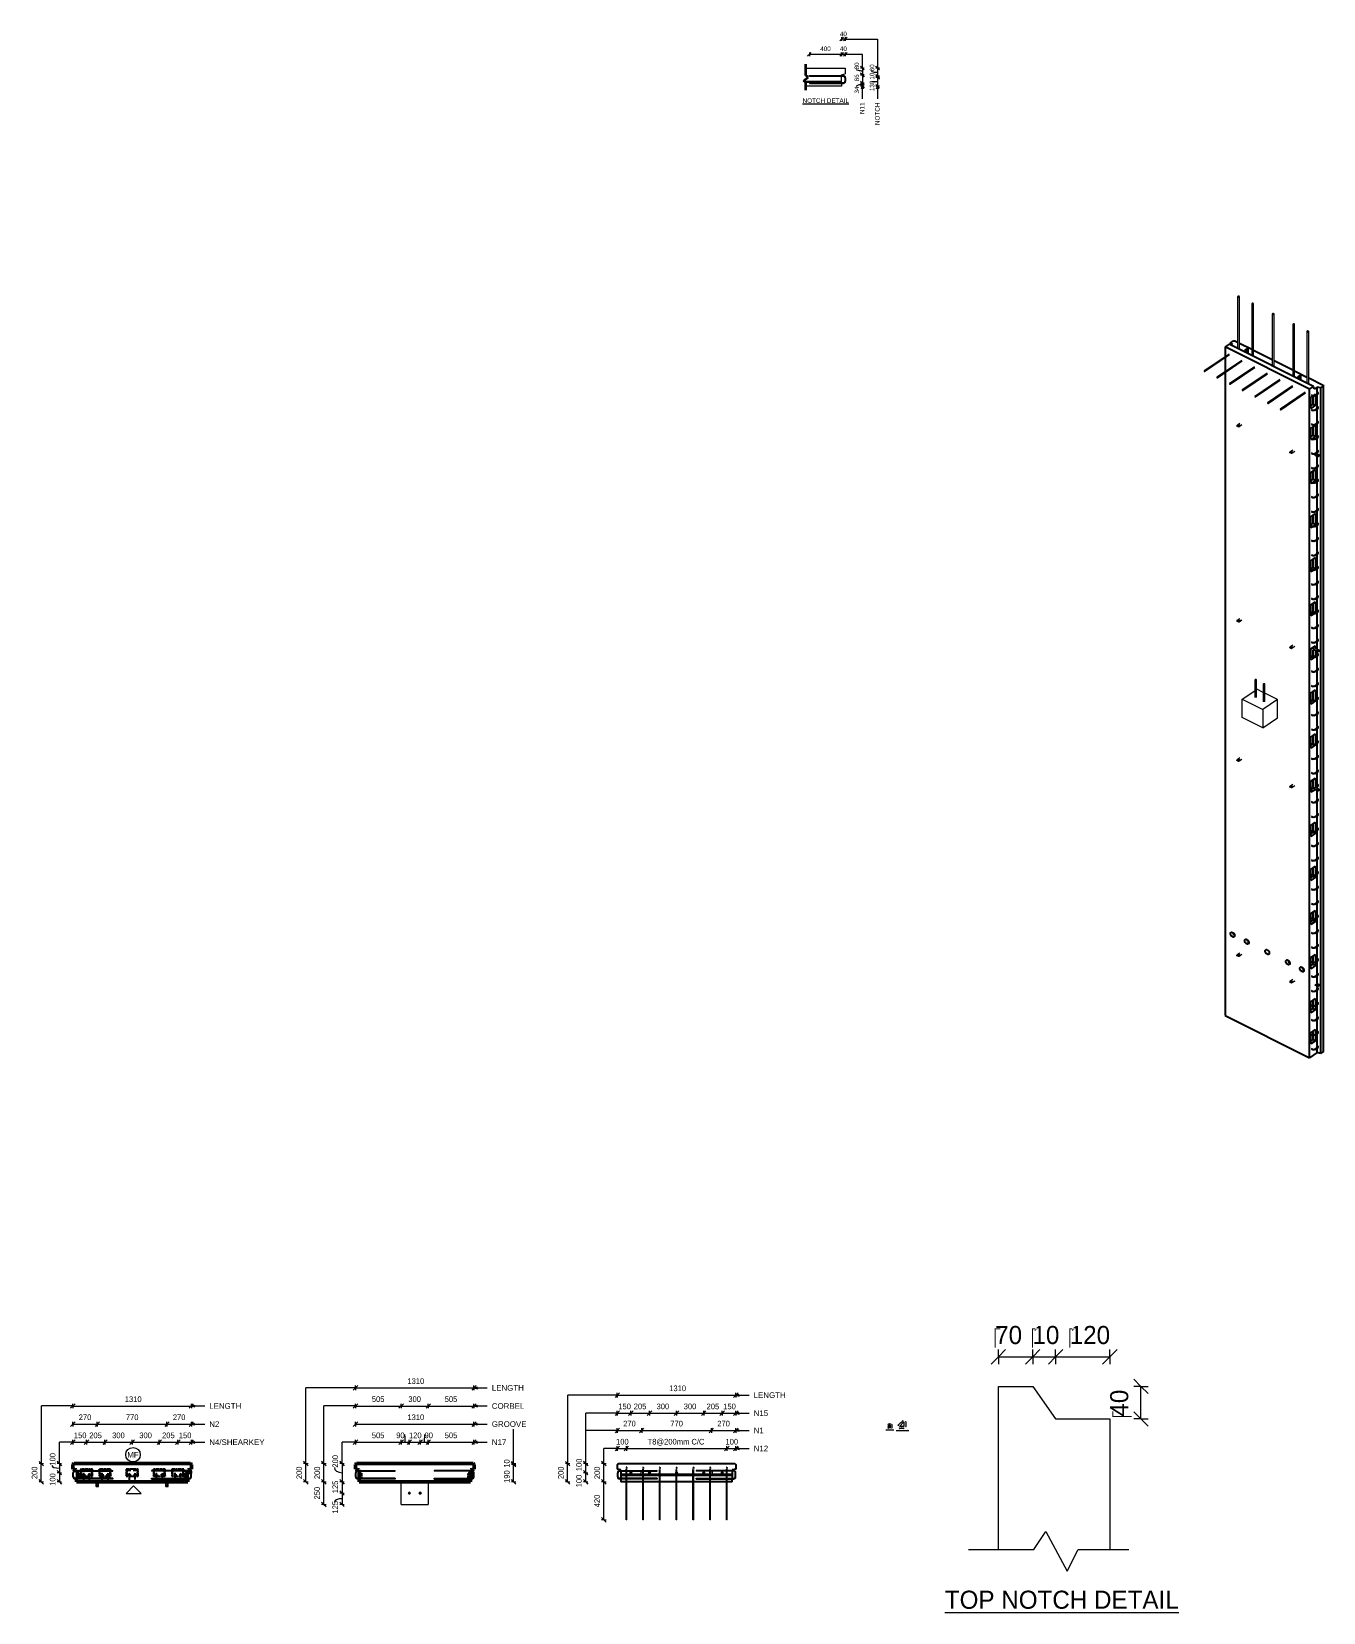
# Model space of a CAD drawing. Header units: millimetres. Extents: x -20701 to -6422, y 1067 to 18539.
import ezdxf

# ---------------------------------------------------------------- set-up
doc = ezdxf.new("R2010")
doc.units = ezdxf.units.MM
doc.linetypes.add('Dash', pattern=[6.36, 3.18, -3.18])
for name, color, linetype, lineweight in [('A-ANNO-DIMS', 211, 'Continuous', 9), ('A-ANNO-DIMS-2', 211, 'Continuous', 9), ('A-ANNO-DIMS-25', 211, 'Continuous', 9), ('A-ANNO-DIMS-3', 211, 'Continuous', 9), ('A-ANNO-DIMS-80', 211, 'Continuous', 9), ('A-DETL', 90, 'Continuous', 18), ('A-DETL-MBND', 5, 'Continuous', 18), ('A-DETL-THIN', 151, 'Continuous', 18), ('A-GENM', 13, 'Continuous', 18), ('A-WALL', 113, 'Continuous', 25), ('A-WALL-HDLN', 110, 'Dash', 25), ('G-ANNO-TEXT', 231, 'Continuous', 9), ('S-BEAM', 12, 'Continuous', 18), ('S-RBAR', 171, 'Continuous', 18)]:
    doc.layers.add(name, color=color, linetype=linetype, lineweight=lineweight)
doc.styles.add('Arial', font='arial.ttf', dxfattribs={"height": 62.5})
doc.styles.add('Arial_1', font='arial.ttf', dxfattribs={"height": 50})
doc.styles.add('Arial_2', font='arial.ttf', dxfattribs={"height": 5})
doc.styles.add('Arial_3', font='arial.ttf', dxfattribs={"height": 7.5})
doc.styles.add('Nirmala UI Semilight', font='NirmalaS.ttf', dxfattribs={"height": 62.5})
doc.styles.add('Nirmala UI Semilight_1', font='NirmalaS.ttf', dxfattribs={"height": 50})
doc.styles.add('Nirmala UI Semilight_2', font='NirmalaS.ttf', dxfattribs={"height": 5})
doc.styles.add('Nirmala UI Semilight_3', font='NirmalaS.ttf', dxfattribs={"height": 7.5})
doc.styles.add('Nirmala UI Semilight_4', font='NirmalaS.ttf', dxfattribs={"height": 200})
doc.styles.add('Nirmala UI Semilight_5', font='NirmalaS.ttf', dxfattribs={"height": 200})
doc.dimstyles.new('Arrow_Filled_-_2_5_NI_UI', dxfattribs={"dimscale": 304.8, "dimtxt": 65.460247, "dimasz": 0.164042, "dimexe": 0.082021, "dimexo": 0.0625, "dimgap": 0.082021, "dimtad": 1, "dimdec": 4, "dimzin": 0, "dimdsep": 46, "dimtxsty": 'Nirmala UI Semilight', "dimblk1": 'OBLIQUE', "dimblk2": 'OBLIQUE', "dimsah": 1, "dimcen": 0.09, "dimazin": 0, "dimtfac": 1, "dimtdec": 4, "dimtix": 1, "dimtmove": 0, "dimatfit": 3, "dimfxl": 0.082021, "dimfxlon": 1, "dimtvp": 1, "dimtolj": 1, "dimtzin": 0, "dimarcsym": 2})
doc.dimstyles.new('Arrow_Filled_-_2_5_NI_UI_1', dxfattribs={"dimscale": 304.8, "dimtxt": 65.460247, "dimasz": 0.164042, "dimexe": 0.082021, "dimexo": 0.0625, "dimgap": 0.082021, "dimtad": 1, "dimdec": 4, "dimzin": 0, "dimdsep": 46, "dimtxsty": 'Nirmala UI Semilight', "dimblk1": 'OBLIQUE', "dimblk2": 'OBLIQUE', "dimsah": 1, "dimcen": 0.09, "dimazin": 0, "dimtfac": 1, "dimtdec": 4, "dimtix": 1, "dimtmove": 1, "dimatfit": 3, "dimfxl": 0.082021, "dimfxlon": 1, "dimtvp": 1, "dimtolj": 1, "dimtzin": 0, "dimarcsym": 2})
doc.dimstyles.new('Arrow_Filled_-_2_5_NI_UI_2', dxfattribs={"dimscale": 304.8, "dimtxt": 65.460247, "dimasz": 0.164042, "dimexe": 0.082021, "dimexo": 0.0625, "dimgap": 0.082021, "dimtad": 1, "dimdec": 4, "dimzin": 0, "dimdsep": 46, "dimtxsty": 'Nirmala UI Semilight', "dimblk1": 'OBLIQUE', "dimblk2": 'OBLIQUE', "dimsah": 1, "dimcen": 0.09, "dimazin": 0, "dimtfac": 1, "dimtdec": 4, "dimtix": 1, "dimtmove": 2, "dimatfit": 3, "dimfxl": 0.082021, "dimfxlon": 1, "dimtvp": 1, "dimtolj": 1, "dimtzin": 0, "dimarcsym": 2})
doc.dimstyles.new('Arrow_Filled_-_2_5_NI_UI_3', dxfattribs={"dimscale": 304.8, "dimtxt": 5.23682, "dimasz": 0.013123, "dimexe": 0.006562, "dimexo": 0.0625, "dimgap": 0.006562, "dimtad": 1, "dimdec": 4, "dimzin": 0, "dimdsep": 46, "dimtxsty": 'Nirmala UI Semilight_2', "dimblk1": 'OBLIQUE', "dimblk2": 'OBLIQUE', "dimsah": 1, "dimcen": 0.09, "dimazin": 0, "dimtfac": 1, "dimtdec": 4, "dimtix": 1, "dimtmove": 0, "dimatfit": 3, "dimfxl": 0.006562, "dimfxlon": 1, "dimtvp": 1, "dimtolj": 1, "dimtzin": 0, "dimarcsym": 2})
doc.dimstyles.new('Arrow_Filled_-_2_5_NI_UI_4', dxfattribs={"dimscale": 304.8, "dimtxt": 7.85523, "dimasz": 0.019685, "dimexe": 0.009843, "dimexo": 0.0625, "dimgap": 0.009843, "dimtad": 1, "dimdec": 4, "dimzin": 0, "dimdsep": 46, "dimtxsty": 'Nirmala UI Semilight_3', "dimblk1": 'OBLIQUE', "dimblk2": 'OBLIQUE', "dimsah": 1, "dimcen": 0.09, "dimazin": 0, "dimtfac": 1, "dimtdec": 4, "dimtix": 1, "dimtmove": 0, "dimatfit": 3, "dimfxl": 0.009843, "dimfxlon": 1, "dimtvp": 1, "dimtolj": 1, "dimtzin": 0, "dimarcsym": 2})
doc.dimstyles.new('Arrow_Filled_-_2_5_NI_UI_5', dxfattribs={"dimscale": 304.8, "dimtxt": 209.472789, "dimasz": 0.524934, "dimexe": 0.262467, "dimexo": 0.0625, "dimgap": 0.262467, "dimtad": 1, "dimdec": 4, "dimzin": 0, "dimdsep": 46, "dimtxsty": 'Nirmala UI Semilight_4', "dimblk1": 'OBLIQUE', "dimblk2": 'OBLIQUE', "dimsah": 1, "dimcen": 0.09, "dimazin": 0, "dimtfac": 1, "dimtdec": 4, "dimtix": 1, "dimtmove": 2, "dimatfit": 3, "dimfxl": 0.262467, "dimfxlon": 1, "dimtvp": 1, "dimtolj": 1, "dimtzin": 0, "dimarcsym": 2})
doc.dimstyles.new('Arrow_Filled_-_2_5_NI_UI_6', dxfattribs={"dimscale": 304.8, "dimtxt": 209.472789, "dimasz": 0.524934, "dimexe": 0.262467, "dimexo": 0.0625, "dimgap": 0.262467, "dimtad": 1, "dimdec": 4, "dimzin": 0, "dimdsep": 46, "dimtxsty": 'Nirmala UI Semilight_4', "dimblk1": 'OBLIQUE', "dimblk2": 'OBLIQUE', "dimsah": 1, "dimcen": 0.09, "dimazin": 0, "dimtfac": 1, "dimtdec": 4, "dimtix": 1, "dimtmove": 0, "dimatfit": 3, "dimfxl": 0.262467, "dimfxlon": 1, "dimtvp": 1, "dimtolj": 1, "dimtzin": 0, "dimarcsym": 2})

msp = doc.modelspace()

# ---------------------------------------------------------------- texts
at = {"layer": 'G-ANNO-TEXT', "color": 7, "attachment_point": 1}
for s, insert, char_height, width, style in [('40', (-11766.19707, 18537.9943), 50, 91.392375, 'Nirmala UI Semilight_1'), ('400', (-11982.76397, 18374.43991), 50, 136.286875, 'Nirmala UI Semilight_1'), ('40', (-11766.19707, 18374.43991), 50, 91.392375, 'Nirmala UI Semilight_1'), ('\\LNOTCH DETAIL', (-12178.55771, 17801.32875), 50, 622.1095, 'Arial_1'), ('LENGTH', (-15613.90198, 3579.58687), 62.5, 428.9028125, 'Arial'), ('LENGTH', (-12719.56672, 3499.58687), 62.5, 428.9028125, 'Arial'), ('LENGTH', (-18737.56224, 3379.58687), 62.5, 428.9028125, 'Arial'), ('CORBEL', (-15613.90198, 3379.58687), 62.5, 432.91125, 'Arial'), ('N2', (-18737.56224, 3179.58687), 62.5, 134.2826563, 'Arial'), ('GROOVE', (-15613.90198, 3179.58687), 62.5, 462.9745312, 'Arial'), ('N15', (-12719.56672, 3299.58687), 62.5, 192.405, 'Arial'), ('N4/SHEARKEY', (-18737.56224, 2979.61754), 62.5, 737.5525, 'Arial'), ('N17', (-15613.90198, 2979.61754), 62.5, 192.405, 'Arial'), ('N1', (-12719.56672, 3109.61754), 62.5, 134.2826563, 'Arial'), ('\\LTYPICAL GROOVE DETAIL', (-11256.88363, 3090.65698), 5, 106.784775, 'Arial_2'), ('\\LTYPICAL CHAMFER DETAIL', (-11143.36057, 3087.48198), 7.5, 166.9113375, 'Arial_3'), ('MF', (-19644.01377, 2840.70163), 62.5, 150.3164062, 'Arial'), ('N12', (-12719.56672, 2909.61754), 62.5, 192.405, 'Arial'), ('\\LTOP NOTCH DETAIL', (-10606.44994, 1307.16895), 200, 2975.864, 'Nirmala UI Semilight_5')]:
    msp.add_mtext(s, dxfattribs=dict(at, insert=insert, char_height=char_height, width=width, style=style))
at = {"layer": 'G-ANNO-TEXT', "color": 7, "char_height": 50, "attachment_point": 1, "rotation": 90}
for s, insert, width, style in [('80', (-11604.62182, 18120.89979), 89.789, 'Nirmala UI Semilight_1'), ('60', (-11436.27901, 18100.51088), 89.789, 'Nirmala UI Semilight_1'), ('86', (-11604.62182, 17989.83049), 89.789, 'Nirmala UI Semilight_1'), ('10', (-11436.27901, 18008.05743), 76.962, 'Nirmala UI Semilight_1'), ('34', (-11604.62182, 17854.64001), 91.392375, 'Nirmala UI Semilight_1'), ('130', (-11436.27901, 17881.70469), 121.8565, 'Nirmala UI Semilight_1'), ('N11', (-11545.39043, 17627.56958), 153.924, 'Arial_1'), ('NOTCH', (-11377.04763, 17505.96958), 301.4345, 'Arial_1')]:
    msp.add_mtext(s, dxfattribs=dict(at, insert=insert, width=width, style=style))

# ---------------------------------------------------------------- blocks, each defined once
blk = doc.blocks.new('RR spread anchor face based - RR-SA-1_4-160-2134593-Elevation Top')
at = {"layer": 'A-GENM'}
for p, q in [((-19220, 2511), (-19220, 2464)), ((-19220, 2464), (-19217, 2459)), ((-19217, 2459), (-19192, 2459)), ((-19212, 2474), (-19212, 2480)), ((-19198, 2480), (-19198, 2474)), ((-19192, 2459), (-19190, 2464)), ((-19190, 2464), (-19190, 2511))]:
    blk.add_line(p, q, dxfattribs=at)
for centre, start, end in [((-19205, 2480), 0, 180), ((-19205, 2474), 180, 0)]:
    blk.add_arc(centre, 7, start, end, dxfattribs=at)
blk = doc.blocks.new('RR spread anchor face based - RR-SA-2_5-200-1726821-Elevation Top')
at = {"layer": 'A-GENM'}
for p, q in [((-18951, 2623), (-18948, 2623)), ((-18935, 2631), (-18946, 2631)), ((-18930, 2629), (-18935, 2631)), ((-18930, 2604), (-18930, 2629)), ((-18975, 2601), (-18943, 2601)), ((-18945, 2609), (-18951, 2609)), ((-18935, 2601), (-18930, 2604))]:
    blk.add_line(p, q, dxfattribs=at)
for centre, start, end in [((-18951, 2616), 90, 270), ((-18945, 2616), 270, 291.1151)]:
    blk.add_arc(centre, 7, start, end, dxfattribs=at)
blk = doc.blocks.new('RR spread anchor face based - RR-SA-5_0-240-2134540-Elevation Top Copy 2')
at = {"layer": 'A-GENM'}
for p, q in [((-19982, 2594), (-19982, 2627)), ((-19967, 2627), (-19967, 2594)), ((-19982, 2591), (-19982, 2594)), ((-19982, 2594), (-19967, 2594)), ((-19967, 2591), (-19982, 2591)), ((-19967, 2594), (-19967, 2591))]:
    blk.add_line(p, q, dxfattribs=at)
blk = doc.blocks.new('Rebar Bar - Part 4112021290-431004-3D Ortho')
at = {"layer": 'S-RBAR'}
for p, q in [((-13251, 11326), (-13251, 11132)), ((-13231, 11132), (-13231, 11326))]:
    blk.add_line(p, q, dxfattribs=at)
for points in [[(-13234, 11330, 0), (-13236, 11331, 0), (-13239, 11331, 0), (-13241, 11332, 0), (-13244, 11331, 0), (-13246, 11331, 0), (-13248, 11330, 0), (-13250, 11328, 0), (-13250, 11327, 0), (-13251, 11325, 0), (-13250, 11324, 0), (-13249, 11322, 0), (-13247, 11321, 0)], [(-13247, 11321, 0), (-13245, 11320, 0), (-13243, 11320, 0), (-13240, 11320, 0), (-13237, 11320, 0), (-13235, 11321, 0), (-13233, 11322, 0), (-13232, 11323, 0), (-13231, 11325, 0), (-13231, 11326, 0), (-13231, 11328, 0), (-13232, 11329, 0), (-13234, 11330, 0)]]:
    blk.add_polyline3d(points, dxfattribs=at)
blk = doc.blocks.new('Rebar Bar - Part 2227165887-431004-3D Ortho')
at = {"layer": 'S-RBAR'}
blk.add_line((-13671, 7797), (-13671, 7794), dxfattribs=at)
blk = doc.blocks.new('Rebar Bar - Part 3166313199-431004-3D Ortho')
at = {"layer": 'S-RBAR'}
for p, q in [((-12720, 7291), (-12706, 7284)), ((-12703, 7291), (-12716, 7298))]:
    blk.add_line(p, q, dxfattribs=at)
blk = doc.blocks.new('Rebar Bar - Part 2227165887-V1-3D Ortho')
at = {"layer": 'S-RBAR'}
for points in [[(-12674, 7286, 0), (-12685, 7281, 0), (-12699, 7282, 0), (-12706, 7284, 0)], [(-12679, 7292, 0), (-12687, 7289, 0), (-12698, 7290, 0), (-12703, 7291, 0)]]:
    blk.add_polyline3d(points, dxfattribs=at)
blk = doc.blocks.new('Rebar Bar - Part 981547073-431004-3D Ortho')
at = {"layer": 'S-RBAR'}
for p, q in [((-12649, 7313), (-12679, 7292)), ((-12674, 7286), (-12644, 7306))]:
    blk.add_line(p, q, dxfattribs=at)
blk = doc.blocks.new('Rebar Bar - Part 2227165887-V2-3D Ortho')
at = {"layer": 'S-RBAR'}
for points in [[(-12649, 7313, 0), (-12645, 7316, 0), (-12647, 7320, 0), (-12650, 7322, 0)], [(-12644, 7306, 0), (-12638, 7313, 0), (-12639, 7323, 0), (-12647, 7329, 0)]]:
    blk.add_polyline3d(points, dxfattribs=at)
blk = doc.blocks.new('Rebar Bar - Part 3131074535-431004-3D Ortho')
at = {"layer": 'S-RBAR'}
for p, q in [((-12664, 7329), (-12650, 7322)), ((-12647, 7329), (-12660, 7336))]:
    blk.add_line(p, q, dxfattribs=at)
blk = doc.blocks.new('Rebar Bar - Part 3166313199-V3-3D Ortho')
at = {"layer": 'S-RBAR'}
for p, q in [((-12703, 7452), (-12723, 7462)), ((-12723, 7453), (-12706, 7445))]:
    blk.add_line(p, q, dxfattribs=at)
blk = doc.blocks.new('Rebar Bar - Part 3166313199-V4-3D Ortho')
at = {"layer": 'S-RBAR'}
for p, q in [((-12720, 7612), (-12706, 7605)), ((-12703, 7612), (-12716, 7619))]:
    blk.add_line(p, q, dxfattribs=at)
blk = doc.blocks.new('Rebar Bar - Part 3131074535-V5-3D Ortho')
at = {"layer": 'S-RBAR'}
for p, q in [((-12664, 10862), (-12650, 10855)), ((-12647, 10862), (-12660, 10869))]:
    blk.add_line(p, q, dxfattribs=at)
blk = doc.blocks.new('Rebar Bar - Part 3166313199-V6-3D Ortho')
at = {"layer": 'S-RBAR'}
for p, q in [((-12703, 11627), (-12723, 11637)), ((-12722, 11628), (-12706, 11620))]:
    blk.add_line(p, q, dxfattribs=at)
blk = doc.blocks.new('Rebar Bar - Part 3131074535-V7-3D Ortho')
at = {"layer": 'S-RBAR'}
for p, q in [((-12664, 11825), (-12650, 11818)), ((-12647, 11825), (-12660, 11832))]:
    blk.add_line(p, q, dxfattribs=at)
blk = doc.blocks.new('Rebar Bar - Part 3166313199-V8-3D Ortho')
at = {"layer": 'S-RBAR'}
for p, q in [((-12720, 13875), (-12706, 13868)), ((-12703, 13875), (-12716, 13882))]:
    blk.add_line(p, q, dxfattribs=at)
blk = doc.blocks.new('Rebar Bar - Part 3450276098-431004-3D Ortho')
at = {"layer": 'S-RBAR'}
for p, q in [((-12767, 15224), (-12767, 14654)), ((-12747, 14644), (-12747, 15224))]:
    blk.add_line(p, q, dxfattribs=at)
for points in [[(-12750, 15229, 0), (-12753, 15229, 0), (-12755, 15230, 0), (-12758, 15230, 0), (-12760, 15230, 0), (-12763, 15229, 0), (-12765, 15228, 0), (-12766, 15227, 0), (-12767, 15225, 0), (-12767, 15224, 0), (-12766, 15222, 0), (-12765, 15221, 0), (-12763, 15220, 0)], [(-12763, 15220, 0), (-12761, 15219, 0), (-12759, 15218, 0), (-12756, 15218, 0), (-12754, 15219, 0), (-12751, 15219, 0), (-12749, 15220, 0), (-12748, 15222, 0), (-12747, 15223, 0), (-12747, 15225, 0), (-12747, 15226, 0), (-12749, 15228, 0), (-12750, 15229, 0)]]:
    blk.add_polyline3d(points, dxfattribs=at)
blk = doc.blocks.new('Rebar Bar - Part 3314717470-431004-3D Ortho')
at = {"layer": 'S-RBAR'}
for p, q in [((-13377, 15531), (-13377, 14960)), ((-13357, 14950), (-13357, 15531))]:
    blk.add_line(p, q, dxfattribs=at)
for points in [[(-13360, 15535, 0), (-13363, 15536, 0), (-13365, 15536, 0), (-13368, 15536, 0), (-13370, 15536, 0), (-13373, 15535, 0), (-13374, 15534, 0), (-13376, 15533, 0), (-13377, 15532, 0), (-13377, 15530, 0), (-13376, 15529, 0), (-13375, 15527, 0), (-13373, 15526, 0)], [(-13373, 15526, 0), (-13371, 15525, 0), (-13369, 15525, 0), (-13366, 15525, 0), (-13364, 15525, 0), (-13361, 15526, 0), (-13359, 15527, 0), (-13358, 15528, 0), (-13357, 15529, 0), (-13357, 15531, 0), (-13357, 15533, 0), (-13359, 15534, 0), (-13360, 15535, 0)]]:
    blk.add_polyline3d(points, dxfattribs=at)
blk = doc.blocks.new('Rebar Bar - Part 1179536722-431004-3D Ortho')
at = {"layer": 'S-RBAR'}
blk.add_line((-13420, 8494), (-13420, 8484), dxfattribs=at)
blk = doc.blocks.new('Rebar Bar - Part 1179536722-V9-3D Ortho')
at = {"layer": 'S-RBAR'}
blk.add_line((-12812, 8190), (-12812, 8179), dxfattribs=at)
blk = doc.blocks.new('Rebar Bar - Part 1449432374-431004-3D Ortho')
at = {"layer": 'S-RBAR'}
for p, q in [((-13567, 8559), (-13584, 8567)), ((-13584, 8558), (-13565, 8549)), ((-13412, 8481), (-13429, 8489)), ((-13428, 8480), (-13410, 8471))]:
    blk.add_line(p, q, dxfattribs=at)
blk = doc.blocks.new('Rebar Bar - Part 1449432374-V10-3D Ortho')
at = {"layer": 'S-RBAR'}
for p, q in [((-12957, 8252), (-12975, 8261)), ((-12974, 8252), (-12955, 8242)), ((-12802, 8174), (-12819, 8183)), ((-12818, 8174), (-12800, 8164))]:
    blk.add_line(p, q, dxfattribs=at)
blk = doc.blocks.new('RR spread anchor face based - RR-SA-5_0-240-2134540-3D Ortho')
at = {"layer": 'A-GENM'}
for p, q in [((-13448, 15024), (-13426, 15039)), ((-13414, 15033), (-13437, 15018)), ((-13426, 15039), (-13414, 15033)), ((-13413, 15030), (-13414, 15033)), ((-13413, 14984), (-13413, 15030)), ((-13450, 15018), (-13448, 15024)), ((-13450, 14997), (-13450, 15018)), ((-13439, 15013), (-13450, 15018)), ((-13448, 15024), (-13437, 15018)), ((-13437, 15018), (-13439, 15013)), ((-13439, 15013), (-13439, 14991)), ((-13431, 15000), (-13431, 15004)), ((-13420, 15011), (-13420, 15008))]:
    blk.add_line(p, q, dxfattribs=at)
for points in [[(-13431, 15004, 0), (-13431, 15006, 0), (-13431, 15008, 0), (-13430, 15010, 0), (-13429, 15012, 0), (-13427, 15014, 0), (-13426, 15015, 0), (-13424, 15016, 0), (-13423, 15016, 0), (-13421, 15016, 0), (-13421, 15015, 0), (-13420, 15013, 0), (-13420, 15011, 0)], [(-13430, 14996, 0), (-13431, 14997, 0), (-13431, 14999, 0), (-13431, 15000, 0)], [(-13420, 15008, 0), (-13420, 15006, 0), (-13421, 15004, 0), (-13421, 15002, 0), (-13423, 15000, 0), (-13424, 14998, 0), (-13426, 14997, 0), (-13427, 14996, 0), (-13429, 14996, 0)]]:
    blk.add_polyline3d(points, dxfattribs=at)
blk = doc.blocks.new('RR spread anchor face based - RR-SA-1_4-160-2134593-3D Ortho')
at = {"layer": 'A-GENM'}
for p, q in [((-12955, 8040), (-12957, 8037)), ((-12924, 8061), (-12955, 8040)), ((-12943, 8041), (-12939, 8044)), ((-12939, 8039), (-12943, 8037)), ((-12933, 8028), (-12902, 8049)), ((-12902, 8045), (-12933, 8024)), ((-12928, 8039), (-12932, 8036)), ((-12957, 8037), (-12938, 8027)), ((-12957, 8032), (-12957, 8037)), ((-12938, 8022), (-12957, 8032)), ((-12938, 8027), (-12933, 8028)), ((-12938, 8022), (-12938, 8027)), ((-12933, 8024), (-12938, 8022)), ((-12933, 8028), (-12933, 8024))]:
    blk.add_line(p, q, dxfattribs=at)
for points in [[(-12932, 8036, 0), (-12933, 8035, 0), (-12935, 8035, 0), (-12937, 8035, 0), (-12939, 8035, 0), (-12940, 8035, 0), (-12942, 8036, 0), (-12943, 8037, 0), (-12944, 8037, 0), (-12944, 8039, 0), (-12944, 8040, 0), (-12944, 8041, 0), (-12943, 8041, 0)], [(-12939, 8044, 0), (-12937, 8045, 0), (-12936, 8045, 0), (-12934, 8046, 0), (-12932, 8045, 0), (-12930, 8045, 0), (-12929, 8045, 0), (-12928, 8044, 0), (-12927, 8043, 0), (-12926, 8042, 0), (-12926, 8041, 0), (-12927, 8040, 0), (-12928, 8039, 0)], [(-12928, 8039, 0), (-12929, 8040, 0), (-12930, 8040, 0), (-12932, 8041, 0), (-12934, 8041, 0), (-12936, 8040, 0), (-12937, 8040, 0), (-12939, 8039, 0)]]:
    blk.add_polyline3d(points, dxfattribs=at)
blk = doc.blocks.new('RR spread anchor face based - RR-SA-1_4-160-V11-3D Ortho')
at = {"layer": 'A-GENM'}
for p, q in [((-13539, 14186), (-13540, 14183)), ((-13540, 14183), (-13521, 14173)), ((-13540, 14178), (-13540, 14183)), ((-13521, 14168), (-13540, 14178)), ((-13508, 14207), (-13539, 14186)), ((-13526, 14187), (-13522, 14190)), ((-13522, 14185), (-13526, 14183)), ((-13521, 14173), (-13516, 14174)), ((-13521, 14168), (-13521, 14173)), ((-13516, 14170), (-13521, 14168)), ((-13516, 14174), (-13485, 14195)), ((-13485, 14191), (-13516, 14170)), ((-13516, 14174), (-13516, 14170)), ((-13511, 14185), (-13515, 14182))]:
    blk.add_line(p, q, dxfattribs=at)
for points in [[(-13515, 14182, 0), (-13517, 14181, 0), (-13518, 14181, 0), (-13520, 14181, 0), (-13522, 14181, 0), (-13524, 14181, 0), (-13525, 14182, 0), (-13526, 14183, 0), (-13527, 14183, 0), (-13528, 14184, 0), (-13528, 14186, 0), (-13527, 14187, 0), (-13526, 14187, 0)], [(-13522, 14190, 0), (-13521, 14191, 0), (-13519, 14191, 0), (-13517, 14192, 0), (-13515, 14191, 0), (-13514, 14191, 0), (-13512, 14191, 0), (-13511, 14190, 0), (-13510, 14189, 0), (-13510, 14188, 0), (-13510, 14187, 0), (-13510, 14186, 0), (-13511, 14185, 0)], [(-13511, 14185, 0), (-13512, 14186, 0), (-13514, 14186, 0), (-13515, 14187, 0), (-13517, 14187, 0), (-13519, 14186, 0), (-13521, 14186, 0), (-13522, 14185, 0)]]:
    blk.add_polyline3d(points, dxfattribs=at)
blk = doc.blocks.new('RR spread anchor face based - RR-SA-2_5-200-1726821-3D Ortho')
at = {"layer": 'A-GENM'}
for p, q in [((-12680, 13862), (-12650, 13847)), ((-12650, 13839), (-12680, 13854)), ((-12630, 13860), (-12661, 13875)), ((-12653, 13854), (-12657, 13857)), ((-12650, 13847), (-12644, 13846)), ((-12650, 13839), (-12650, 13847)), ((-12644, 13838), (-12650, 13839)), ((-12648, 13863), (-12643, 13860)), ((-12646, 13853), (-12648, 13855)), ((-12644, 13846), (-12628, 13857)), ((-12628, 13849), (-12644, 13838)), ((-12644, 13838), (-12644, 13846)), ((-12628, 13857), (-12630, 13860)), ((-12628, 13849), (-12628, 13857))]:
    blk.add_line(p, q, dxfattribs=at)
for points in [[(-12657, 13857, 0), (-12658, 13857, 0), (-12659, 13858, 0), (-12659, 13859, 0), (-12659, 13860, 0), (-12659, 13861, 0), (-12658, 13862, 0), (-12656, 13863, 0), (-12655, 13863, 0), (-12653, 13864, 0), (-12651, 13864, 0), (-12649, 13863, 0), (-12648, 13863, 0)], [(-12648, 13855, 0), (-12649, 13855, 0), (-12651, 13856, 0), (-12653, 13856, 0), (-12655, 13855, 0)], [(-12643, 13860, 0), (-12642, 13860, 0), (-12641, 13859, 0), (-12641, 13858, 0), (-12641, 13857, 0), (-12642, 13856, 0), (-12643, 13855, 0), (-12644, 13854, 0), (-12646, 13853, 0), (-12647, 13853, 0), (-12649, 13853, 0), (-12651, 13854, 0), (-12653, 13854, 0)]]:
    blk.add_polyline3d(points, dxfattribs=at)
blk = doc.blocks.new('RR spread anchor face based - RR-SA-2_5-200-V12-3D Ortho')
at = {"layer": 'A-GENM'}
for p, q in [((-12699, 11715), (-12650, 11690)), ((-12650, 11682), (-12699, 11707)), ((-12686, 11714), (-12688, 11715)), ((-12630, 11703), (-12661, 11718)), ((-12653, 11697), (-12657, 11700)), ((-12650, 11690), (-12644, 11689)), ((-12650, 11682), (-12650, 11690)), ((-12644, 11681), (-12650, 11682)), ((-12648, 11706), (-12643, 11704)), ((-12646, 11697), (-12648, 11698)), ((-12644, 11689), (-12628, 11700)), ((-12628, 11692), (-12644, 11681)), ((-12644, 11681), (-12644, 11689)), ((-12628, 11700), (-12630, 11703)), ((-12628, 11692), (-12628, 11700))]:
    blk.add_line(p, q, dxfattribs=at)
for points in [[(-12679, 11714, 0), (-12681, 11713, 0), (-12683, 11713, 0), (-12685, 11714, 0), (-12686, 11714, 0)], [(-12657, 11700, 0), (-12658, 11701, 0), (-12659, 11702, 0), (-12659, 11703, 0), (-12659, 11704, 0), (-12659, 11705, 0), (-12658, 11706, 0), (-12656, 11706, 0), (-12655, 11707, 0), (-12653, 11707, 0), (-12651, 11707, 0), (-12649, 11707, 0), (-12648, 11706, 0)], [(-12648, 11698, 0), (-12649, 11698, 0), (-12651, 11699, 0), (-12653, 11699, 0), (-12655, 11699, 0)], [(-12643, 11704, 0), (-12642, 11703, 0), (-12641, 11702, 0), (-12641, 11701, 0), (-12641, 11700, 0), (-12642, 11699, 0), (-12643, 11698, 0), (-12644, 11697, 0), (-12646, 11697, 0), (-12647, 11697, 0), (-12649, 11697, 0), (-12651, 11697, 0), (-12653, 11697, 0)]]:
    blk.add_polyline3d(points, dxfattribs=at)
blk = doc.blocks.new('RR spread anchor face based - RR-SA-2_5-200-V13-3D Ortho')
at = {"layer": 'A-GENM'}
for p, q in [((-12691, 10171), (-12650, 10151)), ((-12650, 10142), (-12680, 10158)), ((-12630, 10164), (-12661, 10179)), ((-12653, 10158), (-12657, 10160)), ((-12650, 10151), (-12644, 10150)), ((-12650, 10142), (-12650, 10151)), ((-12644, 10142), (-12650, 10142)), ((-12648, 10167), (-12643, 10164)), ((-12646, 10157), (-12648, 10158)), ((-12644, 10150), (-12628, 10161)), ((-12628, 10153), (-12644, 10142)), ((-12644, 10142), (-12644, 10150)), ((-12628, 10161), (-12630, 10164)), ((-12628, 10153), (-12628, 10161))]:
    blk.add_line(p, q, dxfattribs=at)
for points in [[(-12657, 10160, 0), (-12658, 10161, 0), (-12659, 10162, 0), (-12659, 10163, 0), (-12659, 10164, 0), (-12659, 10165, 0), (-12658, 10166, 0), (-12656, 10167, 0), (-12655, 10167, 0), (-12653, 10168, 0), (-12651, 10167, 0), (-12649, 10167, 0), (-12648, 10167, 0)], [(-12648, 10158, 0), (-12649, 10159, 0), (-12651, 10159, 0), (-12653, 10159, 0), (-12655, 10159, 0)], [(-12643, 10164, 0), (-12642, 10163, 0), (-12641, 10163, 0), (-12641, 10161, 0), (-12641, 10160, 0), (-12642, 10159, 0), (-12643, 10159, 0), (-12644, 10158, 0), (-12646, 10157, 0), (-12647, 10157, 0), (-12649, 10157, 0), (-12651, 10158, 0), (-12653, 10158, 0)]]:
    blk.add_polyline3d(points, dxfattribs=at)
blk = doc.blocks.new('Rebar Bar - Part 1982606284-431004-3D Ortho')
at = {"layer": 'S-RBAR'}
for p, q in [((-13626, 14975), (-13902, 14789)), ((-13897, 14782), (-13622, 14969))]:
    blk.add_line(p, q, dxfattribs=at)
for points in [[(-13896, 14784, 0), (-13897, 14785, 0), (-13897, 14786, 0), (-13897, 14787, 0), (-13898, 14787, 0), (-13899, 14788, 0), (-13899, 14789, 0), (-13900, 14789, 0), (-13901, 14789, 0), (-13902, 14789, 0), (-13902, 14788, 0), (-13902, 14788, 0), (-13902, 14787, 0)], [(-13902, 14787, 0), (-13902, 14786, 0), (-13902, 14785, 0), (-13902, 14784, 0), (-13901, 14783, 0), (-13900, 14783, 0), (-13899, 14782, 0), (-13899, 14782, 0), (-13898, 14782, 0), (-13897, 14782, 0), (-13897, 14782, 0), (-13897, 14783, 0), (-13896, 14784, 0)]]:
    blk.add_polyline3d(points, dxfattribs=at)
blk = doc.blocks.new('DIMBLOCK1-Elevation Top')
at = {"layer": 'A-ANNO-DIMS-25'}
for p, q in [((-20245, 2948), (-20220, 2973)), ((-20245, 2948), (-20245, 2973)), ((-20095, 2948), (-20070, 2973)), ((-20095, 2948), (-20095, 2973)), ((-20245, 2948), (-20270, 2923)), ((-20245, 2948), (-20095, 2948)), ((-20245, 2948), (-20245, 2923)), ((-20095, 2948), (-20120, 2923)), ((-20095, 2948), (-20095, 2923))]:
    blk.add_line(p, q, dxfattribs=at)
at = {"layer": 'A-ANNO-DIMS-25', "color": 0, "insert": (-20234, 3055), "char_height": 62.5, "width": 154.25, "attachment_point": 1, "line_spacing_factor": 1.142579, "style": 'Nirmala UI Semilight'}
blk.add_mtext('150', dxfattribs=at)
blk = doc.blocks.new('_Oblique')
at = {"color": 0, "linetype": 'ByBlock', "lineweight": -2}
blk.add_line((-0.5, -0.5), (0.5, 0.5), dxfattribs=at)
blk = doc.blocks.new('DIMBLOCK2-Elevation Top')
at = {"layer": 'A-ANNO-DIMS-25'}
for p, q in [((-20095, 2948), (-20070, 2973)), ((-20095, 2948), (-20095, 2973)), ((-19890, 2948), (-19865, 2973)), ((-19890, 2948), (-19890, 2973)), ((-20095, 2948), (-20120, 2923)), ((-20095, 2948), (-19890, 2948)), ((-20095, 2948), (-20095, 2923)), ((-19890, 2948), (-19915, 2923)), ((-19890, 2948), (-19890, 2923))]:
    blk.add_line(p, q, dxfattribs=at)
at = {"layer": 'A-ANNO-DIMS-25', "color": 0, "insert": (-20064, 3055), "char_height": 62.5, "width": 171.39, "attachment_point": 1, "line_spacing_factor": 1.142579, "style": 'Nirmala UI Semilight'}
blk.add_mtext('205', dxfattribs=at)
blk = doc.blocks.new('DIMBLOCK3-Elevation Top')
at = {"layer": 'A-ANNO-DIMS-25'}
for p, q in [((-19890, 2948), (-19865, 2973)), ((-19890, 2948), (-19890, 2973)), ((-19590, 2948), (-19565, 2973)), ((-19590, 2948), (-19590, 2973)), ((-19890, 2948), (-19915, 2923)), ((-19890, 2948), (-19590, 2948)), ((-19890, 2948), (-19890, 2923)), ((-19590, 2948), (-19615, 2923)), ((-19590, 2948), (-19590, 2923))]:
    blk.add_line(p, q, dxfattribs=at)
at = {"layer": 'A-ANNO-DIMS-25', "color": 0, "insert": (-19811, 3055), "char_height": 62.5, "width": 171.39, "attachment_point": 1, "line_spacing_factor": 1.142579, "style": 'Nirmala UI Semilight'}
blk.add_mtext('300', dxfattribs=at)
blk = doc.blocks.new('DIMBLOCK4-Elevation Top')
at = {"layer": 'A-ANNO-DIMS-25'}
for p, q in [((-19590, 2948), (-19565, 2973)), ((-19590, 2948), (-19590, 2973)), ((-19290, 2948), (-19265, 2973)), ((-19290, 2948), (-19290, 2973)), ((-19590, 2948), (-19615, 2923)), ((-19590, 2948), (-19290, 2948)), ((-19590, 2948), (-19590, 2923)), ((-19290, 2948), (-19315, 2923)), ((-19290, 2948), (-19290, 2923))]:
    blk.add_line(p, q, dxfattribs=at)
at = {"layer": 'A-ANNO-DIMS-25', "color": 0, "insert": (-19511, 3055), "char_height": 62.5, "width": 171.39, "attachment_point": 1, "line_spacing_factor": 1.142579, "style": 'Nirmala UI Semilight'}
blk.add_mtext('300', dxfattribs=at)
blk = doc.blocks.new('DIMBLOCK5-Elevation Top')
at = {"layer": 'A-ANNO-DIMS-25'}
for p, q in [((-19290, 2948), (-19265, 2973)), ((-19290, 2948), (-19290, 2973)), ((-19085, 2948), (-19060, 2973)), ((-19085, 2948), (-19085, 2973)), ((-19290, 2948), (-19315, 2923)), ((-19290, 2948), (-19085, 2948)), ((-19290, 2948), (-19290, 2923)), ((-19085, 2948), (-19110, 2923)), ((-19085, 2948), (-19085, 2923))]:
    blk.add_line(p, q, dxfattribs=at)
at = {"layer": 'A-ANNO-DIMS-25', "color": 0, "insert": (-19259, 3055), "char_height": 62.5, "width": 171.39, "attachment_point": 1, "line_spacing_factor": 1.142579, "style": 'Nirmala UI Semilight'}
blk.add_mtext('205', dxfattribs=at)
blk = doc.blocks.new('DIMBLOCK6-Elevation Top')
at = {"layer": 'A-ANNO-DIMS-25'}
for p, q in [((-19085, 2948), (-19060, 2973)), ((-19085, 2948), (-19085, 2973)), ((-18935, 2948), (-18910, 2973)), ((-18935, 2948), (-18935, 2973)), ((-19085, 2948), (-19110, 2923)), ((-19085, 2948), (-18935, 2948)), ((-19085, 2948), (-19085, 2923)), ((-18935, 2948), (-18960, 2923)), ((-18935, 2948), (-18935, 2923))]:
    blk.add_line(p, q, dxfattribs=at)
at = {"layer": 'A-ANNO-DIMS-25', "color": 0, "insert": (-19074, 3055), "char_height": 62.5, "width": 154.25, "attachment_point": 1, "line_spacing_factor": 1.142579, "style": 'Nirmala UI Semilight'}
blk.add_mtext('150', dxfattribs=at)
blk = doc.blocks.new('DIMBLOCK7-Elevation Top')
at = {"layer": 'A-ANNO-DIMS-25'}
for p, q in [((-20245, 3148), (-20270, 3123)), ((-20245, 3148), (-20220, 3173)), ((-20245, 3148), (-20245, 3173)), ((-20245, 3148), (-19975, 3148)), ((-20245, 3148), (-20245, 3123)), ((-19975, 3148), (-20000, 3123)), ((-19975, 3148), (-19950, 3173)), ((-19975, 3148), (-19975, 3173)), ((-19975, 3148), (-19975, 3123))]:
    blk.add_line(p, q, dxfattribs=at)
at = {"layer": 'A-ANNO-DIMS-25', "color": 0, "insert": (-20180, 3255), "char_height": 62.5, "width": 168.53, "attachment_point": 1, "line_spacing_factor": 1.142579, "style": 'Nirmala UI Semilight'}
blk.add_mtext('270', dxfattribs=at)
blk = doc.blocks.new('DIMBLOCK8-Elevation Top')
at = {"layer": 'A-ANNO-DIMS-25'}
for p, q in [((-19975, 3148), (-20000, 3123)), ((-19975, 3148), (-19950, 3173)), ((-19975, 3148), (-19975, 3173)), ((-19975, 3148), (-19205, 3148)), ((-19975, 3148), (-19975, 3123)), ((-19205, 3148), (-19230, 3123)), ((-19205, 3148), (-19180, 3173)), ((-19205, 3148), (-19205, 3173)), ((-19205, 3148), (-19205, 3123))]:
    blk.add_line(p, q, dxfattribs=at)
at = {"layer": 'A-ANNO-DIMS-25', "color": 0, "insert": (-19659, 3255), "char_height": 62.5, "width": 165.67, "attachment_point": 1, "line_spacing_factor": 1.142579, "style": 'Nirmala UI Semilight'}
blk.add_mtext('770', dxfattribs=at)
blk = doc.blocks.new('DIMBLOCK9-Elevation Top')
at = {"layer": 'A-ANNO-DIMS-25'}
for p, q in [((-19205, 3148), (-19230, 3123)), ((-19205, 3148), (-19180, 3173)), ((-19205, 3148), (-19205, 3173)), ((-19205, 3148), (-18935, 3148)), ((-19205, 3148), (-19205, 3123)), ((-18935, 3148), (-18960, 3123)), ((-18935, 3148), (-18910, 3173)), ((-18935, 3148), (-18935, 3173)), ((-18935, 3148), (-18935, 3123))]:
    blk.add_line(p, q, dxfattribs=at)
at = {"layer": 'A-ANNO-DIMS-25', "color": 0, "insert": (-19140, 3255), "char_height": 62.5, "width": 168.53, "attachment_point": 1, "line_spacing_factor": 1.142579, "style": 'Nirmala UI Semilight'}
blk.add_mtext('270', dxfattribs=at)
blk = doc.blocks.new('DIMBLOCK10-Elevation Top')
at = {"layer": 'A-ANNO-DIMS-25'}
for p, q in [((-20245, 3348), (-20270, 3323)), ((-20245, 3348), (-20220, 3373)), ((-20245, 3348), (-20245, 3373)), ((-20245, 3348), (-18935, 3348)), ((-20245, 3348), (-20245, 3323)), ((-18935, 3348), (-18960, 3323)), ((-18935, 3348), (-18910, 3373)), ((-18935, 3348), (-18935, 3373)), ((-18935, 3348), (-18935, 3323))]:
    blk.add_line(p, q, dxfattribs=at)
at = {"layer": 'A-ANNO-DIMS-25', "color": 0, "insert": (-19671, 3455), "char_height": 62.5, "width": 194.24, "attachment_point": 1, "line_spacing_factor": 1.142579, "style": 'Nirmala UI Semilight'}
blk.add_mtext('1310', dxfattribs=at)
blk = doc.blocks.new('DIMBLOCK11-Elevation Top')
at = {"layer": 'A-ANNO-DIMS-25'}
for p, q in [((-20394, 2711), (-20419, 2736)), ((-20394, 2711), (-20419, 2711)), ((-20394, 2611), (-20419, 2636)), ((-20394, 2711), (-20394, 2611)), ((-20394, 2711), (-20369, 2686)), ((-20394, 2711), (-20369, 2711)), ((-20394, 2611), (-20419, 2611)), ((-20394, 2611), (-20369, 2586)), ((-20394, 2611), (-20369, 2611))]:
    blk.add_line(p, q, dxfattribs=at)
blk.add_ellipse((-20394, 2689), major_axis=(-84.5, 0), ratio=0.331569, start_param=0, end_param=1.570796, dxfattribs=at)
at = {"layer": 'A-ANNO-DIMS-25', "color": 0, "insert": (-20500, 2689), "char_height": 62.5, "width": 154.25, "attachment_point": 1, "rotation": 90, "line_spacing_factor": 1.142579, "style": 'Nirmala UI Semilight'}
blk.add_mtext('100', dxfattribs=at)
blk = doc.blocks.new('DIMBLOCK12-Elevation Top')
at = {"layer": 'A-ANNO-DIMS-25'}
for p, q in [((-20394, 2611), (-20419, 2636)), ((-20394, 2611), (-20419, 2611)), ((-20394, 2511), (-20419, 2536)), ((-20394, 2511), (-20419, 2511)), ((-20394, 2611), (-20394, 2511)), ((-20394, 2611), (-20369, 2586)), ((-20394, 2611), (-20369, 2611)), ((-20394, 2511), (-20369, 2486)), ((-20394, 2511), (-20369, 2511))]:
    blk.add_line(p, q, dxfattribs=at)
at = {"layer": 'A-ANNO-DIMS-25', "color": 0, "insert": (-20500, 2466), "char_height": 62.5, "width": 154.25, "attachment_point": 1, "rotation": 90, "line_spacing_factor": 1.142579, "style": 'Nirmala UI Semilight'}
blk.add_mtext('100', dxfattribs=at)
blk = doc.blocks.new('DIMBLOCK13-Elevation Top')
at = {"layer": 'A-ANNO-DIMS-25'}
for p, q in [((-20594, 2711), (-20619, 2736)), ((-20594, 2711), (-20619, 2711)), ((-20594, 2511), (-20594, 2711)), ((-20594, 2711), (-20569, 2686)), ((-20594, 2711), (-20569, 2711)), ((-20594, 2511), (-20619, 2536)), ((-20594, 2511), (-20619, 2511)), ((-20594, 2511), (-20569, 2486)), ((-20594, 2511), (-20569, 2511))]:
    blk.add_line(p, q, dxfattribs=at)
at = {"layer": 'A-ANNO-DIMS-25', "color": 0, "insert": (-20700, 2540), "char_height": 62.5, "width": 171.39, "attachment_point": 1, "rotation": 90, "line_spacing_factor": 1.142579, "style": 'Nirmala UI Semilight'}
blk.add_mtext('200', dxfattribs=at)
blk = doc.blocks.new('DIMBLOCK14-Elevation Top Copy 1')
at = {"layer": 'A-ANNO-DIMS-25'}
for p, q in [((-17121, 3548), (-17146, 3523)), ((-17121, 3548), (-17096, 3573)), ((-17121, 3548), (-17121, 3573)), ((-17121, 3548), (-15811, 3548)), ((-17121, 3548), (-17121, 3523)), ((-15811, 3548), (-15836, 3523)), ((-15811, 3548), (-15786, 3573)), ((-15811, 3548), (-15811, 3573)), ((-15811, 3548), (-15811, 3523))]:
    blk.add_line(p, q, dxfattribs=at)
at = {"layer": 'A-ANNO-DIMS-25', "color": 0, "insert": (-16547, 3655), "char_height": 62.5, "width": 194.24, "attachment_point": 1, "line_spacing_factor": 1.142579, "style": 'Nirmala UI Semilight'}
blk.add_mtext('1310', dxfattribs=at)
blk = doc.blocks.new('DIMBLOCK15-Elevation Top Copy 1')
at = {"layer": 'A-ANNO-DIMS-25'}
for p, q in [((-17670, 2711), (-17695, 2736)), ((-17670, 2711), (-17695, 2711)), ((-17670, 2511), (-17670, 2711)), ((-17670, 2711), (-17645, 2686)), ((-17670, 2711), (-17645, 2711)), ((-17670, 2511), (-17695, 2536)), ((-17670, 2511), (-17695, 2511)), ((-17670, 2511), (-17645, 2486)), ((-17670, 2511), (-17645, 2511))]:
    blk.add_line(p, q, dxfattribs=at)
at = {"layer": 'A-ANNO-DIMS-25', "color": 0, "insert": (-17776, 2540), "char_height": 62.5, "width": 171.39, "attachment_point": 1, "rotation": 90, "line_spacing_factor": 1.142579, "style": 'Nirmala UI Semilight'}
blk.add_mtext('200', dxfattribs=at)
blk = doc.blocks.new('DIMBLOCK16-Elevation Top Copy 1')
at = {"layer": 'A-ANNO-DIMS-25'}
for p, q in [((-17121, 3348), (-17146, 3323)), ((-17121, 3348), (-17096, 3373)), ((-17121, 3348), (-17121, 3373)), ((-17121, 3348), (-16616, 3348)), ((-17121, 3348), (-17121, 3323)), ((-16616, 3348), (-16641, 3323)), ((-16616, 3348), (-16591, 3373)), ((-16616, 3348), (-16616, 3373)), ((-16616, 3348), (-16616, 3323))]:
    blk.add_line(p, q, dxfattribs=at)
at = {"layer": 'A-ANNO-DIMS-25', "color": 0, "insert": (-16940, 3455), "char_height": 62.5, "width": 171.39, "attachment_point": 1, "line_spacing_factor": 1.142579, "style": 'Nirmala UI Semilight'}
blk.add_mtext('505', dxfattribs=at)
blk = doc.blocks.new('DIMBLOCK17-Elevation Top Copy 1')
at = {"layer": 'A-ANNO-DIMS-25'}
for p, q in [((-16616, 3348), (-16641, 3323)), ((-16616, 3348), (-16591, 3373)), ((-16616, 3348), (-16616, 3373)), ((-16616, 3348), (-16316, 3348)), ((-16616, 3348), (-16616, 3323)), ((-16316, 3348), (-16341, 3323)), ((-16316, 3348), (-16291, 3373)), ((-16316, 3348), (-16316, 3373)), ((-16316, 3348), (-16316, 3323))]:
    blk.add_line(p, q, dxfattribs=at)
at = {"layer": 'A-ANNO-DIMS-25', "color": 0, "insert": (-16537, 3455), "char_height": 62.5, "width": 171.39, "attachment_point": 1, "line_spacing_factor": 1.142579, "style": 'Nirmala UI Semilight'}
blk.add_mtext('300', dxfattribs=at)
blk = doc.blocks.new('DIMBLOCK18-Elevation Top Copy 1')
at = {"layer": 'A-ANNO-DIMS-25'}
for p, q in [((-16316, 3348), (-16341, 3323)), ((-16316, 3348), (-16291, 3373)), ((-16316, 3348), (-16316, 3373)), ((-16316, 3348), (-15811, 3348)), ((-16316, 3348), (-16316, 3323)), ((-15811, 3348), (-15836, 3323)), ((-15811, 3348), (-15786, 3373)), ((-15811, 3348), (-15811, 3373)), ((-15811, 3348), (-15811, 3323))]:
    blk.add_line(p, q, dxfattribs=at)
at = {"layer": 'A-ANNO-DIMS-25', "color": 0, "insert": (-16135, 3455), "char_height": 62.5, "width": 171.39, "attachment_point": 1, "line_spacing_factor": 1.142579, "style": 'Nirmala UI Semilight'}
blk.add_mtext('505', dxfattribs=at)
blk = doc.blocks.new('DIMBLOCK19-Elevation Top Copy 1')
at = {"layer": 'A-ANNO-DIMS-25'}
for p, q in [((-17121, 2948), (-17096, 2973)), ((-17121, 2948), (-17121, 2973)), ((-16616, 2948), (-16591, 2973)), ((-16616, 2948), (-16616, 2973)), ((-17121, 2948), (-17146, 2923)), ((-17121, 2948), (-16616, 2948)), ((-17121, 2948), (-17121, 2923)), ((-16616, 2948), (-16641, 2923)), ((-16616, 2948), (-16616, 2923))]:
    blk.add_line(p, q, dxfattribs=at)
at = {"layer": 'A-ANNO-DIMS-25', "color": 0, "insert": (-16940, 3055), "char_height": 62.5, "width": 171.39, "attachment_point": 1, "line_spacing_factor": 1.142579, "style": 'Nirmala UI Semilight'}
blk.add_mtext('505', dxfattribs=at)
blk = doc.blocks.new('DIMBLOCK20-Elevation Top Copy 1')
at = {"layer": 'A-ANNO-DIMS-25'}
for p, q in [((-16616, 2948), (-16591, 2973)), ((-16616, 2948), (-16616, 2973)), ((-16526, 2948), (-16501, 2973)), ((-16526, 2948), (-16526, 2973)), ((-16616, 2948), (-16641, 2923)), ((-16616, 2948), (-16526, 2948)), ((-16616, 2948), (-16616, 2923)), ((-16526, 2948), (-16551, 2923)), ((-16526, 2948), (-16526, 2923))]:
    blk.add_line(p, q, dxfattribs=at)
blk.add_ellipse((-16576, 2948), major_axis=(0, 84.5), ratio=0.061821, start_param=4.712389, end_param=6.283185, dxfattribs=at)
at = {"layer": 'A-ANNO-DIMS-25', "color": 0, "insert": (-16671, 3055), "char_height": 62.5, "width": 114.26, "attachment_point": 1, "line_spacing_factor": 1.142579, "style": 'Nirmala UI Semilight'}
blk.add_mtext('90', dxfattribs=at)
blk = doc.blocks.new('DIMBLOCK21-Elevation Top Copy 1')
at = {"layer": 'A-ANNO-DIMS-25'}
for p, q in [((-16526, 2948), (-16501, 2973)), ((-16526, 2948), (-16526, 2973)), ((-16406, 2948), (-16381, 2973)), ((-16406, 2948), (-16406, 2973)), ((-16526, 2948), (-16551, 2923)), ((-16526, 2948), (-16406, 2948)), ((-16526, 2948), (-16526, 2923)), ((-16406, 2948), (-16431, 2923)), ((-16406, 2948), (-16406, 2923))]:
    blk.add_line(p, q, dxfattribs=at)
at = {"layer": 'A-ANNO-DIMS-25', "color": 0, "insert": (-16530, 3055), "char_height": 62.5, "width": 154.25, "attachment_point": 1, "line_spacing_factor": 1.142579, "style": 'Nirmala UI Semilight'}
blk.add_mtext('120', dxfattribs=at)
blk = doc.blocks.new('DIMBLOCK22-Elevation Top Copy 1')
at = {"layer": 'A-ANNO-DIMS-25'}
for p, q in [((-16406, 2948), (-16381, 2973)), ((-16406, 2948), (-16406, 2973)), ((-16316, 2948), (-16291, 2973)), ((-16316, 2948), (-16316, 2973)), ((-16406, 2948), (-16431, 2923)), ((-16406, 2948), (-16316, 2948)), ((-16406, 2948), (-16406, 2923)), ((-16316, 2948), (-16341, 2923)), ((-16316, 2948), (-16316, 2923))]:
    blk.add_line(p, q, dxfattribs=at)
blk.add_ellipse((-16358, 2948), major_axis=(0, 84.5), ratio=0.030231, start_param=0, end_param=1.570796, dxfattribs=at)
at = {"layer": 'A-ANNO-DIMS-25', "color": 0, "insert": (-16358, 3055), "char_height": 62.5, "width": 114.26, "attachment_point": 1, "line_spacing_factor": 1.142579, "style": 'Nirmala UI Semilight'}
blk.add_mtext('90', dxfattribs=at)
blk = doc.blocks.new('DIMBLOCK23-Elevation Top Copy 1')
at = {"layer": 'A-ANNO-DIMS-25'}
for p, q in [((-16316, 2948), (-16291, 2973)), ((-16316, 2948), (-16316, 2973)), ((-15811, 2948), (-15786, 2973)), ((-15811, 2948), (-15811, 2973)), ((-16316, 2948), (-16341, 2923)), ((-16316, 2948), (-15811, 2948)), ((-16316, 2948), (-16316, 2923)), ((-15811, 2948), (-15836, 2923)), ((-15811, 2948), (-15811, 2923))]:
    blk.add_line(p, q, dxfattribs=at)
at = {"layer": 'A-ANNO-DIMS-25', "color": 0, "insert": (-16135, 3055), "char_height": 62.5, "width": 171.39, "attachment_point": 1, "line_spacing_factor": 1.142579, "style": 'Nirmala UI Semilight'}
blk.add_mtext('505', dxfattribs=at)
blk = doc.blocks.new('DIMBLOCK24-Elevation Top Copy 1')
at = {"layer": 'A-ANNO-DIMS-25'}
for p, q in [((-17270, 2711), (-17295, 2736)), ((-17270, 2711), (-17295, 2711)), ((-17270, 2711), (-17270, 2511)), ((-17270, 2711), (-17245, 2686)), ((-17270, 2711), (-17245, 2711)), ((-17270, 2511), (-17295, 2536)), ((-17270, 2511), (-17295, 2511)), ((-17270, 2511), (-17245, 2486)), ((-17270, 2511), (-17245, 2511))]:
    blk.add_line(p, q, dxfattribs=at)
blk.add_ellipse((-17270, 2667), major_axis=(-84.5, 0), ratio=0.66141, start_param=0, end_param=1.570796, dxfattribs=at)
at = {"layer": 'A-ANNO-DIMS-25', "color": 0, "insert": (-17376, 2667), "char_height": 62.5, "width": 171.39, "attachment_point": 1, "rotation": 90, "line_spacing_factor": 1.142579, "style": 'Nirmala UI Semilight'}
blk.add_mtext('200', dxfattribs=at)
blk = doc.blocks.new('DIMBLOCK25-Elevation Top Copy 1')
at = {"layer": 'A-ANNO-DIMS-25'}
for p, q in [((-17270, 2511), (-17295, 2536)), ((-17270, 2511), (-17295, 2511)), ((-17270, 2511), (-17270, 2386)), ((-17270, 2511), (-17245, 2486)), ((-17270, 2511), (-17245, 2511)), ((-17270, 2386), (-17295, 2411)), ((-17270, 2386), (-17295, 2386)), ((-17270, 2386), (-17245, 2361)), ((-17270, 2386), (-17245, 2386))]:
    blk.add_line(p, q, dxfattribs=at)
at = {"layer": 'A-ANNO-DIMS-25', "color": 0, "insert": (-17376, 2384), "char_height": 62.5, "width": 154.25, "attachment_point": 1, "rotation": 90, "line_spacing_factor": 1.142579, "style": 'Nirmala UI Semilight'}
blk.add_mtext('125', dxfattribs=at)
blk = doc.blocks.new('DIMBLOCK26-Elevation Top Copy 1')
at = {"layer": 'A-ANNO-DIMS-25'}
for p, q in [((-17270, 2386), (-17295, 2411)), ((-17270, 2386), (-17295, 2386)), ((-17270, 2261), (-17295, 2286)), ((-17270, 2386), (-17270, 2261)), ((-17270, 2386), (-17245, 2361)), ((-17270, 2386), (-17245, 2386)), ((-17270, 2261), (-17295, 2261)), ((-17270, 2261), (-17245, 2236)), ((-17270, 2261), (-17245, 2261))]:
    blk.add_line(p, q, dxfattribs=at)
blk.add_ellipse((-17270, 2287), major_axis=(-84.5, 0), ratio=0.428903, start_param=4.712389, end_param=6.283185, dxfattribs=at)
at = {"layer": 'A-ANNO-DIMS-25', "color": 0, "insert": (-17376, 2159), "char_height": 62.5, "width": 154.25, "attachment_point": 1, "rotation": 90, "line_spacing_factor": 1.142579, "style": 'Nirmala UI Semilight'}
blk.add_mtext('125', dxfattribs=at)
blk = doc.blocks.new('DIMBLOCK27-Elevation Top Copy 1')
at = {"layer": 'A-ANNO-DIMS-25'}
for p, q in [((-17470, 2511), (-17495, 2536)), ((-17470, 2511), (-17495, 2511)), ((-17470, 2261), (-17470, 2511)), ((-17470, 2511), (-17445, 2486)), ((-17470, 2511), (-17445, 2511)), ((-17470, 2261), (-17495, 2286)), ((-17470, 2261), (-17495, 2261)), ((-17470, 2261), (-17445, 2236)), ((-17470, 2261), (-17445, 2261))]:
    blk.add_line(p, q, dxfattribs=at)
at = {"layer": 'A-ANNO-DIMS-25', "color": 0, "insert": (-17576, 2315), "char_height": 62.5, "width": 171.39, "attachment_point": 1, "rotation": 90, "line_spacing_factor": 1.142579, "style": 'Nirmala UI Semilight'}
blk.add_mtext('250', dxfattribs=at)
blk = doc.blocks.new('DIMBLOCK28-Elevation Top Copy 1')
at = {"layer": 'A-ANNO-DIMS-25'}
for p, q in [((-17470, 2711), (-17495, 2736)), ((-17470, 2711), (-17495, 2711)), ((-17470, 2511), (-17470, 2711)), ((-17470, 2711), (-17445, 2686)), ((-17470, 2711), (-17445, 2711)), ((-17470, 2511), (-17495, 2536)), ((-17470, 2511), (-17495, 2511)), ((-17470, 2511), (-17445, 2486)), ((-17470, 2511), (-17445, 2511))]:
    blk.add_line(p, q, dxfattribs=at)
at = {"layer": 'A-ANNO-DIMS-25', "color": 0, "insert": (-17576, 2540), "char_height": 62.5, "width": 171.39, "attachment_point": 1, "rotation": 90, "line_spacing_factor": 1.142579, "style": 'Nirmala UI Semilight'}
blk.add_mtext('200', dxfattribs=at)
blk = doc.blocks.new('DIMBLOCK29-Elevation Top Copy 1')
at = {"layer": 'A-ANNO-DIMS-25'}
for p, q in [((-17121, 3148), (-17146, 3123)), ((-17121, 3148), (-17096, 3173)), ((-17121, 3148), (-17121, 3173)), ((-17121, 3148), (-15811, 3148)), ((-17121, 3148), (-17121, 3123)), ((-15811, 3148), (-15836, 3123)), ((-15811, 3148), (-15786, 3173)), ((-15811, 3148), (-15811, 3173)), ((-15811, 3148), (-15811, 3123))]:
    blk.add_line(p, q, dxfattribs=at)
at = {"layer": 'A-ANNO-DIMS-25', "color": 0, "insert": (-16547, 3255), "char_height": 62.5, "width": 194.24, "attachment_point": 1, "line_spacing_factor": 1.142579, "style": 'Nirmala UI Semilight'}
blk.add_mtext('1310', dxfattribs=at)
blk = doc.blocks.new('DIMBLOCK30-Elevation Top Copy 1')
at = {"layer": 'A-ANNO-DIMS-25'}
for p, q in [((-15373, 2701), (-15398, 2726)), ((-15373, 2701), (-15398, 2701)), ((-15373, 2511), (-15373, 2701)), ((-15373, 2701), (-15348, 2676)), ((-15373, 2701), (-15348, 2701)), ((-15373, 2511), (-15398, 2536)), ((-15373, 2511), (-15398, 2511)), ((-15373, 2511), (-15348, 2486)), ((-15373, 2511), (-15348, 2511))]:
    blk.add_line(p, q, dxfattribs=at)
at = {"layer": 'A-ANNO-DIMS-25', "color": 0, "insert": (-15479, 2498), "char_height": 62.5, "width": 154.25, "attachment_point": 1, "rotation": 90, "line_spacing_factor": 1.142579, "style": 'Nirmala UI Semilight'}
blk.add_mtext('190', dxfattribs=at)
blk = doc.blocks.new('DIMBLOCK31-Elevation Top Copy 1')
at = {"layer": 'A-ANNO-DIMS-25'}
for p, q in [((-15373, 2711), (-15398, 2736)), ((-15373, 2701), (-15398, 2726)), ((-15373, 2711), (-15398, 2711)), ((-15373, 2701), (-15398, 2701)), ((-15373, 2701), (-15373, 2711)), ((-15373, 2711), (-15348, 2686)), ((-15373, 2711), (-15348, 2711)), ((-15373, 2701), (-15348, 2676)), ((-15373, 2701), (-15348, 2701))]:
    blk.add_line(p, q, dxfattribs=at)
at = {"layer": 'A-ANNO-DIMS-25', "color": 0, "insert": (-15479, 2666), "char_height": 62.5, "width": 97.12, "attachment_point": 1, "rotation": 90, "line_spacing_factor": 1.142579, "style": 'Nirmala UI Semilight'}
blk.add_mtext('10', dxfattribs=at)
blk = doc.blocks.new('DIMBLOCK32-Elevation Top Copy 2')
at = {"layer": 'A-ANNO-DIMS-25'}
for p, q in [((-14227, 3468), (-14252, 3443)), ((-14227, 3468), (-14202, 3493)), ((-14227, 3468), (-14227, 3493)), ((-14227, 3468), (-12917, 3468)), ((-14227, 3468), (-14227, 3443)), ((-12917, 3468), (-12942, 3443)), ((-12917, 3468), (-12892, 3493)), ((-12917, 3468), (-12917, 3493)), ((-12917, 3468), (-12917, 3443))]:
    blk.add_line(p, q, dxfattribs=at)
at = {"layer": 'A-ANNO-DIMS-25', "color": 0, "insert": (-13653, 3575), "char_height": 62.5, "width": 194.24, "attachment_point": 1, "line_spacing_factor": 1.142579, "style": 'Nirmala UI Semilight'}
blk.add_mtext('1310', dxfattribs=at)
blk = doc.blocks.new('DIMBLOCK33-Elevation Top Copy 2')
at = {"layer": 'A-ANNO-DIMS-25'}
for p, q in [((-14776, 2711), (-14801, 2736)), ((-14776, 2711), (-14801, 2711)), ((-14776, 2511), (-14776, 2711)), ((-14776, 2711), (-14751, 2686)), ((-14776, 2711), (-14751, 2711)), ((-14776, 2511), (-14801, 2536)), ((-14776, 2511), (-14801, 2511)), ((-14776, 2511), (-14751, 2486)), ((-14776, 2511), (-14751, 2511))]:
    blk.add_line(p, q, dxfattribs=at)
at = {"layer": 'A-ANNO-DIMS-25', "color": 0, "insert": (-14882, 2540), "char_height": 62.5, "width": 171.39, "attachment_point": 1, "rotation": 90, "line_spacing_factor": 1.142579, "style": 'Nirmala UI Semilight'}
blk.add_mtext('200', dxfattribs=at)
blk = doc.blocks.new('DIMBLOCK34-Elevation Top Copy 2')
at = {"layer": 'A-ANNO-DIMS-25'}
for p, q in [((-14227, 3268), (-14252, 3243)), ((-14227, 3268), (-14202, 3293)), ((-14227, 3268), (-14227, 3293)), ((-14227, 3268), (-14077, 3268)), ((-14227, 3268), (-14227, 3243)), ((-14077, 3268), (-14102, 3243)), ((-14077, 3268), (-14052, 3293)), ((-14077, 3268), (-14077, 3293)), ((-14077, 3268), (-14077, 3243))]:
    blk.add_line(p, q, dxfattribs=at)
at = {"layer": 'A-ANNO-DIMS-25', "color": 0, "insert": (-14216, 3375), "char_height": 62.5, "width": 154.25, "attachment_point": 1, "line_spacing_factor": 1.142579, "style": 'Nirmala UI Semilight'}
blk.add_mtext('150', dxfattribs=at)
blk = doc.blocks.new('DIMBLOCK35-Elevation Top Copy 2')
at = {"layer": 'A-ANNO-DIMS-25'}
for p, q in [((-14077, 3268), (-14102, 3243)), ((-14077, 3268), (-14052, 3293)), ((-14077, 3268), (-14077, 3293)), ((-14077, 3268), (-13872, 3268)), ((-14077, 3268), (-14077, 3243)), ((-13872, 3268), (-13897, 3243)), ((-13872, 3268), (-13847, 3293)), ((-13872, 3268), (-13872, 3293)), ((-13872, 3268), (-13872, 3243))]:
    blk.add_line(p, q, dxfattribs=at)
at = {"layer": 'A-ANNO-DIMS-25', "color": 0, "insert": (-14045, 3375), "char_height": 62.5, "width": 171.39, "attachment_point": 1, "line_spacing_factor": 1.142579, "style": 'Nirmala UI Semilight'}
blk.add_mtext('205', dxfattribs=at)
blk = doc.blocks.new('DIMBLOCK36-Elevation Top Copy 2')
at = {"layer": 'A-ANNO-DIMS-25'}
for p, q in [((-13872, 3268), (-13897, 3243)), ((-13872, 3268), (-13847, 3293)), ((-13872, 3268), (-13872, 3293)), ((-13872, 3268), (-13572, 3268)), ((-13872, 3268), (-13872, 3243)), ((-13572, 3268), (-13597, 3243)), ((-13572, 3268), (-13547, 3293)), ((-13572, 3268), (-13572, 3293)), ((-13572, 3268), (-13572, 3243))]:
    blk.add_line(p, q, dxfattribs=at)
at = {"layer": 'A-ANNO-DIMS-25', "color": 0, "insert": (-13793, 3375), "char_height": 62.5, "width": 171.39, "attachment_point": 1, "line_spacing_factor": 1.142579, "style": 'Nirmala UI Semilight'}
blk.add_mtext('300', dxfattribs=at)
blk = doc.blocks.new('DIMBLOCK37-Elevation Top Copy 2')
at = {"layer": 'A-ANNO-DIMS-25'}
for p, q in [((-13572, 3268), (-13597, 3243)), ((-13572, 3268), (-13547, 3293)), ((-13572, 3268), (-13572, 3293)), ((-13572, 3268), (-13272, 3268)), ((-13572, 3268), (-13572, 3243)), ((-13272, 3268), (-13297, 3243)), ((-13272, 3268), (-13247, 3293)), ((-13272, 3268), (-13272, 3293)), ((-13272, 3268), (-13272, 3243))]:
    blk.add_line(p, q, dxfattribs=at)
at = {"layer": 'A-ANNO-DIMS-25', "color": 0, "insert": (-13493, 3375), "char_height": 62.5, "width": 171.39, "attachment_point": 1, "line_spacing_factor": 1.142579, "style": 'Nirmala UI Semilight'}
blk.add_mtext('300', dxfattribs=at)
blk = doc.blocks.new('DIMBLOCK38-Elevation Top Copy 2')
at = {"layer": 'A-ANNO-DIMS-25'}
for p, q in [((-13272, 3268), (-13297, 3243)), ((-13272, 3268), (-13247, 3293)), ((-13272, 3268), (-13272, 3293)), ((-13272, 3268), (-13067, 3268)), ((-13272, 3268), (-13272, 3243)), ((-13067, 3268), (-13092, 3243)), ((-13067, 3268), (-13042, 3293)), ((-13067, 3268), (-13067, 3293)), ((-13067, 3268), (-13067, 3243))]:
    blk.add_line(p, q, dxfattribs=at)
at = {"layer": 'A-ANNO-DIMS-25', "color": 0, "insert": (-13240, 3375), "char_height": 62.5, "width": 171.39, "attachment_point": 1, "line_spacing_factor": 1.142579, "style": 'Nirmala UI Semilight'}
blk.add_mtext('205', dxfattribs=at)
blk = doc.blocks.new('DIMBLOCK39-Elevation Top Copy 2')
at = {"layer": 'A-ANNO-DIMS-25'}
for p, q in [((-13067, 3268), (-13092, 3243)), ((-13067, 3268), (-13042, 3293)), ((-13067, 3268), (-13067, 3293)), ((-13067, 3268), (-12917, 3268)), ((-13067, 3268), (-13067, 3243)), ((-12917, 3268), (-12942, 3243)), ((-12917, 3268), (-12892, 3293)), ((-12917, 3268), (-12917, 3293)), ((-12917, 3268), (-12917, 3243))]:
    blk.add_line(p, q, dxfattribs=at)
at = {"layer": 'A-ANNO-DIMS-25', "color": 0, "insert": (-13056, 3375), "char_height": 62.5, "width": 154.25, "attachment_point": 1, "line_spacing_factor": 1.142579, "style": 'Nirmala UI Semilight'}
blk.add_mtext('150', dxfattribs=at)
blk = doc.blocks.new('DIMBLOCK40-Elevation Top Copy 2')
at = {"layer": 'A-ANNO-DIMS-25'}
for p, q in [((-14576, 2611), (-14601, 2636)), ((-14576, 2611), (-14601, 2611)), ((-14576, 2511), (-14601, 2536)), ((-14576, 2511), (-14601, 2511)), ((-14576, 2511), (-14576, 2611)), ((-14576, 2611), (-14551, 2586)), ((-14576, 2611), (-14551, 2611)), ((-14576, 2511), (-14551, 2486)), ((-14576, 2511), (-14551, 2511))]:
    blk.add_line(p, q, dxfattribs=at)
at = {"layer": 'A-ANNO-DIMS-25', "color": 0, "insert": (-14682, 2449), "char_height": 62.5, "width": 154.25, "attachment_point": 1, "rotation": 90, "line_spacing_factor": 1.142579, "style": 'Nirmala UI Semilight'}
blk.add_mtext('100', dxfattribs=at)
blk = doc.blocks.new('DIMBLOCK41-Elevation Top Copy 2')
at = {"layer": 'A-ANNO-DIMS-25'}
for p, q in [((-14576, 2711), (-14601, 2736)), ((-14576, 2711), (-14601, 2711)), ((-14576, 2611), (-14601, 2636)), ((-14576, 2611), (-14576, 2711)), ((-14576, 2711), (-14551, 2686)), ((-14576, 2711), (-14551, 2711)), ((-14576, 2611), (-14601, 2611)), ((-14576, 2611), (-14551, 2586)), ((-14576, 2611), (-14551, 2611))]:
    blk.add_line(p, q, dxfattribs=at)
at = {"layer": 'A-ANNO-DIMS-25', "color": 0, "insert": (-14682, 2628), "char_height": 62.5, "width": 154.25, "attachment_point": 1, "rotation": 90, "line_spacing_factor": 1.142579, "style": 'Nirmala UI Semilight'}
blk.add_mtext('100', dxfattribs=at)
blk = doc.blocks.new('DIMBLOCK42-Elevation Top Copy 2')
at = {"layer": 'A-ANNO-DIMS-25'}
for p, q in [((-14227, 2878), (-14252, 2853)), ((-14227, 2878), (-14202, 2903)), ((-14227, 2878), (-14227, 2903)), ((-14227, 2878), (-14127, 2878)), ((-14227, 2878), (-14227, 2853)), ((-14127, 2878), (-14152, 2853)), ((-14127, 2878), (-14102, 2903)), ((-14127, 2878), (-14127, 2903)), ((-14127, 2878), (-14127, 2853))]:
    blk.add_line(p, q, dxfattribs=at)
at = {"layer": 'A-ANNO-DIMS-25', "color": 0, "insert": (-14241, 2985), "char_height": 62.5, "width": 154.25, "attachment_point": 1, "line_spacing_factor": 1.142579, "style": 'Nirmala UI Semilight'}
blk.add_mtext('100', dxfattribs=at)
blk = doc.blocks.new('DIMBLOCK43-Elevation Top Copy 2')
at = {"layer": 'A-ANNO-DIMS-25'}
for p, q in [((-14127, 2878), (-14152, 2853)), ((-14127, 2878), (-14102, 2903)), ((-14127, 2878), (-14127, 2903)), ((-14127, 2878), (-13017, 2878)), ((-14127, 2878), (-14127, 2853)), ((-13017, 2878), (-13042, 2853)), ((-13017, 2878), (-12992, 2903)), ((-13017, 2878), (-13017, 2903)), ((-13017, 2878), (-13017, 2853))]:
    blk.add_line(p, q, dxfattribs=at)
at = {"layer": 'A-ANNO-DIMS-25', "color": 0, "insert": (-13892, 2985), "char_height": 62.5, "width": 769.81, "attachment_point": 1, "line_spacing_factor": 1.142579, "style": 'Nirmala UI Semilight'}
blk.add_mtext('T8@200mm C/C', dxfattribs=at)
blk = doc.blocks.new('DIMBLOCK44-Elevation Top Copy 2')
at = {"layer": 'A-ANNO-DIMS-25'}
for p, q in [((-13017, 2878), (-13042, 2853)), ((-13017, 2878), (-12992, 2903)), ((-13017, 2878), (-13017, 2903)), ((-13017, 2878), (-12917, 2878)), ((-13017, 2878), (-13017, 2853)), ((-12917, 2878), (-12942, 2853)), ((-12917, 2878), (-12892, 2903)), ((-12917, 2878), (-12917, 2903)), ((-12917, 2878), (-12917, 2853))]:
    blk.add_line(p, q, dxfattribs=at)
at = {"layer": 'A-ANNO-DIMS-25', "color": 0, "insert": (-13031, 2985), "char_height": 62.5, "width": 154.25, "attachment_point": 1, "line_spacing_factor": 1.142579, "style": 'Nirmala UI Semilight'}
blk.add_mtext('100', dxfattribs=at)
blk = doc.blocks.new('DIMBLOCK45-Elevation Top Copy 2')
at = {"layer": 'A-ANNO-DIMS-25'}
for p, q in [((-14376, 2511), (-14401, 2536)), ((-14376, 2511), (-14401, 2511)), ((-14376, 2091), (-14376, 2511)), ((-14376, 2511), (-14351, 2486)), ((-14376, 2511), (-14351, 2511)), ((-14376, 2091), (-14401, 2116)), ((-14376, 2091), (-14401, 2091)), ((-14376, 2091), (-14351, 2066)), ((-14376, 2091), (-14351, 2091))]:
    blk.add_line(p, q, dxfattribs=at)
at = {"layer": 'A-ANNO-DIMS-25', "color": 0, "insert": (-14482, 2229), "char_height": 62.5, "width": 172.82, "attachment_point": 1, "rotation": 90, "line_spacing_factor": 1.142579, "style": 'Nirmala UI Semilight'}
blk.add_mtext('420', dxfattribs=at)
blk = doc.blocks.new('DIMBLOCK46-Elevation Top Copy 2')
at = {"layer": 'A-ANNO-DIMS-25'}
for p, q in [((-14376, 2711), (-14401, 2736)), ((-14376, 2711), (-14401, 2711)), ((-14376, 2511), (-14376, 2711)), ((-14376, 2711), (-14351, 2686)), ((-14376, 2711), (-14351, 2711)), ((-14376, 2511), (-14401, 2536)), ((-14376, 2511), (-14401, 2511)), ((-14376, 2511), (-14351, 2486)), ((-14376, 2511), (-14351, 2511))]:
    blk.add_line(p, q, dxfattribs=at)
at = {"layer": 'A-ANNO-DIMS-25', "color": 0, "insert": (-14482, 2540), "char_height": 62.5, "width": 171.39, "attachment_point": 1, "rotation": 90, "line_spacing_factor": 1.142579, "style": 'Nirmala UI Semilight'}
blk.add_mtext('200', dxfattribs=at)
blk = doc.blocks.new('DIMBLOCK47-Elevation Top Copy 2')
at = {"layer": 'A-ANNO-DIMS-25'}
for p, q in [((-14227, 3078), (-14252, 3053)), ((-14227, 3078), (-14202, 3103)), ((-14227, 3078), (-14227, 3103)), ((-14227, 3078), (-13957, 3078)), ((-14227, 3078), (-14227, 3053)), ((-13957, 3078), (-13982, 3053)), ((-13957, 3078), (-13932, 3103)), ((-13957, 3078), (-13957, 3103)), ((-13957, 3078), (-13957, 3053))]:
    blk.add_line(p, q, dxfattribs=at)
at = {"layer": 'A-ANNO-DIMS-25', "color": 0, "insert": (-14162, 3185), "char_height": 62.5, "width": 168.53, "attachment_point": 1, "line_spacing_factor": 1.142579, "style": 'Nirmala UI Semilight'}
blk.add_mtext('270', dxfattribs=at)
blk = doc.blocks.new('DIMBLOCK48-Elevation Top Copy 2')
at = {"layer": 'A-ANNO-DIMS-25'}
for p, q in [((-13957, 3078), (-13982, 3053)), ((-13957, 3078), (-13932, 3103)), ((-13957, 3078), (-13957, 3103)), ((-13957, 3078), (-13187, 3078)), ((-13957, 3078), (-13957, 3053)), ((-13187, 3078), (-13212, 3053)), ((-13187, 3078), (-13162, 3103)), ((-13187, 3078), (-13187, 3103)), ((-13187, 3078), (-13187, 3053))]:
    blk.add_line(p, q, dxfattribs=at)
at = {"layer": 'A-ANNO-DIMS-25', "color": 0, "insert": (-13641, 3185), "char_height": 62.5, "width": 165.67, "attachment_point": 1, "line_spacing_factor": 1.142579, "style": 'Nirmala UI Semilight'}
blk.add_mtext('770', dxfattribs=at)
blk = doc.blocks.new('DIMBLOCK49-Elevation Top Copy 2')
at = {"layer": 'A-ANNO-DIMS-25'}
for p, q in [((-13187, 3078), (-13212, 3053)), ((-13187, 3078), (-13162, 3103)), ((-13187, 3078), (-13187, 3103)), ((-13187, 3078), (-12917, 3078)), ((-13187, 3078), (-13187, 3053)), ((-12917, 3078), (-12942, 3053)), ((-12917, 3078), (-12892, 3103)), ((-12917, 3078), (-12917, 3103)), ((-12917, 3078), (-12917, 3053))]:
    blk.add_line(p, q, dxfattribs=at)
at = {"layer": 'A-ANNO-DIMS-25', "color": 0, "insert": (-13122, 3185), "char_height": 62.5, "width": 168.53, "attachment_point": 1, "line_spacing_factor": 1.142579, "style": 'Nirmala UI Semilight'}
blk.add_mtext('270', dxfattribs=at)
blk = doc.blocks.new('DIMBLOCK50-GROOVE DETAIL')
at = {"layer": 'A-ANNO-DIMS-2'}
for p, q in [((-11221, 3152), (-11223, 3150)), ((-11221, 3152), (-11219, 3154)), ((-11221, 3152), (-11221, 3154)), ((-11221, 3152), (-11211, 3152)), ((-11221, 3152), (-11221, 3150)), ((-11211, 3152), (-11213, 3150)), ((-11211, 3152), (-11209, 3154)), ((-11211, 3152), (-11211, 3154)), ((-11211, 3152), (-11211, 3150))]:
    blk.add_line(p, q, dxfattribs=at)
at = {"layer": 'A-ANNO-DIMS-2', "color": 0, "insert": (-11219, 3161), "char_height": 5, "width": 7.77, "attachment_point": 1, "line_spacing_factor": 1.142579, "style": 'Nirmala UI Semilight_2'}
blk.add_mtext('10', dxfattribs=at)
blk = doc.blocks.new('DIMBLOCK51-GROOVE DETAIL')
at = {"layer": 'A-ANNO-DIMS-2'}
for p, q in [((-11233, 3145), (-11235, 3147)), ((-11233, 3145), (-11235, 3145)), ((-11233, 3145), (-11233, 3135)), ((-11233, 3145), (-11231, 3143)), ((-11233, 3145), (-11231, 3145)), ((-11233, 3135), (-11235, 3137)), ((-11233, 3135), (-11235, 3135)), ((-11233, 3135), (-11231, 3133)), ((-11233, 3135), (-11231, 3135))]:
    blk.add_line(p, q, dxfattribs=at)
at = {"layer": 'A-ANNO-DIMS-2', "color": 0, "insert": (-11242, 3137), "char_height": 5, "width": 7.77, "attachment_point": 1, "rotation": 90, "line_spacing_factor": 1.142579, "style": 'Nirmala UI Semilight_2'}
blk.add_mtext('10', dxfattribs=at)
blk = doc.blocks.new('DIMBLOCK52-GROOVE DETAIL')
at = {"layer": 'A-ANNO-DIMS-2'}
for p, q in [((-11233, 3135), (-11235, 3137)), ((-11233, 3135), (-11235, 3135)), ((-11233, 3115), (-11235, 3117)), ((-11233, 3115), (-11235, 3115)), ((-11233, 3135), (-11233, 3115)), ((-11233, 3135), (-11231, 3133)), ((-11233, 3135), (-11231, 3135)), ((-11233, 3115), (-11231, 3113)), ((-11233, 3115), (-11231, 3115))]:
    blk.add_line(p, q, dxfattribs=at)
at = {"layer": 'A-ANNO-DIMS-2', "color": 0, "insert": (-11242, 3121), "char_height": 5, "width": 9.14, "attachment_point": 1, "rotation": 90, "line_spacing_factor": 1.142579, "style": 'Nirmala UI Semilight_2'}
blk.add_mtext('20', dxfattribs=at)
blk = doc.blocks.new('DIMBLOCK53-GROOVE DETAIL')
at = {"layer": 'A-ANNO-DIMS-2'}
for p, q in [((-11233, 3115), (-11235, 3117)), ((-11233, 3115), (-11235, 3115)), ((-11233, 3105), (-11235, 3107)), ((-11233, 3105), (-11235, 3105)), ((-11233, 3115), (-11233, 3105)), ((-11233, 3115), (-11231, 3113)), ((-11233, 3115), (-11231, 3115)), ((-11233, 3105), (-11231, 3103)), ((-11233, 3105), (-11231, 3105))]:
    blk.add_line(p, q, dxfattribs=at)
at = {"layer": 'A-ANNO-DIMS-2', "color": 0, "insert": (-11242, 3107), "char_height": 5, "width": 7.77, "attachment_point": 1, "rotation": 90, "line_spacing_factor": 1.142579, "style": 'Nirmala UI Semilight_2'}
blk.add_mtext('10', dxfattribs=at)
blk = doc.blocks.new('DIMBLOCK54-GROOVE DETAIL')
at = {"layer": 'A-ANNO-DIMS-2'}
for p, q in [((-11193, 3145), (-11195, 3147)), ((-11193, 3145), (-11195, 3145)), ((-11193, 3145), (-11193, 3105)), ((-11193, 3145), (-11191, 3143)), ((-11193, 3145), (-11191, 3145)), ((-11193, 3105), (-11195, 3107)), ((-11193, 3105), (-11195, 3105)), ((-11193, 3105), (-11191, 3103)), ((-11193, 3105), (-11191, 3105))]:
    blk.add_line(p, q, dxfattribs=at)
at = {"layer": 'A-ANNO-DIMS-2', "color": 0, "insert": (-11201, 3121), "char_height": 5, "width": 9.25, "attachment_point": 1, "rotation": 90, "line_spacing_factor": 1.142579, "style": 'Nirmala UI Semilight_2'}
blk.add_mtext('40', dxfattribs=at)
blk = doc.blocks.new('DIMBLOCK55-CHAMFER DETAIL')
at = {"layer": 'A-ANNO-DIMS-3'}
for p, q in [((-11109, 3105), (-11112, 3102)), ((-11109, 3105), (-11106, 3108)), ((-11109, 3105), (-11109, 3108)), ((-11109, 3105), (-11059, 3105)), ((-11109, 3105), (-11109, 3102)), ((-11059, 3105), (-11062, 3102)), ((-11059, 3105), (-11056, 3108)), ((-11059, 3105), (-11059, 3108)), ((-11059, 3105), (-11059, 3102))]:
    blk.add_line(p, q, dxfattribs=at)
at = {"layer": 'A-ANNO-DIMS-3', "color": 0, "insert": (-11089, 3118), "char_height": 7.5, "width": 11.65, "attachment_point": 1, "line_spacing_factor": 1.142579, "style": 'Nirmala UI Semilight_3'}
blk.add_mtext('\u202a10', dxfattribs=at)
blk = doc.blocks.new('DIMBLOCK56-CHAMFER DETAIL')
at = {"layer": 'A-ANNO-DIMS-3'}
for p, q in [((-11038, 3173), (-11041, 3176)), ((-11038, 3173), (-11041, 3173)), ((-11038, 3173), (-11038, 3123)), ((-11038, 3173), (-11035, 3170)), ((-11038, 3173), (-11035, 3173)), ((-11038, 3123), (-11041, 3126)), ((-11038, 3123), (-11041, 3123)), ((-11038, 3123), (-11035, 3120)), ((-11038, 3123), (-11035, 3123))]:
    blk.add_line(p, q, dxfattribs=at)
at = {"layer": 'A-ANNO-DIMS-3', "color": 0, "insert": (-11051, 3143), "char_height": 7.5, "width": 11.65, "attachment_point": 1, "rotation": 90, "line_spacing_factor": 1.142579, "style": 'Nirmala UI Semilight_3'}
blk.add_mtext('\u202a10', dxfattribs=at)
blk = doc.blocks.new('DIMBLOCK57-CHAMFER DETAIL')
at = {"layer": 'A-ANNO-DIMS-3'}
for p, q in [((-11121, 3135), (-11071, 3185)), ((-11071, 3185), (-11073, 3187)), ((-11071, 3185), (-11071, 3189)), ((-11071, 3185), (-11071, 3180)), ((-11071, 3185), (-11069, 3183)), ((-11121, 3135), (-11123, 3137)), ((-11121, 3135), (-11121, 3139)), ((-11121, 3135), (-11121, 3130)), ((-11121, 3135), (-11119, 3133))]:
    blk.add_line(p, q, dxfattribs=at)
at = {"layer": 'A-ANNO-DIMS-3', "color": 0, "insert": (-11109, 3165), "char_height": 7.5, "width": 11.83, "attachment_point": 1, "rotation": 45, "line_spacing_factor": 1.142579, "style": 'Nirmala UI Semilight_3'}
blk.add_mtext('\u202a14', dxfattribs=at)
blk = doc.blocks.new('DIMBLOCK58-TOP NOTCH DETAIL')
at = {"layer": 'A-ANNO-DIMS-80'}
for p, q in [((-10015, 3892), (-10095, 3812)), ((-10015, 3892), (-9935, 3972)), ((-10015, 3892), (-10015, 3972)), ((-10015, 3892), (-9635, 3892)), ((-10015, 3892), (-10015, 3812)), ((-9635, 3892), (-9715, 3812)), ((-9635, 3892), (-9555, 3972)), ((-9635, 3892), (-9635, 3972)), ((-9635, 3892), (-9635, 3812))]:
    blk.add_line(p, q, dxfattribs=at)
at = {"layer": 'A-ANNO-DIMS-80', "color": 0, "insert": (-10050, 4233), "char_height": 200, "width": 356.48, "attachment_point": 1, "line_spacing_factor": 1.142579, "style": 'Nirmala UI Semilight_4'}
blk.add_mtext('\u202a70', dxfattribs=at)
blk = doc.blocks.new('DIMBLOCK59-TOP NOTCH DETAIL')
at = {"layer": 'A-ANNO-DIMS-80'}
for p, q in [((-9635, 3892), (-9715, 3812)), ((-9635, 3892), (-9555, 3972)), ((-9635, 3892), (-9635, 3972)), ((-9635, 3892), (-9382, 3892)), ((-9635, 3892), (-9635, 3812)), ((-9382, 3892), (-9462, 3812)), ((-9382, 3892), (-9302, 3972)), ((-9382, 3892), (-9382, 3972)), ((-9382, 3892), (-9382, 3812))]:
    blk.add_line(p, q, dxfattribs=at)
at = {"layer": 'A-ANNO-DIMS-80', "color": 0, "insert": (-9638, 4233), "char_height": 200, "width": 310.78, "attachment_point": 1, "line_spacing_factor": 1.142579, "style": 'Nirmala UI Semilight_4'}
blk.add_mtext('\u202a10', dxfattribs=at)
blk = doc.blocks.new('DIMBLOCK60-TOP NOTCH DETAIL')
at = {"layer": 'A-ANNO-DIMS-80'}
for p, q in [((-9382, 3892), (-9462, 3812)), ((-9382, 3892), (-9302, 3972)), ((-9382, 3892), (-9382, 3972)), ((-9382, 3892), (-8782, 3892)), ((-9382, 3892), (-9382, 3812)), ((-8782, 3892), (-8862, 3812)), ((-8782, 3892), (-8702, 3972)), ((-8782, 3892), (-8782, 3972)), ((-8782, 3892), (-8782, 3812))]:
    blk.add_line(p, q, dxfattribs=at)
at = {"layer": 'A-ANNO-DIMS-80', "color": 0, "insert": (-9226, 4233), "char_height": 200, "width": 493.59, "attachment_point": 1, "line_spacing_factor": 1.142579, "style": 'Nirmala UI Semilight_4'}
blk.add_mtext('\u202a120', dxfattribs=at)
blk = doc.blocks.new('DIMBLOCK61-TOP NOTCH DETAIL')
at = {"layer": 'A-ANNO-DIMS-80'}
for p, q in [((-8439, 3565), (-8519, 3645)), ((-8439, 3565), (-8519, 3565)), ((-8439, 3205), (-8439, 3565)), ((-8439, 3565), (-8359, 3485)), ((-8439, 3565), (-8359, 3565)), ((-8439, 3205), (-8519, 3285)), ((-8439, 3205), (-8519, 3205)), ((-8439, 3205), (-8359, 3125)), ((-8439, 3205), (-8359, 3205))]:
    blk.add_line(p, q, dxfattribs=at)
at = {"layer": 'A-ANNO-DIMS-80', "color": 0, "insert": (-8779, 3231), "char_height": 200, "width": 370.2, "attachment_point": 1, "rotation": 90, "line_spacing_factor": 1.142579, "style": 'Nirmala UI Semilight_4'}
blk.add_mtext('\u202a40', dxfattribs=at)

# ---------------------------------------------------------------- dimensions: what is measured, and where the dimension line sits
at = {"layer": 'A-ANNO-DIMS'}
for base, p1, p2, text, override, picture, middle in [((-9634.55118, 3891.80151), (-10014.55118, 3811.80151), (-9634.55118, 3811.80151), '\u202a70', {"dimpost": '<>', "dimfxl": 380}, 'DIMBLOCK58-TOP NOTCH DETAIL', (-9871.49539, 4099.40571)), ((-8782.17755, 3891.80151), (-9382.17755, 3811.80151), (-8782.17755, 3811.80151), '\u202a120', {"dimpost": '<>', "dimfxl": 600}, 'DIMBLOCK60-TOP NOTCH DETAIL', (-8978.82909, 4099.40571))]:
    dim = msp.add_linear_dim(base=base, p1=p1, p2=p2, text=text, dimstyle='Arrow_Filled_-_2_5_NI_UI_5', override=override, dxfattribs=at)
    dim.commit()
    dim.dimension.update_dxf_attribs({"geometry": picture, "text_midpoint": middle, "dimtype": 160})
for base, p1, p2, text, dimstyle, override, picture, middle in [((-9382.17755, 3891.80151), (-9634.55118, 3811.80151), (-9382.17755, 3811.80151), '\u202a10', 'Arrow_Filled_-_2_5_NI_UI_6', {"dimpost": '<>', "dimfxl": 252.373632}, 'DIMBLOCK59-TOP NOTCH DETAIL', (-9508.36437, 4092.79155)), ((-13016.57398, 2878.29964), (-14126.57398, 2853.29964), (-13016.57398, 2853.29964), 'T8@200mm C/C', 'Arrow_Filled_-_2_5_NI_UI', {"dimpost": '<>', "dimfxl": 1110}, 'DIMBLOCK43-Elevation Top Copy 2', (-13571.57398, 2940.2592)), ((-11059.28235, 3104.90761), (-11109.28235, 3107.90761), (-11059.28235, 3107.90761), '\u202a10', 'Arrow_Filled_-_2_5_NI_UI_4', {"dimpost": '<>', "dimfxl": 50}, 'DIMBLOCK55-CHAMFER DETAIL', (-11084.28235, 3112.44474))]:
    dim = msp.add_linear_dim(base=base, p1=p1, p2=p2, text=text, dimstyle=dimstyle, override=override, dxfattribs=at)
    dim.commit()
    dim.dimension.update_dxf_attribs({"geometry": picture, "text_midpoint": middle})
for base, p1, p2, dimstyle, override, picture, middle in [((-15810.90924, 3548.29964), (-17120.90924, 3523.29964), (-15810.90924, 3523.29964), 'Arrow_Filled_-_2_5_NI_UI', {"dimpost": '<>', "dimfxl": 1310}, 'DIMBLOCK14-Elevation Top Copy 1', (-16465.90924, 3605.7918)), ((-12916.57398, 3468.29964), (-14226.57398, 3443.29964), (-12916.57398, 3443.29964), 'Arrow_Filled_-_2_5_NI_UI', {"dimpost": '<>', "dimfxl": 1310}, 'DIMBLOCK32-Elevation Top Copy 2', (-13571.57398, 3525.7918)), ((-18934.5695, 3348.29964), (-20244.5695, 3323.29964), (-18934.5695, 3323.29964), 'Arrow_Filled_-_2_5_NI_UI', {"dimpost": '<>', "dimfxl": 1310}, 'DIMBLOCK10-Elevation Top', (-19589.5695, 3405.7918)), ((-16615.90924, 3348.29964), (-17120.90924, 3323.29964), (-16615.90924, 3323.29964), 'Arrow_Filled_-_2_5_NI_UI', {"dimpost": '<>', "dimfxl": 505}, 'DIMBLOCK16-Elevation Top Copy 1', (-16868.40924, 3405.59567)), ((-16315.90924, 3348.29964), (-16615.90924, 3323.29964), (-16315.90924, 3323.29964), 'Arrow_Filled_-_2_5_NI_UI', {"dimpost": '<>', "dimfxl": 300}, 'DIMBLOCK17-Elevation Top Copy 1', (-16465.90924, 3405.61746)), ((-15810.90924, 3348.29964), (-16315.90924, 3323.29964), (-15810.90924, 3323.29964), 'Arrow_Filled_-_2_5_NI_UI', {"dimpost": '<>', "dimfxl": 505}, 'DIMBLOCK18-Elevation Top Copy 1', (-16063.40924, 3405.59567)), ((-14076.57398, 3268.29964), (-14226.57398, 3243.29964), (-14076.57398, 3243.29964), 'Arrow_Filled_-_2_5_NI_UI', {"dimpost": '<>', "dimfxl": 150}, 'DIMBLOCK34-Elevation Top Copy 2', (-14151.57398, 3325.77001)), ((-13871.57398, 3268.29964), (-14076.57398, 3243.29964), (-13871.57398, 3243.29964), 'Arrow_Filled_-_2_5_NI_UI', {"dimpost": '<>', "dimfxl": 205}, 'DIMBLOCK35-Elevation Top Copy 2', (-13974.07398, 3325.59567)), ((-13571.57398, 3268.29964), (-13871.57398, 3243.29964), (-13571.57398, 3243.29964), 'Arrow_Filled_-_2_5_NI_UI', {"dimpost": '<>', "dimfxl": 300}, 'DIMBLOCK36-Elevation Top Copy 2', (-13721.57398, 3325.61746)), ((-13271.57398, 3268.29964), (-13571.57398, 3243.29964), (-13271.57398, 3243.29964), 'Arrow_Filled_-_2_5_NI_UI', {"dimpost": '<>', "dimfxl": 300}, 'DIMBLOCK37-Elevation Top Copy 2', (-13421.57398, 3325.61746)), ((-13066.57398, 3268.29964), (-13271.57398, 3243.29964), (-13066.57398, 3243.29964), 'Arrow_Filled_-_2_5_NI_UI', {"dimpost": '<>', "dimfxl": 205}, 'DIMBLOCK38-Elevation Top Copy 2', (-13169.07398, 3325.59567)), ((-12916.57398, 3268.29964), (-13066.57398, 3243.29964), (-12916.57398, 3243.29964), 'Arrow_Filled_-_2_5_NI_UI', {"dimpost": '<>', "dimfxl": 150}, 'DIMBLOCK39-Elevation Top Copy 2', (-12991.57398, 3325.77001)), ((-19974.5695, 3148.29964), (-20244.5695, 3123.29964), (-19974.5695, 3123.29964), 'Arrow_Filled_-_2_5_NI_UI', {"dimpost": '<>', "dimfxl": 270}, 'DIMBLOCK7-Elevation Top', (-20109.5695, 3205.59567)), ((-19204.5695, 3148.29964), (-19974.5695, 3123.29964), (-19204.5695, 3123.29964), 'Arrow_Filled_-_2_5_NI_UI', {"dimpost": '<>', "dimfxl": 770}, 'DIMBLOCK8-Elevation Top', (-19589.5695, 3205.59567)), ((-18934.5695, 3148.29964), (-19204.5695, 3123.29964), (-18934.5695, 3123.29964), 'Arrow_Filled_-_2_5_NI_UI', {"dimpost": '<>', "dimfxl": 270}, 'DIMBLOCK9-Elevation Top', (-19069.5695, 3205.59567)), ((-15810.90924, 3148.29964), (-17120.90924, 3123.29964), (-15810.90924, 3123.29964), 'Arrow_Filled_-_2_5_NI_UI', {"dimpost": '<>', "dimfxl": 1310}, 'DIMBLOCK29-Elevation Top Copy 1', (-16465.90924, 3205.7918)), ((-13956.57398, 3078.29964), (-14226.57398, 3053.29964), (-13956.57398, 3053.29964), 'Arrow_Filled_-_2_5_NI_UI', {"dimpost": '<>', "dimfxl": 270}, 'DIMBLOCK47-Elevation Top Copy 2', (-14091.57398, 3135.59567)), ((-13186.57398, 3078.29964), (-13956.57398, 3053.29964), (-13186.57398, 3053.29964), 'Arrow_Filled_-_2_5_NI_UI', {"dimpost": '<>', "dimfxl": 770}, 'DIMBLOCK48-Elevation Top Copy 2', (-13571.57398, 3135.59567)), ((-12916.57398, 3078.29964), (-13186.57398, 3053.29964), (-12916.57398, 3053.29964), 'Arrow_Filled_-_2_5_NI_UI', {"dimpost": '<>', "dimfxl": 270}, 'DIMBLOCK49-Elevation Top Copy 2', (-13051.57398, 3135.59567)), ((-11210.8824, 3152.04854), (-11220.8824, 3150.04854), (-11210.8824, 3150.04854), 'Arrow_Filled_-_2_5_NI_UI_3', {"dimpost": '<>', "dimfxl": 10}, 'DIMBLOCK50-GROOVE DETAIL', (-11215.8824, 3156.64617)), ((-20094.67313, 2948.29964), (-20244.5695, 2923.29964), (-20094.67313, 2923.29964), 'Arrow_Filled_-_2_5_NI_UI', {"dimpost": '<>', "dimfxl": 149.896372}, 'DIMBLOCK1-Elevation Top', (-20169.62131, 3005.77001)), ((-19889.67313, 2948.29964), (-20094.67313, 2923.29964), (-19889.67313, 2923.29964), 'Arrow_Filled_-_2_5_NI_UI', {"dimpost": '<>', "dimfxl": 205}, 'DIMBLOCK2-Elevation Top', (-19992.17313, 3005.59567)), ((-19589.67313, 2948.29964), (-19889.67313, 2923.29964), (-19589.67313, 2923.29964), 'Arrow_Filled_-_2_5_NI_UI', {"dimpost": '<>', "dimfxl": 300}, 'DIMBLOCK3-Elevation Top', (-19739.67313, 3005.61746)), ((-19289.67313, 2948.29964), (-19589.67313, 2923.29964), (-19289.67313, 2923.29964), 'Arrow_Filled_-_2_5_NI_UI', {"dimpost": '<>', "dimfxl": 300}, 'DIMBLOCK4-Elevation Top', (-19439.67313, 3005.61746)), ((-19084.67313, 2948.29964), (-19289.67313, 2923.29964), (-19084.67313, 2923.29964), 'Arrow_Filled_-_2_5_NI_UI', {"dimpost": '<>', "dimfxl": 205}, 'DIMBLOCK5-Elevation Top', (-19187.17313, 3005.59567)), ((-18934.5695, 2948.29964), (-19084.67313, 2923.29964), (-18934.5695, 2923.29964), 'Arrow_Filled_-_2_5_NI_UI', {"dimpost": '<>', "dimfxl": 150.103628}, 'DIMBLOCK6-Elevation Top', (-19009.62131, 3005.77001)), ((-16615.90924, 2948.29964), (-17120.90924, 2923.29964), (-16615.90924, 2923.29964), 'Arrow_Filled_-_2_5_NI_UI', {"dimpost": '<>', "dimfxl": 505}, 'DIMBLOCK19-Elevation Top Copy 1', (-16868.40924, 3005.59567)), ((-16405.5238, 2948.29964), (-16526.01874, 2923.29964), (-16405.5238, 2923.29964), 'Arrow_Filled_-_2_5_NI_UI', {"dimpost": '<>', "dimfxl": 120.494945}, 'DIMBLOCK21-Elevation Top Copy 1', (-16465.77127, 3005.77001)), ((-15810.90924, 2948.29964), (-16315.90924, 2923.29964), (-15810.90924, 2923.29964), 'Arrow_Filled_-_2_5_NI_UI', {"dimpost": '<>', "dimfxl": 505}, 'DIMBLOCK23-Elevation Top Copy 1', (-16063.40924, 3005.59567)), ((-14126.57398, 2878.29964), (-14226.57398, 2853.29964), (-14126.57398, 2853.29964), 'Arrow_Filled_-_2_5_NI_UI', {"dimpost": '<>', "dimfxl": 100}, 'DIMBLOCK42-Elevation Top Copy 2', (-14176.57398, 2935.77001)), ((-12916.57398, 2878.29964), (-13016.57398, 2853.29964), (-12916.57398, 2853.29964), 'Arrow_Filled_-_2_5_NI_UI', {"dimpost": '<>', "dimfxl": 100}, 'DIMBLOCK44-Elevation Top Copy 2', (-12966.57398, 2935.77001))]:
    dim = msp.add_linear_dim(base=base, p1=p1, p2=p2, dimstyle=dimstyle, override=override, dxfattribs=at)
    dim.commit()
    dim.dimension.update_dxf_attribs({"geometry": picture, "text_midpoint": middle})
for base, p1, p2, angle, text, dimstyle, override, picture, middle in [((-8438.52206, 3565.45823), (-8518.52206, 3205.03133), (-8518.52206, 3565.45823), 90, '\u202a40', 'Arrow_Filled_-_2_5_NI_UI_6', {"dimpost": '<>', "dimfxl": 360.426899}, 'DIMBLOCK61-TOP NOTCH DETAIL', (-8638.95423, 3385.24478)), ((-11071.14198, 3184.65212), (-11119.02066, 3132.5308), (-11069.02066, 3182.5308), 45, '\u202a14', 'Arrow_Filled_-_2_5_NI_UI_4', {"dimpost": '<>', "dimfxl": 70.710678}, 'DIMBLOCK57-CHAMFER DETAIL', (-11101.47153, 3164.98167)), ((-11038.27503, 3122.79249), (-11041.27503, 3172.79249), (-11041.27503, 3122.79249), 90, '\u202a10', 'Arrow_Filled_-_2_5_NI_UI_4', {"dimpost": '<>', "dimfxl": 50}, 'DIMBLOCK56-CHAMFER DETAIL', (-11045.81216, 3147.79249))]:
    dim = msp.add_linear_dim(base=base, p1=p1, p2=p2, angle=angle, text=text, dimstyle=dimstyle, override=override, dxfattribs=at)
    dim.commit()
    dim.dimension.update_dxf_attribs({"geometry": picture, "text_midpoint": middle})
for base, p1, p2, dimstyle, override, picture, middle in [((-11232.98291, 3134.93342), (-11230.98291, 3144.93342), (-11230.98291, 3134.93342), 'Arrow_Filled_-_2_5_NI_UI_3', {"dimpost": '<>', "dimfxl": 10}, 'DIMBLOCK51-GROOVE DETAIL', (-11237.58054, 3139.93342)), ((-11192.80627, 3104.93342), (-11194.80627, 3144.93342), (-11194.80627, 3104.93342), 'Arrow_Filled_-_2_5_NI_UI_3', {"dimpost": '<>', "dimfxl": 40}, 'DIMBLOCK54-GROOVE DETAIL', (-11197.38995, 3124.93342)), ((-11232.98291, 3114.93342), (-11230.98291, 3134.93342), (-11230.98291, 3114.93342), 'Arrow_Filled_-_2_5_NI_UI_3', {"dimpost": '<>', "dimfxl": 20}, 'DIMBLOCK52-GROOVE DETAIL', (-11237.56659, 3124.93342)), ((-11232.98291, 3104.93342), (-11230.98291, 3114.93342), (-11230.98291, 3104.93342), 'Arrow_Filled_-_2_5_NI_UI_3', {"dimpost": '<>', "dimfxl": 10}, 'DIMBLOCK53-GROOVE DETAIL', (-11237.58054, 3109.93342)), ((-20593.57566, 2711.19617), (-20568.57566, 2511.19617), (-20568.57566, 2711.19617), 'Arrow_Filled_-_2_5_NI_UI', {"dimpost": '<>', "dimfxl": 200}, 'DIMBLOCK13-Elevation Top', (-20650.87168, 2611.19617)), ((-17669.9154, 2711.19617), (-17644.9154, 2511.19617), (-17644.9154, 2711.19617), 'Arrow_Filled_-_2_5_NI_UI', {"dimpost": '<>', "dimfxl": 200}, 'DIMBLOCK15-Elevation Top Copy 1', (-17727.21143, 2611.19617)), ((-17469.9154, 2711.19617), (-17444.9154, 2511.19617), (-17444.9154, 2711.19617), 'Arrow_Filled_-_2_5_NI_UI', {"dimpost": '<>', "dimfxl": 200}, 'DIMBLOCK28-Elevation Top Copy 1', (-17527.21143, 2611.19617)), ((-15372.9477, 2711.19617), (-15397.9477, 2701.19617), (-15397.9477, 2711.19617), 'Arrow_Filled_-_2_5_NI_UI', {"dimpost": '<>', "dimfxl": 10}, 'DIMBLOCK31-Elevation Top Copy 1', (-15430.41806, 2706.19617)), ((-14775.58014, 2711.19617), (-14750.58014, 2511.19617), (-14750.58014, 2711.19617), 'Arrow_Filled_-_2_5_NI_UI', {"dimpost": '<>', "dimfxl": 200}, 'DIMBLOCK33-Elevation Top Copy 2', (-14832.87617, 2611.19617)), ((-14375.58014, 2711.19617), (-14350.58014, 2511.19617), (-14350.58014, 2711.19617), 'Arrow_Filled_-_2_5_NI_UI', {"dimpost": '<>', "dimfxl": 200}, 'DIMBLOCK46-Elevation Top Copy 2', (-14432.87617, 2611.19617)), ((-17469.9154, 2511.19617), (-17444.9154, 2261.19617), (-17444.9154, 2511.19617), 'Arrow_Filled_-_2_5_NI_UI', {"dimpost": '<>', "dimfxl": 250}, 'DIMBLOCK27-Elevation Top Copy 1', (-17527.21143, 2386.19617)), ((-17269.9154, 2386.19617), (-17244.9154, 2511.19617), (-17244.9154, 2386.19617), 'Arrow_Filled_-_2_5_NI_UI', {"dimpost": '<>', "dimfxl": 125}, 'DIMBLOCK25-Elevation Top Copy 1', (-17327.38576, 2448.69617)), ((-14375.58014, 2511.19617), (-14350.58014, 2091.19617), (-14350.58014, 2511.19617), 'Arrow_Filled_-_2_5_NI_UI', {"dimpost": '<>', "dimfxl": 420}, 'DIMBLOCK45-Elevation Top Copy 2', (-14432.87617, 2301.19617))]:
    dim = msp.add_linear_dim(base=base, p1=p1, p2=p2, angle=90, dimstyle=dimstyle, override=override, dxfattribs=at)
    dim.commit()
    dim.dimension.update_dxf_attribs({"geometry": picture, "text_midpoint": middle})
for base, p1, p2, override, picture, middle in [((-16526.01874, 2948.29964), (-16615.90924, 2923.29964), (-16526.01874, 2923.29964), {"dimpost": '<>', "dimfxl": 89.890501}, 'DIMBLOCK20-Elevation Top Copy 1', (-16614.27443, 3013.17596)), ((-16315.90924, 2948.29964), (-16405.5238, 2923.29964), (-16315.90924, 2923.29964), {"dimpost": '<>', "dimfxl": 89.614555}, 'DIMBLOCK22-Elevation Top Copy 1', (-16301.0328, 3013.17596))]:
    dim = msp.add_linear_dim(base=base, p1=p1, p2=p2, dimstyle='Arrow_Filled_-_2_5_NI_UI_1', override=override, dxfattribs=at)
    dim.commit()
    dim.dimension.update_dxf_attribs({"geometry": picture, "text_midpoint": middle, "dimtype": 160})
for base, p1, p2, dimstyle, override, picture, middle in [((-20393.57566, 2611.19617), (-20368.57566, 2711.19617), (-20368.57566, 2611.19617), 'Arrow_Filled_-_2_5_NI_UI_1', {"dimpost": '<>', "dimfxl": 100}, 'DIMBLOCK11-Elevation Top', (-20458.45197, 2766.34089)), ((-17269.9154, 2511.19617), (-17244.9154, 2711.19617), (-17244.9154, 2511.19617), 'Arrow_Filled_-_2_5_NI_UI_1', {"dimpost": '<>', "dimfxl": 200}, 'DIMBLOCK24-Elevation Top Copy 1', (-17334.79171, 2752.78493)), ((-20393.57566, 2511.19617), (-20368.57566, 2611.19617), (-20368.57566, 2511.19617), 'Arrow_Filled_-_2_5_NI_UI_2', {"dimpost": '<>', "dimfxl": 100}, 'DIMBLOCK12-Elevation Top', (-20458.45197, 2543.1704)), ((-15372.9477, 2701.19617), (-15397.9477, 2511.19617), (-15397.9477, 2701.19617), 'Arrow_Filled_-_2_5_NI_UI_2', {"dimpost": '<>', "dimfxl": 190}, 'DIMBLOCK30-Elevation Top Copy 1', (-15437.82401, 2575.11508)), ((-14575.58014, 2711.19617), (-14550.58014, 2611.19617), (-14550.58014, 2711.19617), 'Arrow_Filled_-_2_5_NI_UI_2', {"dimpost": '<>', "dimfxl": 100}, 'DIMBLOCK41-Elevation Top Copy 2', (-14640.45646, 2704.64333)), ((-14575.58014, 2611.19617), (-14550.58014, 2511.19617), (-14550.58014, 2611.19617), 'Arrow_Filled_-_2_5_NI_UI_2', {"dimpost": '<>', "dimfxl": 100}, 'DIMBLOCK40-Elevation Top Copy 2', (-14640.45646, 2525.74932)), ((-17269.9154, 2261.19617), (-17244.9154, 2386.19617), (-17244.9154, 2261.19617), 'Arrow_Filled_-_2_5_NI_UI_1', {"dimpost": '<>', "dimfxl": 125}, 'DIMBLOCK26-Elevation Top Copy 1', (-17334.79171, 2236.03383))]:
    dim = msp.add_linear_dim(base=base, p1=p1, p2=p2, angle=90, dimstyle=dimstyle, override=override, dxfattribs=at)
    dim.commit()
    dim.dimension.update_dxf_attribs({"geometry": picture, "text_midpoint": middle, "dimtype": 160, "text_rotation": 90})

# ---------------------------------------------------------------- hatches: boundary and pattern name
at = {"layer": 'S-RBAR'}
h = msp.add_hatch(color=256, dxfattribs=at)
edge = h.paths.add_edge_path()
edge.add_arc((-14076.57398, 2611.19617), 10, 0, 360)
for points in [[(-14076.57398, 2601.19617), (-14069.50292, 2604.1251), (-14066.57398, 2611.19617), (-14069.50292, 2618.26724), (-14076.87256, 2621.0725), (-14083.64505, 2618.26724), (-14086.57398, 2611.19617), (-14083.64505, 2604.1251), (-14076.87256, 2601.31984)], [(-13871.57398, 2601.19617), (-13864.50292, 2604.1251), (-13861.57398, 2611.19617), (-13864.50292, 2618.26724), (-13871.57398, 2621.19617), (-13878.64505, 2618.26724), (-13881.57398, 2611.19617), (-13878.64505, 2604.1251)], [(-13571.57398, 2601.19617), (-13564.50292, 2604.1251), (-13561.57398, 2611.19617), (-13564.50292, 2618.26724), (-13571.57398, 2621.19617), (-13578.64505, 2618.26724), (-13581.57398, 2611.19617), (-13578.64505, 2604.1251)], [(-13271.57398, 2601.19617), (-13264.50292, 2604.1251), (-13261.57398, 2611.19617), (-13264.50292, 2618.26724), (-13271.57398, 2621.19617), (-13278.64505, 2618.26724), (-13281.57398, 2611.19617), (-13278.64505, 2604.1251), (-13277.06911, 2603.47233)], [(-13066.57398, 2601.19617), (-13059.50292, 2604.1251), (-13056.57398, 2611.19617), (-13059.50292, 2618.26724), (-13066.57398, 2621.19617), (-13073.64505, 2618.26724), (-13076.57398, 2611.19617), (-13073.64505, 2604.1251)], [(-16526.01874, 2376.19617), (-16518.94767, 2379.1251), (-16516.01874, 2386.19617), (-16518.94767, 2393.26724), (-16526.01874, 2396.19617), (-16533.08981, 2393.26724), (-16536.01874, 2386.19617), (-16533.08981, 2379.1251)], [(-16405.5238, 2376.19617), (-16398.45273, 2379.1251), (-16395.5238, 2386.19617), (-16398.45273, 2393.26724), (-16405.5238, 2396.19617), (-16412.59486, 2393.26724), (-16415.5238, 2386.19617), (-16412.59486, 2379.1251)]]:
    msp.add_hatch(color=256, dxfattribs=at).paths.add_polyline_path(points)
h = msp.add_hatch(color=256, dxfattribs=at)
edge = h.paths.add_edge_path()
edge.add_arc((-13871.57398, 2611.19617), 10, 0, 360)
h = msp.add_hatch(color=256, dxfattribs=at)
edge = h.paths.add_edge_path()
edge.add_arc((-13571.57398, 2611.19617), 10, 0, 360)
h = msp.add_hatch(color=256, dxfattribs=at)
edge = h.paths.add_edge_path()
edge.add_arc((-13271.57398, 2611.19617), 10, 0, 360)
h = msp.add_hatch(color=256, dxfattribs=at)
edge = h.paths.add_edge_path()
edge.add_arc((-13066.57398, 2611.19617), 10, 0, 360)
h = msp.add_hatch(color=256, dxfattribs=at)
edge = h.paths.add_edge_path()
edge.add_arc((-16526.01874, 2386.19617), 10, 0, 360)
h = msp.add_hatch(color=256, dxfattribs=at)
edge = h.paths.add_edge_path()
edge.add_arc((-16405.5238, 2386.19617), 10, 0, 360)

# ---------------------------------------------------------------- linework, layer by layer
at = {"layer": 'A-DETL', "color": 7}
for p, q in [((-11747.63503, 18456.10216), (-11767.63503, 18436.10216)), ((-11747.63503, 18456.10216), (-11727.63503, 18476.10216)), ((-11747.63503, 18476.10216), (-11747.63503, 18456.10216)), ((-11707.63503, 18456.10216), (-11747.63503, 18456.10216)), ((-11747.63503, 18456.10216), (-11747.63503, 18436.10216)), ((-11707.63503, 18456.10216), (-11727.63503, 18436.10216)), ((-11687.63503, 18476.10216), (-11707.63503, 18456.10216)), ((-11707.63503, 18476.10216), (-11707.63503, 18456.10216)), ((-11707.63503, 18456.10216), (-11707.63503, 18436.10216)), ((-11707.63503, 18456.10216), (-11349.38687, 18456.10216)), ((-11349.38687, 18456.10216), (-11349.38687, 18135.4305)), ((-12103.63503, 18287.54776), (-12123.63503, 18267.54776)), ((-12103.63503, 18307.54776), (-12103.63503, 18287.54776)), ((-12103.63503, 18287.54776), (-12083.63503, 18307.54776)), ((-11747.63503, 18287.54776), (-12103.63503, 18287.54776)), ((-12103.63503, 18287.54776), (-12103.63503, 18267.54776)), ((-11747.63503, 18287.54776), (-11767.63503, 18267.54776)), ((-11767.63503, 18267.54776), (-11747.63503, 18287.54776)), ((-11747.63503, 18287.54776), (-11747.63503, 18307.54776)), ((-11747.63503, 18307.54776), (-11747.63503, 18287.54776)), ((-11747.63503, 18287.54776), (-11727.63503, 18307.54776)), ((-11727.63503, 18307.54776), (-11747.63503, 18287.54776)), ((-11707.63503, 18287.54776), (-11747.63503, 18287.54776)), ((-11747.63503, 18287.54776), (-11747.63503, 18267.54776)), ((-11747.63503, 18267.54776), (-11747.63503, 18287.54776)), ((-11727.63503, 18267.54776), (-11707.63503, 18287.54776)), ((-11707.63503, 18307.54776), (-11707.63503, 18287.54776)), ((-11707.63503, 18287.54776), (-11687.63503, 18307.54776)), ((-11707.63503, 18287.54776), (-11707.63503, 18267.54776)), ((-11517.72967, 18287.54776), (-11707.63503, 18287.54776)), ((-11517.72967, 18135.4305), (-11517.72967, 18287.54776)), ((-12142.63503, 18135.4305), (-11707.63503, 18135.4305)), ((-12103.63503, 18044.06257), (-12103.63503, 18052.06257)), ((-12103.63503, 18052.06257), (-11727.63503, 18052.06257)), ((-11727.63503, 18044.06257), (-12103.63503, 18044.06257)), ((-11747.63503, 18060.4305), (-11707.63503, 18070.4305)), ((-11747.63503, 17973.4305), (-11747.63503, 18060.4305)), ((-11711.63503, 18028.06257), (-11711.63503, 17989.4305)), ((-11707.63503, 18135.4305), (-11707.63503, 18070.4305)), ((-11703.63503, 18028.06257), (-11703.63503, 17989.4305)), ((-11517.72967, 18135.4305), (-11537.72967, 18155.4305)), ((-11517.72967, 18135.4305), (-11537.72967, 18135.4305)), ((-11517.72967, 18060.56257), (-11537.72967, 18080.56257)), ((-11537.72967, 18080.56257), (-11517.72967, 18060.56257)), ((-11517.72967, 18060.56257), (-11537.72967, 18060.56257)), ((-11537.72967, 18060.56257), (-11517.72967, 18060.56257)), ((-11497.72967, 18115.4305), (-11517.72967, 18135.4305)), ((-11517.72967, 18135.4305), (-11517.72967, 18060.56257)), ((-11497.72967, 18135.4305), (-11517.72967, 18135.4305)), ((-11517.72967, 18060.56257), (-11497.72967, 18060.56257)), ((-11497.72967, 18060.56257), (-11517.72967, 18060.56257)), ((-11517.72967, 18060.56257), (-11497.72967, 18040.56257)), ((-11497.72967, 18040.56257), (-11517.72967, 18060.56257)), ((-11517.72967, 18060.56257), (-11517.72967, 17969.4305)), ((-11349.38687, 18135.4305), (-11369.38687, 18155.4305)), ((-11349.38687, 18135.4305), (-11369.38687, 18135.4305)), ((-11349.38687, 18045.4305), (-11369.38687, 18065.4305)), ((-11369.38687, 18065.4305), (-11349.38687, 18045.4305)), ((-11349.38687, 18035.4305), (-11369.38687, 18055.4305)), ((-11369.38687, 18055.4305), (-11349.38687, 18035.4305)), ((-11349.38687, 18045.4305), (-11369.38687, 18045.4305)), ((-11369.38687, 18045.4305), (-11349.38687, 18045.4305)), ((-11349.38687, 18035.4305), (-11369.38687, 18035.4305)), ((-11369.38687, 18035.4305), (-11349.38687, 18035.4305)), ((-11329.38687, 18115.4305), (-11349.38687, 18135.4305)), ((-11349.38687, 18135.4305), (-11349.38687, 18045.4305)), ((-11329.38687, 18135.4305), (-11349.38687, 18135.4305)), ((-11349.38687, 18045.4305), (-11329.38687, 18045.4305)), ((-11329.38687, 18045.4305), (-11349.38687, 18045.4305)), ((-11349.38687, 18045.4305), (-11329.38687, 18025.4305)), ((-11329.38687, 18025.4305), (-11349.38687, 18045.4305)), ((-11349.38687, 18045.4305), (-11349.38687, 18035.4305)), ((-11349.38687, 18035.4305), (-11329.38687, 18035.4305)), ((-11329.38687, 18035.4305), (-11349.38687, 18035.4305)), ((-11349.38687, 18035.4305), (-11329.38687, 18015.4305)), ((-11329.38687, 18015.4305), (-11349.38687, 18035.4305)), ((-11349.38687, 18035.4305), (-11349.38687, 17935.4305)), ((-11747.63503, 17985.55017), (-12153.59459, 17985.55017)), ((-11747.63503, 17975.55017), (-12142.63503, 17975.55017)), ((-11747.63503, 17935.4305), (-12142.63503, 17935.4305)), ((-11727.63503, 17973.4305), (-12103.63503, 17973.4305)), ((-12103.63503, 17973.4305), (-12103.63503, 17965.4305)), ((-12103.63503, 17965.4305), (-11727.63503, 17965.4305)), ((-11747.63503, 17965.4305), (-11747.63503, 17935.4305)), ((-11517.72967, 17969.4305), (-11537.72967, 17989.4305)), ((-11537.72967, 17989.4305), (-11517.72967, 17969.4305)), ((-11517.72967, 17969.4305), (-11537.72967, 17969.4305)), ((-11537.72967, 17969.4305), (-11517.72967, 17969.4305)), ((-11517.72967, 17935.4305), (-11537.72967, 17955.4305)), ((-11517.72967, 17935.4305), (-11537.72967, 17935.4305)), ((-11528.69656, 17906.51119), (-11520.65808, 17936.51119)), ((-11520.65808, 17936.51119), (-11520.65808, 17795.96958)), ((-11520.65808, 17936.51119), (-11512.61961, 17906.51119)), ((-11517.72967, 17969.4305), (-11497.72967, 17969.4305)), ((-11497.72967, 17969.4305), (-11517.72967, 17969.4305)), ((-11517.72967, 17969.4305), (-11497.72967, 17949.4305)), ((-11497.72967, 17949.4305), (-11517.72967, 17969.4305)), ((-11517.72967, 17969.4305), (-11517.72967, 17935.4305)), ((-11497.72967, 17935.4305), (-11517.72967, 17935.4305)), ((-11517.72967, 17935.4305), (-11497.72967, 17915.4305)), ((-11349.38687, 17935.4305), (-11369.38687, 17955.4305)), ((-11349.38687, 17935.4305), (-11369.38687, 17935.4305)), ((-11360.35375, 17906.51119), (-11352.31528, 17936.51119)), ((-11352.31528, 17936.51119), (-11352.31528, 17795.96958)), ((-11352.31528, 17936.51119), (-11344.2768, 17906.51119)), ((-11329.38687, 17935.4305), (-11349.38687, 17935.4305)), ((-11349.38687, 17935.4305), (-11329.38687, 17915.4305)), ((-11520.65808, 17795.96958), (-11520.65808, 17794.56958)), ((-11352.31528, 17795.96958), (-11352.31528, 17794.67791))]:
    msp.add_line(p, q, dxfattribs=at)
at = {"layer": 'A-DETL', "color": 250, "lineweight": 35}
for p, q in [((-12142.63503, 18053.5305), (-12142.63503, 18177.54776)), ((-12168.03503, 17996.3805), (-12117.23503, 18034.4805)), ((-12142.63503, 17977.3305), (-12168.03503, 17996.3805)), ((-12117.23503, 18034.4805), (-12142.63503, 18053.5305)), ((-12142.63503, 17892.3305), (-12142.63503, 17977.3305))]:
    msp.add_line(p, q, dxfattribs=at)
at = {"layer": 'A-DETL', "color": 7}
for centre, radius, start, end in [((-11727.63503, 18028.06257), 24, 0, 90), ((-11727.63503, 18028.06257), 16, 0, 90), ((-11727.63503, 17989.4305), 16, 270, 0), ((-11727.63503, 17989.4305), 24, 270, 0)]:
    msp.add_arc(centre, radius, start, end, dxfattribs=at)
for centre, ratio, start_param, end_param in [((-11517.72967, 18120.89979), 0.2093446084, 3.1415926536, 4.7123889804), ((-11349.38687, 18100.51088), 0.149101642, 3.1415926536, 4.7123889804), ((-11517.72967, 17931.76408), 0.305682633, 1.5707963268, 3.1415926536), ((-11349.38687, 17984.53679), 0.0132191917, 1.5707963268, 3.1415926536)]:
    msp.add_ellipse(centre, major_axis=(67.60745, 0), ratio=ratio, start_param=start_param, end_param=end_param, dxfattribs=at)
at = {"layer": 'A-DETL-MBND'}
msp.add_line((-14226.57398, 3078.29964), (-14575.58014, 3078.29964), dxfattribs=at)
at = {"layer": 'A-DETL-THIN'}
for p, q in [((-17669.9154, 2711.19617), (-17669.9154, 3548.29964)), ((-17120.90924, 3548.29964), (-17669.9154, 3548.29964)), ((-20593.57566, 2711.19617), (-20593.57566, 3348.29964)), ((-20244.5695, 3348.29964), (-20593.57566, 3348.29964)), ((-17469.9154, 2711.19617), (-17469.9154, 3348.29964)), ((-17120.90924, 3348.29964), (-17469.9154, 3348.29964)), ((-14775.58014, 2711.19617), (-14775.58014, 3468.29964)), ((-14226.57398, 3468.29964), (-14775.58014, 3468.29964)), ((-14575.58014, 2711.19617), (-14575.58014, 3268.29964)), ((-14226.57398, 3268.29964), (-14575.58014, 3268.29964)), ((-11220.8824, 3134.93342), (-11210.8824, 3144.93342)), ((-11210.8824, 3144.93342), (-11210.8824, 3104.93342)), ((-11059.28235, 3172.79249), (-11109.28235, 3122.79249)), ((-11059.28235, 3172.79249), (-11059.28235, 3122.79249)), ((-15372.9477, 2711.19617), (-15372.9477, 3091.19617)), ((-11220.8824, 3134.93342), (-11220.8824, 3114.93342)), ((-11220.8824, 3134.93342), (-11220.0824, 3134.93342)), ((-11220.8824, 3114.93342), (-11210.8824, 3104.93342)), ((-11220.8824, 3114.93342), (-11220.0824, 3114.93342)), ((-11059.28235, 3122.79249), (-11109.28235, 3122.79249)), ((-20393.57566, 2711.19617), (-20393.57566, 2948.29964)), ((-20244.5695, 2948.29964), (-20393.57566, 2948.29964)), ((-17269.9154, 2711.19617), (-17269.9154, 2948.29964)), ((-17120.90924, 2948.29964), (-17269.9154, 2948.29964)), ((-14226.57398, 2878.29964), (-14375.58014, 2878.29964)), ((-14375.58014, 2711.19617), (-14375.58014, 2878.29964)), ((-19573.74464, 2466.0594), (-19656.88172, 2382.92232)), ((-19490.60755, 2382.92232), (-19573.74464, 2466.0594)), ((-19656.88172, 2382.92232), (-19490.60755, 2382.92232)), ((-14130.57398, 2091.19617), (-14129.77398, 2091.19617))]:
    msp.add_line(p, q, dxfattribs=at)
at = {"layer": 'A-DETL-THIN', "lineweight": 9}
for p, q in [((-10014.55118, 1760.77489), (-10014.55118, 3565.45823)), ((-10014.55118, 3565.45823), (-9634.55118, 3565.45823)), ((-9634.55118, 3565.45823), (-9382.17755, 3205.03133)), ((-9382.17755, 3205.03133), (-8782.17755, 3205.03133)), ((-8782.17755, 3205.03133), (-8782.17755, 1760.77489)), ((-9623.57139, 1760.77489), (-9489.3651, 1959.7439)), ((-9489.3651, 1959.7439), (-9255.16531, 1523.30928)), ((-10343.57139, 1760.77489), (-9623.57139, 1760.77489)), ((-9255.16531, 1523.30928), (-9131.53659, 1760.77489)), ((-9131.53659, 1760.77489), (-8571.53659, 1760.77489))]:
    msp.add_line(p, q, dxfattribs=at)
at = {"layer": 'A-DETL-THIN'}
msp.add_circle((-19580.30699, 2809.52244), 80, dxfattribs=at)
at = {"layer": 'A-WALL'}
for p, q in [((-7462.65212, 15084.80014), (-7508.32417, 15053.8731)), ((-6576.31833, 14585.77831), (-7508.32417, 15053.8731)), ((-7508.32417, 15053.8731), (-7508.32417, 14944.97073)), ((-6530.64628, 14616.70535), (-7462.65212, 15084.80014)), ((-7447.27349, 15098.46665), (-7414.64666, 15120.56006)), ((-7447.27349, 15077.0763), (-7447.27349, 15098.46665)), ((-7423.49005, 15078.82515), (-7447.27349, 15098.46665)), ((-7435.10101, 15070.96274), (-7423.49005, 15078.82515)), ((-7414.64666, 15120.56006), (-7400.54004, 15121.17347)), ((-7400.54004, 15121.17347), (-7369.68936, 15105.67889)), ((-7349.75601, 15095.66747), (-7214.35505, 15027.66309)), ((-7508.32417, 14935.42498), (-7508.32417, 14779.58727)), ((-7194.55777, 15017.72001), (-6987.03655, 14913.49363)), ((-6967.23927, 14903.55055), (-6759.71806, 14799.32417)), ((-7508.32417, 14770.09713), (-7508.32417, 7665.60399)), ((-6739.92077, 14789.38109), (-6604.38375, 14721.30837)), ((-6584.4504, 14711.29696), (-6423.07441, 14630.24676)), ((-6576.31833, 14585.77831), (-6530.64628, 14616.70535)), ((-6576.31833, 7197.5092), (-6576.31833, 14585.77831)), ((-6560.00408, 14495.28258), (-6540.28442, 14508.63584)), ((-6533.26738, 14422.00089), (-6533.26738, 14507.03511)), ((-6531.21957, 14514.77414), (-6507.79847, 14530.63385)), ((-6524.12058, 14588.6305), (-6530.64628, 14616.70535)), ((-6491.48422, 14610.73036), (-6524.12058, 14588.6305)), ((-6507.79847, 14530.63385), (-6507.79847, 14523.53633)), ((-6507.79847, 14514.05011), (-6507.79847, 14408.78224)), ((-6491.48422, 14558.76784), (-6491.48422, 14610.73036)), ((-6454.64938, 14599.92668), (-6491.48422, 14610.73036)), ((-6491.48422, 14534.64313), (-6491.48422, 14549.82097)), ((-6491.48422, 14398.1945), (-6491.48422, 14525.09738)), ((-6422.02256, 14622.02008), (-6454.64938, 14599.92668)), ((-6454.64938, 14599.92668), (-6454.64938, 7244.15133)), ((-6423.07441, 14630.24676), (-6422.02256, 14622.02008)), ((-6422.02256, 11388.88867), (-6422.02256, 14622.02008)), ((-6560.00408, 14373.43097), (-6560.00408, 14495.28258)), ((-6560.00408, 14403.89601), (-6533.26738, 14422.00089)), ((-6507.79847, 14408.78224), (-6560.00408, 14373.43097)), ((-6533.26738, 14422.00089), (-6507.79847, 14408.78224)), ((-6491.48422, 14374.06979), (-6491.48422, 14389.24763)), ((-6491.48422, 14237.62116), (-6491.48422, 14364.52404)), ((-6560.00408, 14152.06722), (-6507.79847, 14187.41849)), ((-6560.00408, 14030.21561), (-6560.00408, 14152.06722)), ((-6533.26738, 14078.78553), (-6533.26738, 14170.1721)), ((-6507.79847, 14187.41849), (-6507.79847, 14065.56688)), ((-6491.48422, 14213.49645), (-6491.48422, 14228.67429)), ((-6491.48422, 14077.04782), (-6491.48422, 14203.9507)), ((-6560.00408, 14060.68065), (-6533.26738, 14078.78553)), ((-6555.13968, 14033.50956), (-6560.00408, 14030.21561)), ((-6507.79847, 14065.56688), (-6547.23754, 14038.86053)), ((-6533.26738, 14078.78553), (-6507.79847, 14065.56688)), ((-6491.48422, 14053.24775), (-6491.48422, 14068.10095)), ((-6491.48422, 13916.47448), (-6491.48422, 14043.37736)), ((-6491.48422, 13892.34977), (-6491.48422, 13907.52761)), ((-6491.48422, 13871.92431), (-6491.48422, 13882.80402)), ((-6491.48422, 13854.99222), (-6491.48422, 13855.45965)), ((-6491.48422, 13755.90114), (-6491.48422, 13840.71166)), ((-6560.00408, 13665.05903), (-6507.79847, 13700.4103)), ((-6560.00408, 13543.20742), (-6560.00408, 13665.05903)), ((-6533.26738, 13591.77734), (-6533.26738, 13683.16391)), ((-6507.79847, 13700.4103), (-6507.79847, 13578.55869)), ((-6491.48422, 13731.77643), (-6491.48422, 13746.86016)), ((-6491.48422, 13595.3278), (-6491.48422, 13722.23068)), ((-6560.00408, 13573.67246), (-6533.26738, 13591.77734)), ((-6550.33837, 13549.7526), (-6560.00408, 13543.20742)), ((-6507.79847, 13578.55869), (-6542.75376, 13554.88856)), ((-6533.26738, 13591.77734), (-6507.79847, 13578.55869)), ((-6491.48422, 13571.20309), (-6491.48422, 13586.38093)), ((-6491.48422, 13434.75446), (-6491.48422, 13561.65734)), ((-6491.48422, 13410.62975), (-6491.48422, 13425.80759)), ((-6491.48422, 13274.18112), (-6491.48422, 13401.084)), ((-6560.00408, 13177.6526), (-6507.79847, 13213.00387)), ((-6560.00408, 13055.80099), (-6560.00408, 13177.6526)), ((-6560.00408, 13086.26604), (-6533.26738, 13104.37092)), ((-6533.26738, 13104.37092), (-6533.26738, 13195.75748)), ((-6533.26738, 13104.37092), (-6507.79847, 13091.15226)), ((-6507.79847, 13213.00387), (-6507.79847, 13091.15226)), ((-6491.48422, 13250.05641), (-6491.48422, 13265.23425)), ((-6491.48422, 13113.60778), (-6491.48422, 13240.51066)), ((-6491.48422, 13089.48307), (-6491.48422, 13104.66091)), ((-6545.5193, 13065.60943), (-6560.00408, 13055.80099)), ((-6507.79847, 13091.15226), (-6537.88801, 13070.77699)), ((-6491.48422, 12953.03444), (-6491.48422, 13079.93732)), ((-6491.48422, 12928.90973), (-6491.48422, 12944.08757)), ((-6491.48422, 12792.4611), (-6491.48422, 12919.36398)), ((-6491.48422, 12768.33639), (-6491.48422, 12783.51423)), ((-6491.48422, 12631.88776), (-6491.48422, 12758.79064)), ((-6560.00408, 12690.24617), (-6507.79847, 12725.59744)), ((-6560.00408, 12568.39457), (-6560.00408, 12690.24617)), ((-6540.23434, 12581.78174), (-6560.00408, 12568.39457)), ((-6558.94186, 12599.5789), (-6533.26738, 12616.96449)), ((-6533.26738, 12616.96449), (-6533.26738, 12708.35105)), ((-6533.26738, 12616.96449), (-6507.79847, 12603.74583)), ((-6507.79847, 12603.74583), (-6531.20956, 12587.89291)), ((-6507.79847, 12725.59744), (-6507.79847, 12603.74583)), ((-6491.48422, 12607.76305), (-6491.48422, 12622.94089)), ((-6491.48422, 12471.31442), (-6491.48422, 12597.90671)), ((-6491.48422, 12447.18971), (-6491.48422, 12462.36755)), ((-6491.48422, 12310.74108), (-6491.48422, 12437.64396)), ((-6560.00408, 12202.83974), (-6507.79847, 12238.19101)), ((-6507.79847, 12238.19101), (-6507.79847, 12116.33941)), ((-6491.48422, 12286.61637), (-6491.48422, 12301.79421)), ((-6491.48422, 12150.16774), (-6491.48422, 12277.07062)), ((-6560.00408, 12080.98814), (-6560.00408, 12202.83974)), ((-6534.08404, 12098.54001), (-6560.00408, 12080.98814)), ((-6554.12041, 12115.43733), (-6533.26738, 12129.55806)), ((-6533.26738, 12129.55806), (-6533.26738, 12220.94462)), ((-6533.26738, 12129.55806), (-6507.79847, 12116.33941)), ((-6507.79847, 12116.33941), (-6521.42377, 12107.11297)), ((-6491.48422, 12126.04303), (-6491.48422, 12141.22087)), ((-6491.48422, 11989.5944), (-6491.48422, 12116.49728)), ((-6491.48422, 11965.46969), (-6491.48422, 11980.64753)), ((-6491.48422, 11829.02106), (-6491.48422, 11955.92394)), ((-6560.00408, 11715.43332), (-6507.79847, 11750.78458)), ((-6560.00408, 11593.58171), (-6560.00408, 11715.43332)), ((-6533.26738, 11716.89522), (-6533.26738, 11733.5382)), ((-6507.79847, 11750.78458), (-6507.79847, 11711.8)), ((-6491.48422, 11804.89635), (-6491.48422, 11820.07419)), ((-6491.48422, 11715.15087), (-6491.48422, 11795.3506)), ((-6560.00408, 11624.04675), (-6556.88035, 11626.162)), ((-6525.97058, 11616.62765), (-6560.00408, 11593.58171)), ((-6549.29896, 11631.29577), (-6533.26738, 11642.15163)), ((-6533.26738, 11642.15163), (-6533.26738, 11704.92357)), ((-6533.26738, 11642.15163), (-6511.40128, 11630.80288)), ((-6507.79847, 11692.13195), (-6507.79847, 11633.21621)), ((-6491.48422, 11698.21877), (-6491.48422, 11698.6862)), ((-6491.48422, 11668.44772), (-6491.48422, 11683.93821)), ((-6491.48422, 11644.32301), (-6491.48422, 11659.50085)), ((-6491.48422, 11507.87438), (-6491.48422, 11634.77726)), ((-6491.48422, 11483.74967), (-6491.48422, 11498.92751)), ((-6491.48422, 11347.30104), (-6491.48422, 11474.20392)), ((-6422.02256, 7266.24473), (-6422.02256, 11372.64599)), ((-6422.02087, 11372.64713), (-6422.02087, 11388.88981)), ((-6560.00408, 11228.02689), (-6507.79847, 11263.37816)), ((-6560.00408, 11106.17528), (-6560.00408, 11228.02689)), ((-6533.26738, 11154.7452), (-6533.26738, 11246.13177)), ((-6507.79847, 11263.37816), (-6507.79847, 11151.49619)), ((-6491.48422, 11323.17633), (-6491.48422, 11338.35417)), ((-6491.48422, 11186.7277), (-6491.48422, 11313.63058)), ((-6560.00408, 11136.64032), (-6552.06128, 11142.01883)), ((-6507.79847, 11141.52655), (-6560.00408, 11106.17528)), ((-6544.47752, 11147.1542), (-6533.26738, 11154.7452)), ((-6533.26738, 11154.7452), (-6516.12603, 11145.84865)), ((-6507.79847, 11142.00997), (-6507.79847, 11141.52655)), ((-6491.48422, 11162.60299), (-6491.48422, 11177.78083)), ((-6491.48422, 11026.15436), (-6491.48422, 11153.05724)), ((-6491.48422, 11002.02965), (-6491.48422, 11017.20749)), ((-6491.48422, 10865.58102), (-6491.48422, 10992.4839)), ((-6491.48422, 10841.45631), (-6491.48422, 10856.63415)), ((-6560.00408, 10740.62046), (-6507.79847, 10775.97173)), ((-6560.00408, 10618.76885), (-6560.00408, 10740.62046)), ((-6560.00408, 10649.23389), (-6547.24221, 10657.87565)), ((-6539.65637, 10663.01244), (-6533.26738, 10667.33877)), ((-6533.26738, 10667.33877), (-6533.26738, 10758.72534)), ((-6533.26738, 10667.33877), (-6522.35978, 10661.6776)), ((-6507.79847, 10775.97173), (-6507.79847, 10669.77617)), ((-6507.79847, 10660.28995), (-6507.79847, 10654.12012)), ((-6491.48422, 10705.00768), (-6491.48422, 10831.91056)), ((-6491.48422, 10680.88297), (-6491.48422, 10696.06081)), ((-6491.48422, 10544.43434), (-6491.48422, 10671.33722)), ((-6507.79847, 10654.12012), (-6560.00408, 10618.76885)), ((-6513.1903, 10656.91854), (-6507.79847, 10654.12012)), ((-6491.48422, 10520.30963), (-6491.48422, 10535.48747)), ((-6491.48422, 10383.861), (-6491.48422, 10510.76388)), ((-6491.48422, 10359.73629), (-6491.48422, 10374.91413)), ((-6491.48422, 10223.40291), (-6491.48422, 10350.19054)), ((-6560.00408, 10253.21403), (-6507.79847, 10288.5653)), ((-6560.00408, 10131.36242), (-6560.00408, 10253.21403)), ((-6560.00408, 10161.82746), (-6542.23492, 10173.85993)), ((-6517.58702, 10160.08533), (-6560.00408, 10131.36242)), ((-6533.26738, 10179.93234), (-6533.26738, 10271.31891)), ((-6533.26738, 10179.93234), (-6532.26985, 10179.41462)), ((-6507.79847, 10288.5653), (-6507.79847, 10188.05615)), ((-6507.79847, 10178.56993), (-6507.79847, 10172.33832)), ((-6491.48422, 10199.16295), (-6491.48422, 10214.34079)), ((-6491.48422, 10175.7589), (-6491.48422, 10189.6172)), ((-6491.48422, 10158.8268), (-6491.48422, 10159.29423)), ((-6491.48422, 10062.71432), (-6491.48422, 10144.54624)), ((-6491.48422, 10038.58961), (-6491.48422, 10053.76745)), ((-6491.48422, 9902.14098), (-6491.48422, 10029.04386)), ((-6560.00408, 9765.8076), (-6507.79847, 9801.15887)), ((-6507.79847, 9801.15887), (-6507.79847, 9706.33613)), ((-6491.48422, 9878.01627), (-6491.48422, 9893.19411)), ((-6491.48422, 9741.56764), (-6491.48422, 9868.47052)), ((-6560.00408, 9643.95599), (-6560.00408, 9765.8076)), ((-6560.00408, 9674.42104), (-6536.4968, 9690.3391)), ((-6507.79847, 9679.30726), (-6560.00408, 9643.95599)), ((-6533.26738, 9697.84903), (-6533.26738, 9783.91248)), ((-6527.67778, 9689.62485), (-6507.79847, 9679.30726)), ((-6507.79847, 9696.84991), (-6507.79847, 9679.30726)), ((-6491.48422, 9717.44293), (-6491.48422, 9732.62077)), ((-6491.48422, 9580.9943), (-6491.48422, 9707.89718)), ((-6491.48422, 9556.86959), (-6491.48422, 9572.04743)), ((-6491.48422, 9420.42096), (-6491.48422, 9547.32384)), ((-6560.00408, 9278.40117), (-6507.79847, 9313.75244)), ((-6560.00408, 9156.54957), (-6560.00408, 9278.40117)), ((-6533.26738, 9216.12901), (-6533.26738, 9296.50605)), ((-6507.79847, 9313.75244), (-6507.79847, 9224.61611)), ((-6491.48422, 9396.29625), (-6491.48422, 9411.47409)), ((-6491.48422, 9259.84762), (-6491.48422, 9386.7505)), ((-6560.00408, 9187.01461), (-6533.26738, 9205.11949)), ((-6507.79847, 9191.90083), (-6560.00408, 9156.54957)), ((-6533.26738, 9205.11949), (-6533.26738, 9208.11488)), ((-6533.26738, 9205.11949), (-6507.79847, 9191.90083)), ((-6507.79847, 9215.12989), (-6507.79847, 9191.90083)), ((-6491.48422, 9235.72291), (-6491.48422, 9250.90075)), ((-6491.48422, 9099.27428), (-6491.48422, 9226.17716)), ((-6491.48422, 9075.14957), (-6491.48422, 9090.32741)), ((-6491.48422, 8938.70094), (-6491.48422, 9065.60382)), ((-6491.48422, 8914.57623), (-6491.48422, 8929.75407)), ((-6560.00408, 8790.99474), (-6507.79847, 8826.34601)), ((-6560.00408, 8669.14314), (-6560.00408, 8790.99474)), ((-6533.26738, 8734.40899), (-6533.26738, 8809.09962)), ((-6507.79847, 8826.34601), (-6507.79847, 8742.89609)), ((-6491.48422, 8778.1276), (-6491.48422, 8905.03048)), ((-6491.48422, 8754.00289), (-6491.48422, 8769.18073)), ((-6491.48422, 8617.55426), (-6491.48422, 8744.45714)), ((-6560.00408, 8699.60818), (-6533.26738, 8717.71306)), ((-6507.79847, 8704.4944), (-6560.00408, 8669.14314)), ((-6533.26738, 8717.71306), (-6533.26738, 8726.39486)), ((-6533.26738, 8717.71306), (-6507.79847, 8704.4944)), ((-6507.79847, 8733.40987), (-6507.79847, 8704.4944)), ((-6491.48422, 8593.42955), (-6491.48422, 8608.60739)), ((-6491.48422, 8456.98092), (-6491.48422, 8583.8838)), ((-6491.48422, 8432.85621), (-6491.48422, 8448.03405)), ((-6491.48422, 8296.40758), (-6491.48422, 8423.31046)), ((-6560.00408, 8303.58831), (-6507.79847, 8338.93958)), ((-6560.00408, 8181.73671), (-6560.00408, 8303.58831)), ((-6560.00408, 8212.20175), (-6533.26738, 8230.30663)), ((-6507.79847, 8217.08798), (-6560.00408, 8181.73671)), ((-6533.26738, 8252.68897), (-6533.26738, 8321.69319)), ((-6533.26738, 8230.30663), (-6533.26738, 8244.67484)), ((-6533.26738, 8230.30663), (-6507.79847, 8217.08798)), ((-6507.79847, 8338.93958), (-6507.79847, 8261.17607)), ((-6507.79847, 8251.68985), (-6507.79847, 8217.08798)), ((-6491.48422, 8272.28287), (-6491.48422, 8287.46071)), ((-6491.48422, 8135.83424), (-6491.48422, 8262.73712)), ((-6491.48422, 8111.70953), (-6491.48422, 8126.88737)), ((-6491.48422, 8018.98545), (-6491.48422, 8102.16378)), ((-6491.48422, 7975.2609), (-6491.48422, 7987.77279)), ((-6491.48422, 7951.13619), (-6491.48422, 7966.31403)), ((-6491.48422, 7814.68756), (-6491.48422, 7941.59044)), ((-6560.00408, 7816.18189), (-6507.79847, 7851.53315)), ((-6560.00408, 7694.33028), (-6560.00408, 7816.18189)), ((-6560.00408, 7724.79532), (-6533.26738, 7742.9002)), ((-6507.79847, 7729.68155), (-6560.00408, 7694.33028)), ((-6533.26738, 7770.96895), (-6533.26738, 7834.28677)), ((-6533.26738, 7742.9002), (-6533.26738, 7762.95482)), ((-6533.26738, 7742.9002), (-6507.79847, 7729.68155)), ((-6507.79847, 7851.53315), (-6507.79847, 7779.45605)), ((-6507.79847, 7769.96983), (-6507.79847, 7729.68155)), ((-6491.48422, 7790.56285), (-6491.48422, 7805.74069)), ((-6491.48422, 7654.11422), (-6491.48422, 7781.0171)), ((-7508.32417, 7665.60399), (-6576.31833, 7197.5092)), ((-6491.48422, 7629.98951), (-6491.48422, 7645.16735)), ((-6491.48422, 7493.54088), (-6491.48422, 7620.44376)), ((-6560.00408, 7472.56035), (-6507.79847, 7507.91162)), ((-6560.00408, 7350.70875), (-6560.00408, 7472.56035)), ((-6560.00408, 7381.17379), (-6533.26738, 7399.27867)), ((-6507.79847, 7386.06002), (-6560.00408, 7350.70875)), ((-6533.26738, 7449.82227), (-6533.26738, 7490.66523)), ((-6533.26738, 7399.27867), (-6533.26738, 7441.80814)), ((-6533.26738, 7399.27867), (-6507.79847, 7386.06002)), ((-6507.79847, 7507.91162), (-6507.79847, 7458.30937)), ((-6507.79847, 7448.82315), (-6507.79847, 7386.06002)), ((-6491.48422, 7469.41617), (-6491.48422, 7484.59401)), ((-6491.48422, 7332.96754), (-6491.48422, 7459.87042)), ((-6491.48422, 7254.95501), (-6576.31833, 7197.5092)), ((-6491.48422, 7308.84283), (-6491.48422, 7324.02067)), ((-6491.48422, 7254.95501), (-6491.48422, 7299.29708)), ((-6454.64938, 7244.15133), (-6491.48422, 7254.95501)), ((-6422.02256, 7266.24473), (-6454.64938, 7244.15133)), ((-14226.57398, 2701.19359), (-14216.5714, 2711.19617)), ((-14226.57398, 2651.19617), (-14226.57398, 2701.19359)), ((-14186.57398, 2641.19617), (-14226.57398, 2651.19617)), ((-14216.5714, 2711.19617), (-12926.57657, 2711.19617)), ((-14186.57398, 2635.19617), (-14186.57398, 2641.19617)), ((-14186.57398, 2627.19617), (-14186.57398, 2549.19617)), ((-12916.57398, 2651.19617), (-12956.57398, 2641.19617)), ((-12956.57398, 2641.19617), (-12956.57398, 2635.19617)), ((-12956.57398, 2627.19617), (-12956.57398, 2549.19617)), ((-12926.57657, 2711.19617), (-12916.57398, 2701.19359)), ((-12916.57398, 2701.19359), (-12916.57398, 2651.19617)), ((-20204.5695, 2616.14274), (-20204.5695, 2549.19617)), ((-20204.5695, 2541.19617), (-20204.5695, 2536.2496)), ((-18974.5695, 2616.14274), (-18974.5695, 2549.19617)), ((-18974.5695, 2541.19617), (-18974.5695, 2536.2496)), ((-13964.07398, 2591.18412), (-14186.57398, 2591.18412)), ((-12956.57398, 2581.18412), (-14186.57398, 2581.18412)), ((-14186.57398, 2541.19617), (-14186.57398, 2511.19617)), ((-12956.57398, 2511.19617), (-14186.57398, 2511.19617)), ((-13194.07398, 2591.18412), (-13949.07398, 2591.18412)), ((-12956.57398, 2591.18412), (-13179.07398, 2591.18412)), ((-12956.57398, 2511.19617), (-12956.57398, 2541.19617))]:
    msp.add_line(p, q, dxfattribs=at)
at = {"layer": 'A-WALL', "lineweight": 50}
for p, q in [((-20234.56692, 2711.19617), (-20244.5695, 2701.19359)), ((-20244.5695, 2701.19359), (-20244.5695, 2651.19617)), ((-20244.5695, 2651.19617), (-20204.5695, 2641.19617)), ((-18944.57208, 2711.19617), (-20234.56692, 2711.19617)), ((-20204.5695, 2641.19617), (-20204.5695, 2635.19617)), ((-20204.5695, 2627.19617), (-20204.5695, 2616.19617)), ((-18974.5695, 2641.19617), (-18934.5695, 2651.19617)), ((-18974.5695, 2635.19617), (-18974.5695, 2641.19617)), ((-18974.5695, 2616.19617), (-18974.5695, 2627.19617)), ((-18934.5695, 2701.19359), (-18944.57208, 2711.19617)), ((-18934.5695, 2651.19617), (-18934.5695, 2701.19359)), ((-17110.90666, 2711.19617), (-17120.90924, 2701.19359)), ((-17120.90924, 2701.19359), (-17120.90924, 2651.19617)), ((-17120.90924, 2651.19617), (-17080.90924, 2641.19617)), ((-15820.91182, 2711.19617), (-17110.90666, 2711.19617)), ((-17080.90924, 2641.19617), (-17080.90924, 2635.19617)), ((-17080.90924, 2627.19617), (-17080.90924, 2549.19617)), ((-15850.90924, 2641.19617), (-15810.90924, 2651.19617)), ((-15850.90924, 2635.19617), (-15850.90924, 2641.19617)), ((-15850.90924, 2549.19617), (-15850.90924, 2627.19617)), ((-15810.90924, 2701.19359), (-15820.91182, 2711.19617)), ((-15810.90924, 2651.19617), (-15810.90924, 2701.19359)), ((-20204.5695, 2616.19617), (-20179.5695, 2606.19617)), ((-20192.0695, 2541.19617), (-20204.5695, 2536.19617)), ((-20204.5695, 2536.19617), (-20204.5695, 2511.19617)), ((-20204.5695, 2511.19617), (-18974.5695, 2511.19617)), ((-20179.5695, 2606.19617), (-20179.5695, 2549.19617)), ((-18999.5695, 2606.19617), (-18974.5695, 2616.19617)), ((-18999.5695, 2549.19617), (-18999.5695, 2606.19617)), ((-18974.5695, 2536.19617), (-18987.0695, 2541.19617)), ((-18974.5695, 2511.19617), (-18974.5695, 2536.19617)), ((-17080.90924, 2541.19617), (-17080.90924, 2511.19617)), ((-17080.90924, 2511.19617), (-15850.90924, 2511.19617)), ((-15850.90924, 2511.19617), (-15850.90924, 2541.19617))]:
    msp.add_line(p, q, dxfattribs=at)
at = {"layer": 'A-WALL'}
for points in [[(-7425.05258, 8533.60662, 0), (-7430.93601, 8537.39194, 0), (-7436.4185, 8542.5801, 0), (-7441.12642, 8548.81752, 0), (-7444.73894, 8555.67915, 0), (-7447.00986, 8562.69736, 0), (-7447.78443, 8569.39389, 0), (-7447.00986, 8575.31237, 0), (-7444.73894, 8580.04947, 0), (-7441.12642, 8583.28236, 0), (-7436.4185, 8584.79073, 0), (-7430.93601, 8584.47179, 0), (-7425.05258, 8582.34726, 0)], [(-7425.05258, 8582.34726, 0), (-7419.16914, 8578.56194, 0), (-7413.68665, 8573.37379, 0), (-7408.97873, 8567.13636, 0), (-7405.36622, 8560.27474, 0), (-7403.0953, 8553.25652, 0), (-7402.32073, 8546.56, 0), (-7403.0953, 8540.64152, 0), (-7405.36622, 8535.90442, 0), (-7408.97873, 8532.67152, 0), (-7413.68665, 8531.16315, 0), (-7419.16914, 8531.4821, 0), (-7425.05258, 8533.60662, 0)], [(-7269.71827, 8455.59082, 0), (-7275.60171, 8459.37615, 0), (-7281.0842, 8464.5643, 0), (-7285.79212, 8470.80173, 0), (-7289.40463, 8477.66335, 0), (-7291.67555, 8484.68157, 0), (-7292.45012, 8491.37809, 0), (-7291.67555, 8497.29657, 0), (-7289.40463, 8502.03367, 0), (-7285.79212, 8505.26657, 0), (-7281.0842, 8506.77494, 0), (-7275.60171, 8506.45599, 0), (-7269.71827, 8504.33147, 0)], [(-7269.71827, 8504.33147, 0), (-7263.83484, 8500.54615, 0), (-7258.35235, 8495.35799, 0), (-7253.64443, 8489.12057, 0), (-7250.03191, 8482.25894, 0), (-7247.76099, 8475.24073, 0), (-7246.98642, 8468.5442, 0), (-7247.76099, 8462.62572, 0), (-7250.03191, 8457.88862, 0), (-7253.64443, 8454.65573, 0), (-7258.35235, 8453.14736, 0), (-7263.83484, 8453.4663, 0), (-7269.71827, 8455.59082, 0)], [(-7042.39977, 8341.42136, 0), (-7048.28321, 8345.20669, 0), (-7053.7657, 8350.39484, 0), (-7058.47362, 8356.63227, 0), (-7062.08613, 8363.49389, 0), (-7064.35706, 8370.51211, 0), (-7065.13162, 8377.20863, 0), (-7064.35706, 8383.12711, 0), (-7062.08613, 8387.86421, 0), (-7058.47362, 8391.0971, 0), (-7053.7657, 8392.60548, 0), (-7048.28321, 8392.28653, 0), (-7042.39977, 8390.16201, 0)], [(-7042.39977, 8390.16201, 0), (-7036.51634, 8386.37669, 0), (-7031.03385, 8381.18853, 0), (-7026.32593, 8374.95111, 0), (-7022.71342, 8368.08948, 0), (-7020.44249, 8361.07127, 0), (-7019.66792, 8354.37474, 0), (-7020.44249, 8348.45626, 0), (-7022.71342, 8343.71916, 0), (-7026.32593, 8340.48627, 0), (-7031.03385, 8338.9779, 0), (-7036.51634, 8339.29684, 0), (-7042.39977, 8341.42136, 0)], [(-6815.08128, 8227.2519, 0), (-6820.96471, 8231.03723, 0), (-6826.4472, 8236.22538, 0), (-6831.15512, 8242.46281, 0), (-6834.76764, 8249.32443, 0), (-6837.03856, 8256.34265, 0), (-6837.81313, 8263.03917, 0), (-6837.03856, 8268.95765, 0), (-6834.76764, 8273.69475, 0), (-6831.15512, 8276.92764, 0), (-6826.4472, 8278.43602, 0), (-6820.96471, 8278.11707, 0), (-6815.08128, 8275.99255, 0)], [(-6815.08128, 8275.99255, 0), (-6809.19784, 8272.20723, 0), (-6803.71535, 8267.01907, 0), (-6799.00743, 8260.78164, 0), (-6795.39492, 8253.92002, 0), (-6793.124, 8246.90181, 0), (-6792.34943, 8240.20528, 0), (-6793.124, 8234.2868, 0), (-6795.39492, 8229.5497, 0), (-6799.00743, 8226.31681, 0), (-6803.71535, 8224.80843, 0), (-6809.19784, 8225.12738, 0), (-6815.08128, 8227.2519, 0)], [(-6659.74697, 8149.23611, 0), (-6665.63041, 8153.02143, 0), (-6671.1129, 8158.20958, 0), (-6675.82082, 8164.44701, 0), (-6679.43333, 8171.30863, 0), (-6681.70425, 8178.32685, 0), (-6682.47882, 8185.02337, 0), (-6681.70425, 8190.94185, 0), (-6679.43333, 8195.67895, 0), (-6675.82082, 8198.91185, 0), (-6671.1129, 8200.42022, 0), (-6665.63041, 8200.10127, 0), (-6659.74697, 8197.97675, 0)], [(-6659.74697, 8197.97675, 0), (-6653.86354, 8194.19143, 0), (-6648.38105, 8189.00327, 0), (-6643.67313, 8182.76585, 0), (-6640.06061, 8175.90422, 0), (-6637.78969, 8168.88601, 0), (-6637.01512, 8162.18948, 0), (-6637.78969, 8156.271, 0), (-6640.06061, 8151.5339, 0), (-6643.67313, 8148.30101, 0), (-6648.38105, 8146.79264, 0), (-6653.86354, 8147.11158, 0), (-6659.74697, 8149.23611, 0)]]:
    msp.add_polyline3d(points, dxfattribs=at)
at = {"layer": 'A-WALL-HDLN'}
for p, q in [((-20029.67313, 2648.69617), (-20159.67313, 2648.69617)), ((-20159.67313, 2648.69617), (-20159.67313, 2635.19617)), ((-20149.67313, 2638.69617), (-20159.67313, 2648.69617)), ((-20159.67313, 2627.19617), (-20159.67313, 2573.69617)), ((-20149.67313, 2638.69617), (-20106.6627, 2638.69617)), ((-20149.67313, 2635.19617), (-20149.67313, 2638.69617)), ((-20149.67313, 2583.69617), (-20149.67313, 2627.19617)), ((-20082.68355, 2638.69617), (-20039.67313, 2638.69617)), ((-20039.67313, 2638.69617), (-20029.67313, 2648.69617)), ((-20039.67313, 2638.69617), (-20039.67313, 2635.19617)), ((-20039.67313, 2627.19617), (-20039.67313, 2583.69617)), ((-20029.67313, 2635.19617), (-20029.67313, 2648.69617)), ((-20029.67313, 2573.69617), (-20029.67313, 2627.19617)), ((-19824.67313, 2648.69617), (-19954.67313, 2648.69617)), ((-19954.67313, 2648.69617), (-19954.67313, 2635.19617)), ((-19944.67313, 2638.69617), (-19954.67313, 2648.69617)), ((-19954.67313, 2627.19617), (-19954.67313, 2573.69617)), ((-19944.67313, 2638.69617), (-19901.6627, 2638.69617)), ((-19944.67313, 2635.19617), (-19944.67313, 2638.69617)), ((-19944.67313, 2583.69617), (-19944.67313, 2627.19617)), ((-19877.68355, 2638.69617), (-19834.67313, 2638.69617)), ((-19834.67313, 2638.69617), (-19824.67313, 2648.69617)), ((-19834.67313, 2638.69617), (-19834.67313, 2635.19617)), ((-19834.67313, 2627.19617), (-19834.67313, 2583.69617)), ((-19824.67313, 2635.19617), (-19824.67313, 2648.69617)), ((-19824.67313, 2573.69617), (-19824.67313, 2627.19617)), ((-19524.67313, 2648.69617), (-19654.67313, 2648.69617)), ((-19654.67313, 2648.69617), (-19654.67313, 2573.69617)), ((-19644.67313, 2638.69617), (-19654.67313, 2648.69617)), ((-19644.67313, 2638.69617), (-19601.6627, 2638.69617)), ((-19644.67313, 2583.69617), (-19644.67313, 2638.69617)), ((-19577.68355, 2638.69617), (-19534.67313, 2638.69617)), ((-19534.67313, 2638.69617), (-19524.67313, 2648.69617)), ((-19534.67313, 2638.69617), (-19534.67313, 2583.69617)), ((-19524.67313, 2573.69617), (-19524.67313, 2648.69617)), ((-19224.67313, 2648.69617), (-19354.67313, 2648.69617)), ((-19354.67313, 2648.69617), (-19354.67313, 2635.19617)), ((-19344.67313, 2638.69617), (-19354.67313, 2648.69617)), ((-19354.67313, 2627.19617), (-19354.67313, 2573.69617)), ((-19344.67313, 2638.69617), (-19301.6627, 2638.69617)), ((-19344.67313, 2635.19617), (-19344.67313, 2638.69617)), ((-19344.67313, 2583.69617), (-19344.67313, 2627.19617)), ((-19277.68355, 2638.69617), (-19234.67313, 2638.69617)), ((-19234.67313, 2638.69617), (-19224.67313, 2648.69617)), ((-19234.67313, 2638.69617), (-19234.67313, 2635.19617)), ((-19234.67313, 2627.19617), (-19234.67313, 2583.69617)), ((-19224.67313, 2635.19617), (-19224.67313, 2648.69617)), ((-19224.67313, 2573.69617), (-19224.67313, 2627.19617)), ((-19019.67313, 2648.69617), (-19149.67313, 2648.69617)), ((-19149.67313, 2648.69617), (-19149.67313, 2635.19617)), ((-19139.67313, 2638.69617), (-19149.67313, 2648.69617)), ((-19149.67313, 2627.19617), (-19149.67313, 2573.69617)), ((-19139.67313, 2638.69617), (-19096.6627, 2638.69617)), ((-19139.67313, 2635.19617), (-19139.67313, 2638.69617)), ((-19139.67313, 2583.69617), (-19139.67313, 2627.19617)), ((-19072.68355, 2638.69617), (-19029.67313, 2638.69617)), ((-19029.67313, 2638.69617), (-19019.67313, 2648.69617)), ((-19029.67313, 2638.69617), (-19029.67313, 2635.19617)), ((-19029.67313, 2627.19617), (-19029.67313, 2583.69617)), ((-19019.67313, 2635.19617), (-19019.67313, 2648.69617)), ((-19019.67313, 2573.69617), (-19019.67313, 2627.19617)), ((-15810.98198, 2701.19617), (-17120.8365, 2701.19617)), ((-20159.67313, 2573.69617), (-20149.67313, 2583.69617)), ((-20159.67313, 2573.69617), (-20124.71945, 2573.69617)), ((-20124.71937, 2583.69617), (-20149.67313, 2583.69617)), ((-20124.67313, 2521.19617), (-20124.67313, 2511.19617)), ((-20106.6627, 2583.69617), (-20124.62688, 2583.69617)), ((-20124.6268, 2573.69617), (-20064.7194, 2573.69617)), ((-20064.71923, 2583.69617), (-20082.68355, 2583.69617)), ((-20064.67313, 2511.19617), (-20064.67313, 2521.19617)), ((-20039.67313, 2583.69617), (-20064.62702, 2583.69617)), ((-20064.62685, 2573.69617), (-20029.67313, 2573.69617)), ((-20039.67313, 2583.69617), (-20029.67313, 2573.69617)), ((-19954.67313, 2573.69617), (-19944.67313, 2583.69617)), ((-19954.67313, 2573.69617), (-19919.71945, 2573.69617)), ((-19919.71937, 2583.69617), (-19944.67313, 2583.69617)), ((-19919.67313, 2521.19617), (-19919.67313, 2511.19617)), ((-19901.6627, 2583.69617), (-19919.62688, 2583.69617)), ((-19919.6268, 2573.69617), (-19859.7194, 2573.69617)), ((-19859.71923, 2583.69617), (-19877.68355, 2583.69617)), ((-19859.67313, 2511.19617), (-19859.67313, 2521.19617)), ((-19834.67313, 2583.69617), (-19859.62702, 2583.69617)), ((-19859.62685, 2573.69617), (-19824.67313, 2573.69617)), ((-19834.67313, 2583.69617), (-19824.67313, 2573.69617)), ((-19654.67313, 2573.69617), (-19644.67313, 2583.69617)), ((-19654.67313, 2573.69617), (-19619.71945, 2573.69617)), ((-19619.71937, 2583.69617), (-19644.67313, 2583.69617)), ((-19619.67313, 2521.19617), (-19619.67313, 2511.19617)), ((-19601.6627, 2583.69617), (-19619.62688, 2583.69617)), ((-19619.6268, 2573.69617), (-19559.7194, 2573.69617)), ((-19559.71923, 2583.69617), (-19577.68355, 2583.69617)), ((-19559.67313, 2511.24578), (-19559.67313, 2521.19617)), ((-19534.67313, 2583.69617), (-19559.62702, 2583.69617)), ((-19559.62685, 2573.69617), (-19524.67313, 2573.69617)), ((-19534.67313, 2583.69617), (-19524.67313, 2573.69617)), ((-19354.67313, 2573.69617), (-19344.67313, 2583.69617)), ((-19354.67313, 2573.69617), (-19319.71945, 2573.69617)), ((-19319.71937, 2583.69617), (-19344.67313, 2583.69617)), ((-19319.67313, 2521.19617), (-19319.67313, 2511.19617)), ((-19301.6627, 2583.69617), (-19319.62688, 2583.69617)), ((-19319.6268, 2573.69617), (-19259.7194, 2573.69617)), ((-19259.71923, 2583.69617), (-19277.68355, 2583.69617)), ((-19259.67313, 2511.19617), (-19259.67313, 2521.19617)), ((-19234.67313, 2583.69617), (-19259.62702, 2583.69617)), ((-19259.62685, 2573.69617), (-19224.67313, 2573.69617)), ((-19234.67313, 2583.69617), (-19224.67313, 2573.69617)), ((-19149.67313, 2573.69617), (-19139.67313, 2583.69617)), ((-19149.67313, 2573.69617), (-19114.71945, 2573.69617)), ((-19114.71937, 2583.69617), (-19139.67313, 2583.69617)), ((-19114.67313, 2521.19617), (-19114.67313, 2511.19617)), ((-19096.6627, 2583.69617), (-19114.62688, 2583.69617)), ((-19114.6268, 2573.69617), (-19054.7194, 2573.69617)), ((-19054.71923, 2583.69617), (-19072.68355, 2583.69617)), ((-19054.67313, 2511.19617), (-19054.67313, 2521.19617)), ((-19029.67313, 2583.69617), (-19054.62702, 2583.69617)), ((-19054.62685, 2573.69617), (-19019.67313, 2573.69617)), ((-19029.67313, 2583.69617), (-19019.67313, 2573.69617)), ((-17080.85963, 2616.17633), (-17055.90924, 2606.19617)), ((-17068.40924, 2541.19617), (-17080.85963, 2536.21601)), ((-17055.90924, 2606.19617), (-17055.90924, 2549.19617)), ((-15875.90924, 2606.19617), (-15850.95885, 2616.17633)), ((-15875.90924, 2549.19617), (-15875.90924, 2606.19617)), ((-15850.95885, 2536.21601), (-15863.40924, 2541.19617))]:
    msp.add_line(p, q, dxfattribs=at)
at = {"layer": 'A-WALL-HDLN', "flags": 128}
for points in [[(-20124.67313, 2549.19617), (-20124.67313, 2549.50716), (-20124.67313, 2552.90085), (-20124.67313, 2556.24382), (-20124.67313, 2559.53072), (-20124.67313, 2562.7563), (-20124.67313, 2565.91538), (-20124.67313, 2569.00293), (-20124.67313, 2572.01399), (-20124.67313, 2574.94376), (-20124.67313, 2577.78754), (-20124.67313, 2580.54079), (-20124.67313, 2583.1991), (-20124.67313, 2585.75822), (-20124.67313, 2588.21405), (-20124.67313, 2590.56267), (-20124.67313, 2592.80032), (-20124.67313, 2594.92341), (-20124.67313, 2596.92856), (-20124.67313, 2598.81255), (-20124.67313, 2600.57237), (-20124.67313, 2602.20521), (-20124.67313, 2603.70845), (-20124.67313, 2605.07969), (-20124.67313, 2606.31673), (-20124.67313, 2607.4176), (-20124.67313, 2608.38053), (-20124.67313, 2609.20398), (-20124.67313, 2609.88665), (-20124.67313, 2610.42742), (-20124.67313, 2610.82545), (-20124.67313, 2611.08008), (-20124.67313, 2611.19092), (-20124.67313, 2611.19617)], [(-20124.67313, 2521.19617), (-20124.67313, 2524.79521), (-20124.67313, 2528.38849), (-20124.67313, 2531.97027), (-20124.67313, 2535.53481), (-20124.67313, 2539.07641), (-20124.67313, 2541.19617)], [(-20064.67313, 2611.19617), (-20064.67313, 2611.12418), (-20064.67313, 2610.90832), (-20064.67313, 2610.54895), (-20064.67313, 2610.04663), (-20064.67313, 2609.40216), (-20064.67313, 2608.61659), (-20064.67313, 2607.69116), (-20064.67313, 2606.62736), (-20064.67313, 2605.42688), (-20064.67313, 2604.09166), (-20064.67313, 2602.62382), (-20064.67313, 2601.02571), (-20064.67313, 2599.2999), (-20064.67313, 2597.44913), (-20064.67313, 2595.47638), (-20064.67313, 2593.38479), (-20064.67313, 2591.17771), (-20064.67313, 2588.85869), (-20064.67313, 2586.43141), (-20064.67313, 2583.89977), (-20064.67313, 2581.26782), (-20064.67313, 2578.53977), (-20064.67313, 2575.71998), (-20064.67313, 2572.81297), (-20064.67313, 2569.82338), (-20064.67313, 2566.75599), (-20064.67313, 2563.61572), (-20064.67313, 2560.40759), (-20064.67313, 2557.13673), (-20064.67313, 2553.80837), (-20064.67313, 2550.42784), (-20064.67313, 2549.19617)], [(-20064.67313, 2541.19617), (-20064.67313, 2540.02765), (-20064.67313, 2536.49321), (-20064.67313, 2532.9343), (-20064.67313, 2529.35662), (-20064.67313, 2525.76587), (-20064.67313, 2522.16782), (-20064.67313, 2521.19617)], [(-19919.67313, 2549.19617), (-19919.67313, 2549.50716), (-19919.67313, 2552.90085), (-19919.67313, 2556.24382), (-19919.67313, 2559.53072), (-19919.67313, 2562.7563), (-19919.67313, 2565.91538), (-19919.67313, 2569.00293), (-19919.67313, 2572.01399), (-19919.67313, 2574.94376), (-19919.67313, 2577.78754), (-19919.67313, 2580.54079), (-19919.67313, 2583.1991), (-19919.67313, 2585.75822), (-19919.67313, 2588.21405), (-19919.67313, 2590.56267), (-19919.67313, 2592.80032), (-19919.67313, 2594.92341), (-19919.67313, 2596.92856), (-19919.67313, 2598.81255), (-19919.67313, 2600.57237), (-19919.67313, 2602.20521), (-19919.67313, 2603.70845), (-19919.67313, 2605.07969), (-19919.67313, 2606.31673), (-19919.67313, 2607.4176), (-19919.67313, 2608.38053), (-19919.67313, 2609.20398), (-19919.67313, 2609.88665), (-19919.67313, 2610.42742), (-19919.67313, 2610.82545), (-19919.67313, 2611.08008), (-19919.67313, 2611.19092), (-19919.67313, 2611.19617)], [(-19919.67313, 2521.19617), (-19919.67313, 2524.79521), (-19919.67313, 2528.38849), (-19919.67313, 2531.97027), (-19919.67313, 2535.53481), (-19919.67313, 2539.07641), (-19919.67313, 2541.19617)], [(-19859.67313, 2611.19617), (-19859.67313, 2611.12418), (-19859.67313, 2610.90832), (-19859.67313, 2610.54895), (-19859.67313, 2610.04663), (-19859.67313, 2609.40216), (-19859.67313, 2608.61659), (-19859.67313, 2607.69116), (-19859.67313, 2606.62736), (-19859.67313, 2605.42688), (-19859.67313, 2604.09166), (-19859.67313, 2602.62382), (-19859.67313, 2601.02571), (-19859.67313, 2599.2999), (-19859.67313, 2597.44913), (-19859.67313, 2595.47638), (-19859.67313, 2593.38479), (-19859.67313, 2591.17771), (-19859.67313, 2588.85869), (-19859.67313, 2586.43141), (-19859.67313, 2583.89977), (-19859.67313, 2581.26782), (-19859.67313, 2578.53977), (-19859.67313, 2575.71998), (-19859.67313, 2572.81297), (-19859.67313, 2569.82338), (-19859.67313, 2566.75599), (-19859.67313, 2563.61572), (-19859.67313, 2560.40759), (-19859.67313, 2557.13673), (-19859.67313, 2553.80837), (-19859.67313, 2550.42784), (-19859.67313, 2549.19617)], [(-19859.67313, 2541.19617), (-19859.67313, 2540.02765), (-19859.67313, 2536.49321), (-19859.67313, 2532.9343), (-19859.67313, 2529.35662), (-19859.67313, 2525.76587), (-19859.67313, 2522.16782), (-19859.67313, 2521.19617)], [(-19619.67313, 2521.19617), (-19619.67313, 2524.79521), (-19619.67313, 2528.38849), (-19619.67313, 2531.97027), (-19619.67313, 2535.53481), (-19619.67313, 2539.07641), (-19619.67313, 2542.58941), (-19619.67313, 2546.06818), (-19619.67313, 2549.50716), (-19619.67313, 2552.90085), (-19619.67313, 2556.24382), (-19619.67313, 2559.53072), (-19619.67313, 2562.7563), (-19619.67313, 2565.91538), (-19619.67313, 2569.00293), (-19619.67313, 2572.01399), (-19619.67313, 2574.94376), (-19619.67313, 2577.78754), (-19619.67313, 2580.54079), (-19619.67313, 2583.1991), (-19619.67313, 2585.75822), (-19619.67313, 2588.21405), (-19619.67313, 2590.56267), (-19619.67313, 2592.80032), (-19619.67313, 2594.92341), (-19619.67313, 2596.92856), (-19619.67313, 2598.81255), (-19619.67313, 2600.57237), (-19619.67313, 2602.20521), (-19619.67313, 2603.70845), (-19619.67313, 2605.07969), (-19619.67313, 2606.31673), (-19619.67313, 2607.4176), (-19619.67313, 2608.38053), (-19619.67313, 2609.20398), (-19619.67313, 2609.88665), (-19619.67313, 2610.42742), (-19619.67313, 2610.82545), (-19619.67313, 2611.08008), (-19619.67313, 2611.19092), (-19619.67313, 2611.19617)], [(-19559.67313, 2611.19617), (-19559.67313, 2611.12418), (-19559.67313, 2610.90832), (-19559.67313, 2610.54895), (-19559.67313, 2610.04663), (-19559.67313, 2609.40216), (-19559.67313, 2608.61659), (-19559.67313, 2607.69116), (-19559.67313, 2606.62736), (-19559.67313, 2605.42688), (-19559.67313, 2604.09166), (-19559.67313, 2602.62382), (-19559.67313, 2601.02571), (-19559.67313, 2599.2999), (-19559.67313, 2597.44913), (-19559.67313, 2595.47638), (-19559.67313, 2593.38479), (-19559.67313, 2591.17771), (-19559.67313, 2588.85869), (-19559.67313, 2586.43141), (-19559.67313, 2583.89977), (-19559.67313, 2581.26782), (-19559.67313, 2578.53977), (-19559.67313, 2575.71998), (-19559.67313, 2572.81297), (-19559.67313, 2569.82338), (-19559.67313, 2566.75599), (-19559.67313, 2563.61572), (-19559.67313, 2560.40759), (-19559.67313, 2557.13673), (-19559.67313, 2553.80837), (-19559.67313, 2550.42784), (-19559.67313, 2547.00054), (-19559.67313, 2543.53196), (-19559.67313, 2540.02765), (-19559.67313, 2536.49321), (-19559.67313, 2532.9343), (-19559.67313, 2529.35662), (-19559.67313, 2525.76587), (-19559.67313, 2522.16782), (-19559.67313, 2521.19617)], [(-19319.67313, 2549.19617), (-19319.67313, 2549.50716), (-19319.67313, 2552.90085), (-19319.67313, 2556.24382), (-19319.67313, 2559.53072), (-19319.67313, 2562.7563), (-19319.67313, 2565.91538), (-19319.67313, 2569.00293), (-19319.67313, 2572.01399), (-19319.67313, 2574.94376), (-19319.67313, 2577.78754), (-19319.67313, 2580.54079), (-19319.67313, 2583.1991), (-19319.67313, 2585.75822), (-19319.67313, 2588.21405), (-19319.67313, 2590.56267), (-19319.67313, 2592.80032), (-19319.67313, 2594.92341), (-19319.67313, 2596.92856), (-19319.67313, 2598.81255), (-19319.67313, 2600.57237), (-19319.67313, 2602.20521), (-19319.67313, 2603.70845), (-19319.67313, 2605.07969), (-19319.67313, 2606.31673), (-19319.67313, 2607.4176), (-19319.67313, 2608.38053), (-19319.67313, 2609.20398), (-19319.67313, 2609.88665), (-19319.67313, 2610.42742), (-19319.67313, 2610.82545), (-19319.67313, 2611.08008), (-19319.67313, 2611.19092), (-19319.67313, 2611.19617)], [(-19319.67313, 2521.19617), (-19319.67313, 2524.79521), (-19319.67313, 2528.38849), (-19319.67313, 2531.97027), (-19319.67313, 2535.53481), (-19319.67313, 2539.07641), (-19319.67313, 2541.19617)], [(-19259.67313, 2611.19617), (-19259.67313, 2611.12418), (-19259.67313, 2610.90832), (-19259.67313, 2610.54895), (-19259.67313, 2610.04663), (-19259.67313, 2609.40216), (-19259.67313, 2608.61659), (-19259.67313, 2607.69116), (-19259.67313, 2606.62736), (-19259.67313, 2605.42688), (-19259.67313, 2604.09166), (-19259.67313, 2602.62382), (-19259.67313, 2601.02571), (-19259.67313, 2599.2999), (-19259.67313, 2597.44913), (-19259.67313, 2595.47638), (-19259.67313, 2593.38479), (-19259.67313, 2591.17771), (-19259.67313, 2588.85869), (-19259.67313, 2586.43141), (-19259.67313, 2583.89977), (-19259.67313, 2581.26782), (-19259.67313, 2578.53977), (-19259.67313, 2575.71998), (-19259.67313, 2572.81297), (-19259.67313, 2569.82338), (-19259.67313, 2566.75599), (-19259.67313, 2563.61572), (-19259.67313, 2560.40759), (-19259.67313, 2557.13673), (-19259.67313, 2553.80837), (-19259.67313, 2550.42784), (-19259.67313, 2549.19617)], [(-19259.67313, 2541.19617), (-19259.67313, 2540.02765), (-19259.67313, 2536.49321), (-19259.67313, 2532.9343), (-19259.67313, 2529.35662), (-19259.67313, 2525.76587), (-19259.67313, 2522.16782), (-19259.67313, 2521.19617)], [(-19114.67313, 2549.19617), (-19114.67313, 2549.50716), (-19114.67313, 2552.90085), (-19114.67313, 2556.24382), (-19114.67313, 2559.53072), (-19114.67313, 2562.7563), (-19114.67313, 2565.91538), (-19114.67313, 2569.00293), (-19114.67313, 2572.01399), (-19114.67313, 2574.94376), (-19114.67313, 2577.78754), (-19114.67313, 2580.54079), (-19114.67313, 2583.1991), (-19114.67313, 2585.75822), (-19114.67313, 2588.21405), (-19114.67313, 2590.56267), (-19114.67313, 2592.80032), (-19114.67313, 2594.92341), (-19114.67313, 2596.92856), (-19114.67313, 2598.81255), (-19114.67313, 2600.57237), (-19114.67313, 2602.20521), (-19114.67313, 2603.70845), (-19114.67313, 2605.07969), (-19114.67313, 2606.31673), (-19114.67313, 2607.4176), (-19114.67313, 2608.38053), (-19114.67313, 2609.20398), (-19114.67313, 2609.88665), (-19114.67313, 2610.42742), (-19114.67313, 2610.82545), (-19114.67313, 2611.08008), (-19114.67313, 2611.19092), (-19114.67313, 2611.19617)], [(-19114.67313, 2521.19617), (-19114.67313, 2524.79521), (-19114.67313, 2528.38849), (-19114.67313, 2531.97027), (-19114.67313, 2535.53481), (-19114.67313, 2539.07641), (-19114.67313, 2541.19617)], [(-19054.67313, 2611.19617), (-19054.67313, 2611.12418), (-19054.67313, 2610.90832), (-19054.67313, 2610.54895), (-19054.67313, 2610.04663), (-19054.67313, 2609.40216), (-19054.67313, 2608.61659), (-19054.67313, 2607.69116), (-19054.67313, 2606.62736), (-19054.67313, 2605.42688), (-19054.67313, 2604.09166), (-19054.67313, 2602.62382), (-19054.67313, 2601.02571), (-19054.67313, 2599.2999), (-19054.67313, 2597.44913), (-19054.67313, 2595.47638), (-19054.67313, 2593.38479), (-19054.67313, 2591.17771), (-19054.67313, 2588.85869), (-19054.67313, 2586.43141), (-19054.67313, 2583.89977), (-19054.67313, 2581.26782), (-19054.67313, 2578.53977), (-19054.67313, 2575.71998), (-19054.67313, 2572.81297), (-19054.67313, 2569.82338), (-19054.67313, 2566.75599), (-19054.67313, 2563.61572), (-19054.67313, 2560.40759), (-19054.67313, 2557.13673), (-19054.67313, 2553.80837), (-19054.67313, 2550.42784), (-19054.67313, 2549.19617)], [(-19054.67313, 2541.19617), (-19054.67313, 2540.02765), (-19054.67313, 2536.49321), (-19054.67313, 2532.9343), (-19054.67313, 2529.35662), (-19054.67313, 2525.76587), (-19054.67313, 2522.16782), (-19054.67313, 2521.19617)]]:
    msp.add_lwpolyline(points, dxfattribs=at)
at = {"layer": 'G-ANNO-TEXT', "color": 10}
for p, q in [((-15810.96706, 3548.33687), (-15773.46706, 3558.38496)), ((-15810.96706, 3548.33687), (-15773.46706, 3538.28877)), ((-15810.96706, 3548.33687), (-15663.90198, 3548.33687)), ((-18934.62731, 3348.33687), (-18897.12731, 3358.38496)), ((-18934.62731, 3348.33687), (-18897.12731, 3338.28877)), ((-18934.62731, 3348.33687), (-18787.56224, 3348.33687)), ((-15810.96706, 3348.33687), (-15773.46706, 3358.38496)), ((-15810.96706, 3348.33687), (-15773.46706, 3338.28877)), ((-15810.96706, 3348.33687), (-15663.90198, 3348.33687)), ((-12916.6318, 3468.33687), (-12879.1318, 3478.38496)), ((-12916.6318, 3468.33687), (-12879.1318, 3458.28877)), ((-12916.6318, 3468.33687), (-12769.56672, 3468.33687)), ((-18934.62731, 3148.33687), (-18897.12731, 3158.38496)), ((-18934.62731, 3148.33687), (-18897.12731, 3138.28877)), ((-18934.62731, 3148.33687), (-18787.56224, 3148.33687)), ((-15810.96706, 3148.33687), (-15773.46706, 3158.38496)), ((-15810.96706, 3148.33687), (-15773.46706, 3138.28877)), ((-15810.96706, 3148.33687), (-15663.90198, 3148.33687)), ((-12916.6318, 3268.33687), (-12879.1318, 3278.38496)), ((-12916.6318, 3268.33687), (-12879.1318, 3258.28877)), ((-12916.6318, 3268.33687), (-12769.56672, 3268.33687)), ((-12916.6318, 3078.36754), (-12879.1318, 3088.41564)), ((-12916.6318, 3078.36754), (-12879.1318, 3068.31945)), ((-12916.6318, 3078.36754), (-12769.56672, 3078.36754)), ((-18934.62731, 2948.36754), (-18897.12731, 2958.41564)), ((-18934.62731, 2948.36754), (-18897.12731, 2938.31945)), ((-18934.62731, 2948.36754), (-18787.56224, 2948.36754)), ((-15810.96706, 2948.36754), (-15773.46706, 2958.41564)), ((-15810.96706, 2948.36754), (-15773.46706, 2938.31945)), ((-15810.96706, 2948.36754), (-15663.90198, 2948.36754)), ((-12916.6318, 2878.36754), (-12879.1318, 2888.41564)), ((-12916.6318, 2878.36754), (-12879.1318, 2868.31945)), ((-12916.6318, 2878.36754), (-12769.56672, 2878.36754))]:
    msp.add_line(p, q, dxfattribs=at)
at = {"layer": 'S-BEAM'}
for p, q in [((-7319.12304, 11159.63015), (-7179.41151, 11254.23645)), ((-7159.61422, 11267.64228), (-7155.9805, 11270.10287)), ((-7088.10907, 11236.01482), (-7155.9805, 11270.10287)), ((-6928.662, 11155.93341), (-7068.31179, 11226.07174)), ((-7319.12304, 10956.54414), (-7319.12304, 11159.63015)), ((-7319.12304, 11159.63015), (-7091.80454, 11045.46069)), ((-6928.662, 11155.93341), (-7091.80454, 11045.46069)), ((-7091.80454, 11045.46069), (-7091.80454, 10842.37468)), ((-6928.662, 10952.84739), (-6928.662, 11155.93341)), ((-7091.80454, 10842.37468), (-7319.12304, 10956.54414)), ((-7091.80454, 10842.37468), (-6928.662, 10952.84739)), ((-16615.90924, 2261.19617), (-16615.90924, 2511.19617)), ((-16315.90924, 2511.19617), (-16315.90924, 2261.19617)), ((-16615.90924, 2261.19617), (-16315.90924, 2261.19617))]:
    msp.add_line(p, q, dxfattribs=at)
at = {"layer": 'S-RBAR'}
for p, q in [((-20220.5695, 2635.19617), (-19804.5695, 2635.19617)), ((-20220.5695, 2627.19617), (-19804.5695, 2627.19617)), ((-19804.5695, 2627.19617), (-19804.5695, 2635.19617)), ((-18958.5695, 2635.19617), (-19374.5695, 2635.19617)), ((-19374.5695, 2635.19617), (-19374.5695, 2627.19617)), ((-18958.5695, 2627.19617), (-19374.5695, 2627.19617)), ((-17096.90924, 2635.19617), (-16680.90924, 2635.19617)), ((-17096.90924, 2627.19617), (-16680.90924, 2627.19617)), ((-16680.90924, 2627.19617), (-16680.90924, 2635.19617)), ((-15834.90924, 2635.19617), (-16250.90924, 2635.19617)), ((-16250.90924, 2635.19617), (-16250.90924, 2627.19617)), ((-15834.90924, 2627.19617), (-16250.90924, 2627.19617)), ((-14202.57398, 2635.19617), (-13786.57398, 2635.19617)), ((-14202.57398, 2627.19617), (-13786.57398, 2627.19617)), ((-14076.87256, 2621.0725), (-14083.64505, 2618.26724)), ((-14069.50292, 2618.26724), (-14076.87256, 2621.0725)), ((-13871.57398, 2621.19617), (-13878.64505, 2618.26724)), ((-13864.50292, 2618.26724), (-13871.57398, 2621.19617)), ((-13786.57398, 2627.19617), (-13786.57398, 2635.19617)), ((-13571.57398, 2621.19617), (-13578.64505, 2618.26724)), ((-13564.50292, 2618.26724), (-13571.57398, 2621.19617)), ((-12940.57398, 2635.19617), (-13356.57398, 2635.19617)), ((-13356.57398, 2635.19617), (-13356.57398, 2627.19617)), ((-12940.57398, 2627.19617), (-13356.57398, 2627.19617)), ((-13271.57398, 2621.19617), (-13278.64505, 2618.26724)), ((-13264.50292, 2618.26724), (-13271.57398, 2621.19617)), ((-13066.57398, 2621.19617), (-13073.64505, 2618.26724)), ((-13059.50292, 2618.26724), (-13066.57398, 2621.19617)), ((-20244.5695, 2565.19617), (-20244.5695, 2611.19617)), ((-20236.5695, 2565.19617), (-20236.5695, 2611.19617)), ((-19804.5695, 2549.19617), (-20220.5695, 2549.19617)), ((-19804.5695, 2541.19617), (-20220.5695, 2541.19617)), ((-19804.5695, 2549.19617), (-19804.5695, 2541.19617)), ((-19374.5695, 2549.19617), (-18958.5695, 2549.19617)), ((-19374.5695, 2541.19617), (-19374.5695, 2549.19617)), ((-19374.5695, 2541.19617), (-18958.5695, 2541.19617)), ((-18942.5695, 2565.19617), (-18942.5695, 2611.19617)), ((-18934.5695, 2565.19617), (-18934.5695, 2611.19617)), ((-17120.90924, 2565.19617), (-17120.90924, 2611.19617)), ((-17112.90924, 2565.19617), (-17112.90924, 2611.19617)), ((-16680.90924, 2549.19617), (-17096.90924, 2549.19617)), ((-16680.90924, 2541.19617), (-17096.90924, 2541.19617)), ((-16680.90924, 2549.19617), (-16680.90924, 2541.19617)), ((-16250.90924, 2549.19617), (-15834.90924, 2549.19617)), ((-16250.90924, 2541.19617), (-16250.90924, 2549.19617)), ((-16250.90924, 2541.19617), (-15834.90924, 2541.19617)), ((-15818.90924, 2565.19617), (-15818.90924, 2611.19617)), ((-15810.90924, 2565.19617), (-15810.90924, 2611.19617)), ((-14226.57398, 2565.19617), (-14226.57398, 2611.19617)), ((-14218.57398, 2565.19617), (-14218.57398, 2611.19617)), ((-13786.57398, 2549.19617), (-14202.57398, 2549.19617)), ((-13786.57398, 2541.19617), (-14202.57398, 2541.19617)), ((-14130.57398, 2091.19617), (-14130.57398, 2511.19617)), ((-14122.57398, 2091.19617), (-14122.57398, 2511.19617)), ((-14083.64505, 2618.26724), (-14086.57398, 2611.19617)), ((-14086.57398, 2611.19617), (-14083.64505, 2604.1251)), ((-14083.64505, 2604.1251), (-14076.87256, 2601.31984)), ((-14076.87256, 2601.31984), (-14076.57398, 2601.19617)), ((-14076.57398, 2601.19617), (-14069.50292, 2604.1251)), ((-14066.57398, 2611.19617), (-14069.50292, 2618.26724)), ((-14069.50292, 2604.1251), (-14066.57398, 2611.19617)), ((-13945.57398, 2091.19617), (-13945.57398, 2511.19617)), ((-13937.57398, 2091.19617), (-13937.57398, 2511.19617)), ((-13878.64505, 2618.26724), (-13881.57398, 2611.19617)), ((-13881.57398, 2611.19617), (-13878.64505, 2604.1251)), ((-13878.64505, 2604.1251), (-13871.57398, 2601.19617)), ((-13871.57398, 2601.19617), (-13864.50292, 2604.1251)), ((-13861.57398, 2611.19617), (-13864.50292, 2618.26724)), ((-13864.50292, 2604.1251), (-13861.57398, 2611.19617)), ((-13786.57398, 2549.19617), (-13786.57398, 2541.19617)), ((-13760.57398, 2091.19617), (-13760.57398, 2511.19617)), ((-13752.57398, 2091.19617), (-13752.57398, 2511.19617)), ((-13578.64505, 2618.26724), (-13581.57398, 2611.19617)), ((-13581.57398, 2611.19617), (-13578.64505, 2604.1251)), ((-13578.64505, 2604.1251), (-13571.57398, 2601.19617)), ((-13575.57398, 2091.19617), (-13575.57398, 2511.19617)), ((-13571.57398, 2601.19617), (-13564.50292, 2604.1251)), ((-13567.57398, 2091.19617), (-13567.57398, 2511.14656)), ((-13561.57398, 2611.19617), (-13564.50292, 2618.26724)), ((-13564.50292, 2604.1251), (-13561.57398, 2611.19617)), ((-13390.57398, 2091.19617), (-13390.57398, 2511.14656)), ((-13382.57398, 2091.19617), (-13382.57398, 2511.14656)), ((-13356.57398, 2549.19617), (-12940.57398, 2549.19617)), ((-13356.57398, 2541.19617), (-13356.57398, 2549.19617)), ((-13356.57398, 2541.19617), (-12940.57398, 2541.19617)), ((-13278.64505, 2618.26724), (-13281.57398, 2611.19617)), ((-13281.57398, 2611.19617), (-13278.64505, 2604.1251)), ((-13278.64505, 2604.1251), (-13277.06911, 2603.47233)), ((-13277.06911, 2603.47233), (-13271.57398, 2601.19617)), ((-13271.57398, 2601.19617), (-13264.50292, 2604.1251)), ((-13261.57398, 2611.19617), (-13264.50292, 2618.26724)), ((-13264.50292, 2604.1251), (-13261.57398, 2611.19617)), ((-13205.57398, 2091.19617), (-13205.57398, 2511.14656)), ((-13197.57398, 2091.19617), (-13197.57398, 2511.14656)), ((-13073.64505, 2618.26724), (-13076.57398, 2611.19617)), ((-13076.57398, 2611.19617), (-13073.64505, 2604.1251)), ((-13073.64505, 2604.1251), (-13066.57398, 2601.19617)), ((-13066.57398, 2601.19617), (-13059.50292, 2604.1251)), ((-13056.57398, 2611.19617), (-13059.50292, 2618.26724)), ((-13059.50292, 2604.1251), (-13056.57398, 2611.19617)), ((-13020.57398, 2091.19617), (-13020.57398, 2511.14656)), ((-13012.57398, 2091.19617), (-13012.57398, 2511.14656)), ((-12924.57398, 2565.19617), (-12924.57398, 2611.19617)), ((-12916.57398, 2565.19617), (-12916.57398, 2611.19617)), ((-16533.08981, 2393.26724), (-16536.01874, 2386.19617)), ((-16536.01874, 2386.21197), (-16516.01874, 2386.21197)), ((-16536.01874, 2386.19617), (-16536.01874, 2386.21197)), ((-16536.01874, 2386.19617), (-16533.08981, 2379.1251)), ((-16526.01874, 2396.19617), (-16533.08981, 2393.26724)), ((-16533.08981, 2379.1251), (-16526.01874, 2376.19617)), ((-16518.94767, 2393.26724), (-16526.01874, 2396.19617)), ((-16526.01874, 2376.19617), (-16518.94767, 2379.1251)), ((-16516.01874, 2386.19617), (-16518.94767, 2393.26724)), ((-16518.94767, 2379.1251), (-16516.01874, 2386.19617)), ((-16516.01874, 2386.19617), (-16516.01874, 2386.21197)), ((-16412.59486, 2393.26724), (-16415.5238, 2386.19617)), ((-16415.5238, 2386.21197), (-16395.5238, 2386.21197)), ((-16415.5238, 2386.19617), (-16415.5238, 2386.21197)), ((-16415.5238, 2386.19617), (-16412.59486, 2379.1251)), ((-16405.5238, 2396.19617), (-16412.59486, 2393.26724)), ((-16412.59486, 2379.1251), (-16405.5238, 2376.19617)), ((-16398.45273, 2393.26724), (-16405.5238, 2396.19617)), ((-16405.5238, 2376.19617), (-16398.45273, 2379.1251)), ((-16395.5238, 2386.19617), (-16398.45273, 2393.26724)), ((-16398.45273, 2379.1251), (-16395.5238, 2386.19617)), ((-16395.5238, 2386.19617), (-16395.5238, 2386.21197)), ((-14122.57398, 2091.19617), (-14130.57398, 2091.19617)), ((-13937.57398, 2091.19617), (-13945.57398, 2091.19617)), ((-13752.57398, 2091.19617), (-13760.57398, 2091.19617)), ((-13567.57398, 2091.19617), (-13575.57398, 2091.19617)), ((-13382.57398, 2091.19617), (-13390.57398, 2091.19617)), ((-13197.57398, 2091.19617), (-13205.57398, 2091.19617)), ((-13012.57398, 2091.19617), (-13020.57398, 2091.19617))]:
    msp.add_line(p, q, dxfattribs=at)
at = {"layer": 'S-RBAR', "linetype": 'Dash'}
for p, q in [((-14130.57398, 2669.19617), (-14130.57398, 2649.19617)), ((-14130.57398, 2635.19617), (-14130.57398, 2649.19617)), ((-14130.57398, 2591.23373), (-14130.57398, 2627.19617)), ((-14122.57398, 2669.19617), (-14122.57398, 2649.19617)), ((-14122.57398, 2635.19617), (-14122.57398, 2649.19617)), ((-14122.57398, 2591.23373), (-14122.57398, 2627.19617)), ((-13945.57398, 2669.19617), (-13945.57398, 2649.19617)), ((-13945.57398, 2635.19617), (-13945.57398, 2649.19617)), ((-13945.57398, 2591.23373), (-13945.57398, 2627.19617)), ((-13937.57398, 2669.19617), (-13937.57398, 2649.19617)), ((-13937.57398, 2635.19617), (-13937.57398, 2649.19617)), ((-13937.57398, 2591.23373), (-13937.57398, 2627.19617)), ((-13760.57398, 2669.19617), (-13760.57398, 2649.19617)), ((-13760.57398, 2591.23373), (-13760.57398, 2649.19617)), ((-13752.57398, 2669.19617), (-13752.57398, 2649.19617)), ((-13752.57398, 2591.23373), (-13752.57398, 2649.19617)), ((-13575.57398, 2669.19617), (-13575.57398, 2649.19617)), ((-13575.57398, 2591.23373), (-13575.57398, 2649.19617)), ((-13567.57398, 2669.19617), (-13567.57398, 2649.19617)), ((-13567.57398, 2591.23373), (-13567.57398, 2649.19617)), ((-13390.57398, 2669.19617), (-13390.57398, 2649.19617)), ((-13390.57398, 2591.23373), (-13390.57398, 2649.19617)), ((-13382.57398, 2669.19617), (-13382.57398, 2649.19617)), ((-13382.57398, 2591.23373), (-13382.57398, 2649.19617)), ((-13205.57398, 2669.19617), (-13205.57398, 2649.19617)), ((-13205.57398, 2635.19617), (-13205.57398, 2649.19617)), ((-13205.57398, 2591.23373), (-13205.57398, 2627.19617)), ((-13197.57398, 2669.19617), (-13197.57398, 2649.19617)), ((-13197.57398, 2635.19617), (-13197.57398, 2649.19617)), ((-13197.57398, 2591.23373), (-13197.57398, 2627.19617)), ((-13020.57398, 2669.19617), (-13020.57398, 2649.19617)), ((-13020.57398, 2635.19617), (-13020.57398, 2649.19617)), ((-13020.57398, 2591.23373), (-13020.57398, 2627.19617)), ((-13012.57398, 2669.19617), (-13012.57398, 2649.19617)), ((-13012.57398, 2635.19617), (-13012.57398, 2649.19617)), ((-13012.57398, 2591.23373), (-13012.57398, 2627.19617)), ((-14130.57398, 2581.23373), (-14130.57398, 2591.13451)), ((-14130.57398, 2549.19617), (-14130.57398, 2581.13451)), ((-14130.57398, 2511.24578), (-14130.57398, 2541.19617)), ((-14122.57398, 2581.23373), (-14122.57398, 2591.13451)), ((-14122.57398, 2549.19617), (-14122.57398, 2581.13451)), ((-14122.57398, 2511.24578), (-14122.57398, 2541.19617)), ((-13945.57398, 2581.23373), (-13945.57398, 2591.13451)), ((-13945.57398, 2549.43056), (-13945.57398, 2581.13451)), ((-13945.57398, 2511.24578), (-13945.57398, 2541.19617)), ((-13937.57398, 2581.23373), (-13937.57398, 2591.13451)), ((-13937.57398, 2549.19617), (-13937.57398, 2581.13451)), ((-13937.57398, 2511.24578), (-13937.57398, 2541.19617)), ((-13760.57398, 2581.23373), (-13760.57398, 2591.13451)), ((-13760.57398, 2511.24578), (-13760.57398, 2581.13451)), ((-13752.57398, 2581.23373), (-13752.57398, 2591.13451)), ((-13752.57398, 2511.24578), (-13752.57398, 2581.13451)), ((-13575.57398, 2581.23373), (-13575.57398, 2591.13451)), ((-13575.57398, 2511.24578), (-13575.57398, 2581.13451)), ((-13567.57398, 2581.23373), (-13567.57398, 2591.13451)), ((-13567.57398, 2511.24578), (-13567.57398, 2581.13451)), ((-13390.57398, 2581.23373), (-13390.57398, 2591.13451)), ((-13390.57398, 2511.24578), (-13390.57398, 2581.13451)), ((-13382.57398, 2581.23373), (-13382.57398, 2591.13451)), ((-13382.57398, 2511.24578), (-13382.57398, 2581.13451)), ((-13205.57398, 2581.23373), (-13205.57398, 2591.13451)), ((-13205.57398, 2549.43056), (-13205.57398, 2581.13451)), ((-13205.57398, 2511.24578), (-13205.57398, 2541.19617)), ((-13197.57398, 2581.23373), (-13197.57398, 2591.13451)), ((-13197.57398, 2549.43056), (-13197.57398, 2581.13451)), ((-13197.57398, 2511.24578), (-13197.57398, 2541.19617)), ((-13020.57398, 2581.23373), (-13020.57398, 2591.13451)), ((-13020.57398, 2549.19617), (-13020.57398, 2581.13451)), ((-13020.57398, 2511.24578), (-13020.57398, 2541.19617)), ((-13012.57398, 2581.23373), (-13012.57398, 2591.13451)), ((-13012.57398, 2549.19617), (-13012.57398, 2581.13451)), ((-13012.57398, 2511.24578), (-13012.57398, 2541.19617))]:
    msp.add_line(p, q, dxfattribs=at)
at = {"layer": 'S-RBAR'}
for centre in [(-14076.57398, 2611.19617), (-13871.57398, 2611.19617), (-13571.57398, 2611.19617), (-13271.57398, 2611.19617), (-13066.57398, 2611.19617), (-16526.01874, 2386.19617), (-16405.5238, 2386.19617)]:
    msp.add_circle(centre, 10, dxfattribs=at)
for centre, radius, start, end in [((-20220.5695, 2611.19617), 24, 90, 180), ((-20220.5695, 2611.19617), 16, 90, 180), ((-18958.5695, 2611.19617), 24, 0, 90), ((-18958.5695, 2611.19617), 16, 0, 90), ((-17096.90924, 2611.19617), 24, 90, 180), ((-17096.90924, 2611.19617), 16, 90, 180), ((-15834.90924, 2611.19617), 24, 0, 90), ((-15834.90924, 2611.19617), 16, 0, 90), ((-14202.57398, 2611.19617), 24, 90, 180), ((-14202.57398, 2611.19617), 16, 90, 180), ((-12940.57398, 2611.19617), 24, 0, 90), ((-12940.57398, 2611.19617), 16, 0, 90), ((-20220.5695, 2565.19617), 24, 180, 270), ((-20220.5695, 2565.19617), 16, 180, 270), ((-18958.5695, 2565.19617), 16, 270, 360), ((-18958.5695, 2565.19617), 24, 270, 360), ((-17096.90924, 2565.19617), 24, 180, 270), ((-17096.90924, 2565.19617), 16, 180, 270), ((-15834.90924, 2565.19617), 16, 270, 360), ((-15834.90924, 2565.19617), 24, 270, 360), ((-14202.57398, 2565.19617), 24, 180, 270), ((-14202.57398, 2565.19617), 16, 180, 270), ((-12940.57398, 2565.19617), 16, 270, 360), ((-12940.57398, 2565.19617), 24, 270, 360), ((-16526.01874, 2386.19617), 10, 180, 360), ((-16405.5238, 2386.19617), 10, 180, 360)]:
    msp.add_arc(centre, radius, start, end, dxfattribs=at)
at = {"layer": 'S-RBAR', "linetype": 'Dash'}
for centre, start in [((-14126.57398, 2669.19617), 0), ((-13941.57398, 2669.19617), 0), ((-13756.57398, 2669.19617), 0), ((-13571.57398, 2669.19617), 0), ((-13386.57398, 2669.19617), 360), ((-13201.57398, 2669.19617), 360), ((-13016.57398, 2669.19617), 360)]:
    msp.add_arc(centre, 4, start, 180, dxfattribs=at)

# ---------------------------------------------------------------- block references
at = {"layer": 'A-GENM'}
for name, p in [('RR spread anchor face based - RR-SA-5_0-240-2134540-3D Ortho', (6162.51877, 0)), ('RR spread anchor face based - RR-SA-5_0-240-2134540-3D Ortho', (6745.96958, -293.03495)), ('RR spread anchor face based - RR-SA-1_4-160-V11-3D Ortho', (6162.51877, 0)), ('RR spread anchor face based - RR-SA-1_4-160-2134593-3D Ortho', (6162.51877, 5852.93886)), ('RR spread anchor face based - RR-SA-2_5-200-1726821-3D Ortho', (6162.51877, 0)), ('RR spread anchor face based - RR-SA-1_4-160-V11-3D Ortho', (6162.51877, -2156.77345)), ('RR spread anchor face based - RR-SA-1_4-160-2134593-3D Ortho', (6162.51877, 3696.16542)), ('RR spread anchor face based - RR-SA-2_5-200-V12-3D Ortho', (6162.51877, 0)), ('RR spread anchor face based - RR-SA-1_4-160-2134593-3D Ortho', (5579.06796, 2449.80839)), ('RR spread anchor face based - RR-SA-1_4-160-2134593-3D Ortho', (6162.51877, 2156.77345)), ('RR spread anchor face based - RR-SA-2_5-200-V13-3D Ortho', (6162.51877, 0)), ('RR spread anchor face based - RR-SA-1_4-160-2134593-3D Ortho', (5579.06796, 293.03495)), ('RR spread anchor face based - RR-SA-1_4-160-2134593-3D Ortho', (6162.51877, 0)), ('RR spread anchor face based - RR-SA-2_5-200-1726821-3D Ortho', (6162.51877, -5852.93886)), ('RR spread anchor face based - RR-SA-2_5-200-1726821-Elevation Top', (0, 0)), ('RR spread anchor face based - RR-SA-5_0-240-2134540-Elevation Top Copy 2', (6017.99551, 0)), ('RR spread anchor face based - RR-SA-5_0-240-2134540-Elevation Top Copy 2', (6787.99551, 0)), ('RR spread anchor face based - RR-SA-1_4-160-2134593-Elevation Top', (-770, 0)), ('RR spread anchor face based - RR-SA-1_4-160-2134593-Elevation Top', (0, 0))]:
    msp.add_blockref(name, p, dxfattribs=at)
at = {"layer": 'S-RBAR'}
for name, p in [('Rebar Bar - Part 3450276098-431004-3D Ortho', (5397.21317, 384.37052)), ('Rebar Bar - Part 3314717470-431004-3D Ortho', (6162.51877, 0)), ('Rebar Bar - Part 3314717470-431004-3D Ortho', (6389.83727, -114.16946)), ('Rebar Bar - Part 3314717470-431004-3D Ortho', (6617.15577, -228.33892)), ('Rebar Bar - Part 3450276098-431004-3D Ortho', (6162.51877, 0)), ('Rebar Bar - Part 1982606284-431004-3D Ortho', (6162.51877, 0)), ('Rebar Bar - Part 1982606284-431004-3D Ortho', (6302.69851, -70.4045)), ('Rebar Bar - Part 2227165887-431004-3D Ortho', (6162.51877, 7209.55342)), ('Rebar Bar - Part 2227165887-431004-3D Ortho', (6162.51877, 7049.34113)), ('Rebar Bar - Part 2227165887-431004-3D Ortho', (6162.51877, 6889.12883)), ('Rebar Bar - Part 1982606284-431004-3D Ortho', (6442.87825, -140.809)), ('Rebar Bar - Part 1982606284-431004-3D Ortho', (6583.05799, -211.2135)), ('Rebar Bar - Part 1982606284-431004-3D Ortho', (6723.23773, -281.618)), ('Rebar Bar - Part 2227165887-431004-3D Ortho', (6162.51877, 6728.91653)), ('Rebar Bar - Part 1982606284-431004-3D Ortho', (6863.41747, -352.0225)), ('Rebar Bar - Part 1982606284-431004-3D Ortho', (7003.59721, -422.427)), ('Rebar Bar - Part 3166313199-431004-3D Ortho', (6162.51877, 7225.8003)), ('Rebar Bar - Part 2227165887-V1-3D Ortho', (6162.51877, 7225.8003)), ('Rebar Bar - Part 981547073-431004-3D Ortho', (6162.51877, 7225.8003)), ('Rebar Bar - Part 3131074535-431004-3D Ortho', (6162.51877, 7225.8003)), ('Rebar Bar - Part 2227165887-V2-3D Ortho', (6162.51877, 7225.8003)), ('Rebar Bar - Part 2227165887-431004-3D Ortho', (6162.51877, 6568.70423)), ('Rebar Bar - Part 3166313199-431004-3D Ortho', (6162.51877, 7065.22696)), ('Rebar Bar - Part 2227165887-V1-3D Ortho', (6162.51877, 7065.22696)), ('Rebar Bar - Part 981547073-431004-3D Ortho', (6162.51877, 7065.22696)), ('Rebar Bar - Part 3131074535-431004-3D Ortho', (6162.51877, 7065.22696)), ('Rebar Bar - Part 2227165887-V2-3D Ortho', (6162.51877, 7065.22696)), ('Rebar Bar - Part 2227165887-431004-3D Ortho', (6162.51877, 6408.49193)), ('Rebar Bar - Part 3166313199-431004-3D Ortho', (6162.51877, 6904.65362)), ('Rebar Bar - Part 2227165887-V1-3D Ortho', (6162.51877, 6904.65362)), ('Rebar Bar - Part 981547073-431004-3D Ortho', (6162.51877, 6904.65362)), ('Rebar Bar - Part 3131074535-431004-3D Ortho', (6162.51877, 6904.65362)), ('Rebar Bar - Part 2227165887-V2-3D Ortho', (6162.51877, 6904.65362)), ('Rebar Bar - Part 2227165887-431004-3D Ortho', (6162.51877, 6248.27963)), ('Rebar Bar - Part 3166313199-V3-3D Ortho', (6162.51877, 6583.50694)), ('Rebar Bar - Part 2227165887-V1-3D Ortho', (6162.51877, 6744.08028)), ('Rebar Bar - Part 981547073-431004-3D Ortho', (6162.51877, 6744.08028)), ('Rebar Bar - Part 3131074535-431004-3D Ortho', (6162.51877, 6744.08028)), ('Rebar Bar - Part 2227165887-V2-3D Ortho', (6162.51877, 6744.08028)), ('Rebar Bar - Part 2227165887-431004-3D Ortho', (6162.51877, 6088.06734)), ('Rebar Bar - Part 3166313199-V8-3D Ortho', (6162.51877, 0)), ('Rebar Bar - Part 2227165887-V1-3D Ortho', (6162.51877, 6583.50694)), ('Rebar Bar - Part 981547073-431004-3D Ortho', (6162.51877, 6583.50694)), ('Rebar Bar - Part 3131074535-431004-3D Ortho', (6162.51877, 6583.50694)), ('Rebar Bar - Part 2227165887-V2-3D Ortho', (6162.51877, 6583.50694)), ('Rebar Bar - Part 2227165887-431004-3D Ortho', (6162.51877, 5927.85504)), ('Rebar Bar - Part 3166313199-431004-3D Ortho', (6162.51877, 6422.9336)), ('Rebar Bar - Part 2227165887-V1-3D Ortho', (6162.51877, 6422.9336)), ('Rebar Bar - Part 981547073-431004-3D Ortho', (6162.51877, 6422.9336)), ('Rebar Bar - Part 3131074535-431004-3D Ortho', (6162.51877, 6422.9336)), ('Rebar Bar - Part 2227165887-V2-3D Ortho', (6162.51877, 6422.9336)), ('Rebar Bar - Part 2227165887-431004-3D Ortho', (6162.51877, 5767.64274)), ('Rebar Bar - Part 3166313199-V3-3D Ortho', (6162.51877, 6101.78692)), ('Rebar Bar - Part 2227165887-V1-3D Ortho', (6162.51877, 6262.36026)), ('Rebar Bar - Part 981547073-431004-3D Ortho', (6162.51877, 6262.36026)), ('Rebar Bar - Part 3131074535-431004-3D Ortho', (6162.51877, 6262.36026)), ('Rebar Bar - Part 2227165887-V2-3D Ortho', (6162.51877, 6262.36026)), ('Rebar Bar - Part 2227165887-431004-3D Ortho', (6162.51877, 5607.43044)), ('Rebar Bar - Part 3166313199-431004-3D Ortho', (6162.51877, 6101.78692)), ('Rebar Bar - Part 2227165887-V1-3D Ortho', (6162.51877, 6101.78692)), ('Rebar Bar - Part 981547073-431004-3D Ortho', (6162.51877, 6101.78692)), ('Rebar Bar - Part 3131074535-431004-3D Ortho', (6162.51877, 6101.78692)), ('Rebar Bar - Part 2227165887-V2-3D Ortho', (6162.51877, 6101.78692)), ('Rebar Bar - Part 2227165887-431004-3D Ortho', (6162.51877, 5447.21814)), ('Rebar Bar - Part 3166313199-431004-3D Ortho', (6162.51877, 5941.21358)), ('Rebar Bar - Part 2227165887-V1-3D Ortho', (6162.51877, 5941.21358)), ('Rebar Bar - Part 981547073-431004-3D Ortho', (6162.51877, 5941.21358)), ('Rebar Bar - Part 3131074535-431004-3D Ortho', (6162.51877, 5941.21358)), ('Rebar Bar - Part 3131074535-431004-3D Ortho', (6162.51877, 5780.64024)), ('Rebar Bar - Part 2227165887-V2-3D Ortho', (6162.51877, 5941.21358)), ('Rebar Bar - Part 2227165887-V2-3D Ortho', (6162.51877, 5780.64024)), ('Rebar Bar - Part 2227165887-431004-3D Ortho', (6162.51877, 5287.00584)), ('Rebar Bar - Part 3166313199-V3-3D Ortho', (6162.51877, 5620.0669)), ('Rebar Bar - Part 2227165887-V1-3D Ortho', (6162.51877, 5780.64024)), ('Rebar Bar - Part 981547073-431004-3D Ortho', (6162.51877, 5780.64024)), ('Rebar Bar - Part 981547073-431004-3D Ortho', (6162.51877, 5620.0669)), ('Rebar Bar - Part 3131074535-431004-3D Ortho', (6162.51877, 5620.0669)), ('Rebar Bar - Part 2227165887-V2-3D Ortho', (6162.51877, 5620.0669)), ('Rebar Bar - Part 2227165887-431004-3D Ortho', (6162.51877, 5126.79355)), ('Rebar Bar - Part 2227165887-431004-3D Ortho', (6162.51877, 4966.58125)), ('Rebar Bar - Part 3166313199-431004-3D Ortho', (6162.51877, 5620.0669)), ('Rebar Bar - Part 3166313199-431004-3D Ortho', (6162.51877, 5459.49356)), ('Rebar Bar - Part 2227165887-V1-3D Ortho', (6162.51877, 5620.0669)), ('Rebar Bar - Part 981547073-431004-3D Ortho', (6162.51877, 5459.49356)), ('Rebar Bar - Part 3131074535-431004-3D Ortho', (6162.51877, 5459.49356)), ('Rebar Bar - Part 2227165887-V2-3D Ortho', (6162.51877, 5459.49356)), ('Rebar Bar - Part 2227165887-431004-3D Ortho', (6162.51877, 4806.36895)), ('Rebar Bar - Part 3166313199-V3-3D Ortho', (6162.51877, 5138.34688)), ('Rebar Bar - Part 2227165887-V1-3D Ortho', (6162.51877, 5459.49356)), ('Rebar Bar - Part 2227165887-V1-3D Ortho', (6162.51877, 5298.92022)), ('Rebar Bar - Part 981547073-431004-3D Ortho', (6162.51877, 5298.92022)), ('Rebar Bar - Part 3131074535-431004-3D Ortho', (6162.51877, 5298.92022)), ('Rebar Bar - Part 2227165887-V2-3D Ortho', (6162.51877, 5298.92022)), ('Rebar Bar - Part 2227165887-431004-3D Ortho', (6162.51877, 4646.15665)), ('Rebar Bar - Part 3166313199-431004-3D Ortho', (6162.51877, 5138.34688)), ('Rebar Bar - Part 2227165887-V1-3D Ortho', (6162.51877, 5138.34688)), ('Rebar Bar - Part 981547073-431004-3D Ortho', (6162.51877, 5138.34688)), ('Rebar Bar - Part 3131074535-431004-3D Ortho', (6162.51877, 5138.34688)), ('Rebar Bar - Part 2227165887-V2-3D Ortho', (6162.51877, 5138.34688)), ('Rebar Bar - Part 2227165887-431004-3D Ortho', (6162.51877, 4485.94435)), ('Rebar Bar - Part 3166313199-431004-3D Ortho', (6162.51877, 4977.77354)), ('Rebar Bar - Part 2227165887-V1-3D Ortho', (6162.51877, 4977.77354)), ('Rebar Bar - Part 981547073-431004-3D Ortho', (6162.51877, 4977.77354)), ('Rebar Bar - Part 3131074535-431004-3D Ortho', (6162.51877, 4977.77354)), ('Rebar Bar - Part 2227165887-V2-3D Ortho', (6162.51877, 4977.77354)), ('Rebar Bar - Part 2227165887-431004-3D Ortho', (6162.51877, 4325.73205)), ('Rebar Bar - Part 3166313199-V3-3D Ortho', (6162.51877, 4656.62686)), ('Rebar Bar - Part 2227165887-V1-3D Ortho', (6162.51877, 4817.2002)), ('Rebar Bar - Part 981547073-431004-3D Ortho', (6162.51877, 4817.2002)), ('Rebar Bar - Part 3131074535-431004-3D Ortho', (6162.51877, 4817.2002)), ('Rebar Bar - Part 2227165887-V2-3D Ortho', (6162.51877, 4817.2002)), ('Rebar Bar - Part 2227165887-431004-3D Ortho', (6162.51877, 4165.51976)), ('Rebar Bar - Part 3166313199-431004-3D Ortho', (6162.51877, 4656.62686)), ('Rebar Bar - Part 2227165887-V1-3D Ortho', (6162.51877, 4656.62686)), ('Rebar Bar - Part 981547073-431004-3D Ortho', (6162.51877, 4656.62686)), ('Rebar Bar - Part 3131074535-431004-3D Ortho', (6162.51877, 4656.62686)), ('Rebar Bar - Part 2227165887-V2-3D Ortho', (6162.51877, 4656.62686)), ('Rebar Bar - Part 2227165887-431004-3D Ortho', (6162.51877, 4005.30746)), ('Rebar Bar - Part 3166313199-431004-3D Ortho', (6162.51877, 4496.05352)), ('Rebar Bar - Part 2227165887-V1-3D Ortho', (6162.51877, 4496.05352)), ('Rebar Bar - Part 981547073-431004-3D Ortho', (6162.51877, 4496.05352)), ('Rebar Bar - Part 3131074535-V7-3D Ortho', (6162.51877, 0)), ('Rebar Bar - Part 2227165887-V2-3D Ortho', (6162.51877, 4496.05352)), ('Rebar Bar - Part 2227165887-431004-3D Ortho', (6162.51877, 3845.09516)), ('Rebar Bar - Part 3166313199-V6-3D Ortho', (6162.51877, 0)), ('Rebar Bar - Part 2227165887-V1-3D Ortho', (6162.51877, 4335.48018)), ('Rebar Bar - Part 981547073-431004-3D Ortho', (6162.51877, 4335.48018)), ('Rebar Bar - Part 3131074535-431004-3D Ortho', (6162.51877, 4335.48018)), ('Rebar Bar - Part 2227165887-V2-3D Ortho', (6162.51877, 4335.48018)), ('Rebar Bar - Part 2227165887-431004-3D Ortho', (6162.51877, 3684.88286)), ('Rebar Bar - Part 4112021290-431004-3D Ortho', (6071.21634, 45.85614)), ('Rebar Bar - Part 3166313199-431004-3D Ortho', (6162.51877, 4174.90684)), ('Rebar Bar - Part 2227165887-V1-3D Ortho', (6162.51877, 4174.90684)), ('Rebar Bar - Part 981547073-431004-3D Ortho', (6162.51877, 4174.90684)), ('Rebar Bar - Part 3131074535-431004-3D Ortho', (6162.51877, 4174.90684)), ('Rebar Bar - Part 2227165887-V2-3D Ortho', (6162.51877, 4174.90684)), ('Rebar Bar - Part 2227165887-431004-3D Ortho', (6162.51877, 3524.67056)), ('Rebar Bar - Part 4112021290-431004-3D Ortho', (6162.51877, 0)), ('Rebar Bar - Part 3166313199-431004-3D Ortho', (6162.51877, 4014.3335)), ('Rebar Bar - Part 2227165887-V1-3D Ortho', (6162.51877, 4014.3335)), ('Rebar Bar - Part 981547073-431004-3D Ortho', (6162.51877, 4014.3335)), ('Rebar Bar - Part 3131074535-431004-3D Ortho', (6162.51877, 4014.3335)), ('Rebar Bar - Part 3131074535-431004-3D Ortho', (6162.51877, 3853.76016)), ('Rebar Bar - Part 2227165887-V2-3D Ortho', (6162.51877, 4014.3335)), ('Rebar Bar - Part 2227165887-V2-3D Ortho', (6162.51877, 3853.76016)), ('Rebar Bar - Part 2227165887-431004-3D Ortho', (6162.51877, 3364.45826)), ('Rebar Bar - Part 3166313199-V3-3D Ortho', (6162.51877, 3693.18682)), ('Rebar Bar - Part 2227165887-V1-3D Ortho', (6162.51877, 3853.76016)), ('Rebar Bar - Part 981547073-431004-3D Ortho', (6162.51877, 3853.76016)), ('Rebar Bar - Part 3131074535-431004-3D Ortho', (6162.51877, 3693.18682)), ('Rebar Bar - Part 2227165887-V2-3D Ortho', (6162.51877, 3693.18682)), ('Rebar Bar - Part 2227165887-431004-3D Ortho', (6162.51877, 3204.24597)), ('Rebar Bar - Part 2227165887-431004-3D Ortho', (6162.51877, 3044.03367)), ('Rebar Bar - Part 3166313199-431004-3D Ortho', (6162.51877, 3693.18682)), ('Rebar Bar - Part 2227165887-V1-3D Ortho', (6162.51877, 3693.18682)), ('Rebar Bar - Part 981547073-431004-3D Ortho', (6162.51877, 3693.18682)), ('Rebar Bar - Part 981547073-431004-3D Ortho', (6162.51877, 3532.61348)), ('Rebar Bar - Part 3131074535-V5-3D Ortho', (6162.51877, 0)), ('Rebar Bar - Part 2227165887-V2-3D Ortho', (6162.51877, 3532.61348)), ('Rebar Bar - Part 2227165887-431004-3D Ortho', (6162.51877, 2883.82137)), ('Rebar Bar - Part 3166313199-V3-3D Ortho', (6162.51877, 3211.4668)), ('Rebar Bar - Part 3166313199-431004-3D Ortho', (6162.51877, 3532.61348)), ('Rebar Bar - Part 2227165887-V1-3D Ortho', (6162.51877, 3532.61348)), ('Rebar Bar - Part 2227165887-V1-3D Ortho', (6162.51877, 3372.04014)), ('Rebar Bar - Part 981547073-431004-3D Ortho', (6162.51877, 3372.04014)), ('Rebar Bar - Part 3131074535-431004-3D Ortho', (6162.51877, 3372.04014)), ('Rebar Bar - Part 2227165887-V2-3D Ortho', (6162.51877, 3372.04014)), ('Rebar Bar - Part 2227165887-431004-3D Ortho', (6162.51877, 2723.60907)), ('Rebar Bar - Part 3166313199-431004-3D Ortho', (6162.51877, 3211.4668)), ('Rebar Bar - Part 2227165887-V1-3D Ortho', (6162.51877, 3211.4668)), ('Rebar Bar - Part 981547073-431004-3D Ortho', (6162.51877, 3211.4668)), ('Rebar Bar - Part 3131074535-431004-3D Ortho', (6162.51877, 3211.4668)), ('Rebar Bar - Part 2227165887-V2-3D Ortho', (6162.51877, 3211.4668)), ('Rebar Bar - Part 2227165887-431004-3D Ortho', (6162.51877, 2563.39677)), ('Rebar Bar - Part 3166313199-431004-3D Ortho', (6162.51877, 3050.89346)), ('Rebar Bar - Part 2227165887-V1-3D Ortho', (6162.51877, 3050.89346)), ('Rebar Bar - Part 981547073-431004-3D Ortho', (6162.51877, 3050.89346)), ('Rebar Bar - Part 3131074535-431004-3D Ortho', (6162.51877, 3050.89346)), ('Rebar Bar - Part 2227165887-V2-3D Ortho', (6162.51877, 3050.89346)), ('Rebar Bar - Part 2227165887-431004-3D Ortho', (6162.51877, 2403.18447)), ('Rebar Bar - Part 3166313199-V3-3D Ortho', (6162.51877, 2729.74678)), ('Rebar Bar - Part 2227165887-V1-3D Ortho', (6162.51877, 2890.32012)), ('Rebar Bar - Part 981547073-431004-3D Ortho', (6162.51877, 2890.32012)), ('Rebar Bar - Part 3131074535-431004-3D Ortho', (6162.51877, 2890.32012)), ('Rebar Bar - Part 2227165887-V2-3D Ortho', (6162.51877, 2890.32012)), ('Rebar Bar - Part 2227165887-431004-3D Ortho', (6162.51877, 2242.97218)), ('Rebar Bar - Part 3166313199-431004-3D Ortho', (6162.51877, 2729.74678)), ('Rebar Bar - Part 2227165887-V1-3D Ortho', (6162.51877, 2729.74678)), ('Rebar Bar - Part 981547073-431004-3D Ortho', (6162.51877, 2729.74678)), ('Rebar Bar - Part 3131074535-431004-3D Ortho', (6162.51877, 2729.74678)), ('Rebar Bar - Part 2227165887-V2-3D Ortho', (6162.51877, 2729.74678)), ('Rebar Bar - Part 2227165887-431004-3D Ortho', (6162.51877, 2082.75988)), ('Rebar Bar - Part 3166313199-431004-3D Ortho', (6162.51877, 2569.17344)), ('Rebar Bar - Part 2227165887-V1-3D Ortho', (6162.51877, 2569.17344)), ('Rebar Bar - Part 981547073-431004-3D Ortho', (6162.51877, 2569.17344)), ('Rebar Bar - Part 3131074535-431004-3D Ortho', (6162.51877, 2569.17344)), ('Rebar Bar - Part 2227165887-V2-3D Ortho', (6162.51877, 2569.17344)), ('Rebar Bar - Part 2227165887-431004-3D Ortho', (6162.51877, 1922.54758)), ('Rebar Bar - Part 3166313199-V3-3D Ortho', (6162.51877, 2248.02676)), ('Rebar Bar - Part 2227165887-V1-3D Ortho', (6162.51877, 2408.6001)), ('Rebar Bar - Part 981547073-431004-3D Ortho', (6162.51877, 2408.6001)), ('Rebar Bar - Part 3131074535-431004-3D Ortho', (6162.51877, 2408.6001)), ('Rebar Bar - Part 2227165887-V2-3D Ortho', (6162.51877, 2408.6001)), ('Rebar Bar - Part 2227165887-431004-3D Ortho', (6162.51877, 1762.33528)), ('Rebar Bar - Part 3166313199-431004-3D Ortho', (6162.51877, 2248.02676)), ('Rebar Bar - Part 2227165887-V1-3D Ortho', (6162.51877, 2248.02676)), ('Rebar Bar - Part 981547073-431004-3D Ortho', (6162.51877, 2248.02676)), ('Rebar Bar - Part 3131074535-431004-3D Ortho', (6162.51877, 2248.02676)), ('Rebar Bar - Part 2227165887-V2-3D Ortho', (6162.51877, 2248.02676)), ('Rebar Bar - Part 2227165887-431004-3D Ortho', (6162.51877, 1602.12298)), ('Rebar Bar - Part 3166313199-431004-3D Ortho', (6162.51877, 2087.45342)), ('Rebar Bar - Part 2227165887-V1-3D Ortho', (6162.51877, 2087.45342)), ('Rebar Bar - Part 981547073-431004-3D Ortho', (6162.51877, 2087.45342)), ('Rebar Bar - Part 3131074535-431004-3D Ortho', (6162.51877, 2087.45342)), ('Rebar Bar - Part 3131074535-431004-3D Ortho', (6162.51877, 1926.88008)), ('Rebar Bar - Part 2227165887-V2-3D Ortho', (6162.51877, 2087.45342)), ('Rebar Bar - Part 2227165887-431004-3D Ortho', (6162.51877, 1441.91068)), ('Rebar Bar - Part 3166313199-V3-3D Ortho', (6162.51877, 1766.30674)), ('Rebar Bar - Part 2227165887-V1-3D Ortho', (6162.51877, 1926.88008)), ('Rebar Bar - Part 981547073-431004-3D Ortho', (6162.51877, 1926.88008)), ('Rebar Bar - Part 3131074535-431004-3D Ortho', (6162.51877, 1766.30674)), ('Rebar Bar - Part 2227165887-V2-3D Ortho', (6162.51877, 1926.88008)), ('Rebar Bar - Part 2227165887-V2-3D Ortho', (6162.51877, 1766.30674)), ('Rebar Bar - Part 2227165887-431004-3D Ortho', (6162.51877, 1281.69839)), ('Rebar Bar - Part 2227165887-431004-3D Ortho', (6162.51877, 1121.48609)), ('Rebar Bar - Part 3166313199-431004-3D Ortho', (6162.51877, 1766.30674)), ('Rebar Bar - Part 2227165887-V1-3D Ortho', (6162.51877, 1766.30674)), ('Rebar Bar - Part 981547073-431004-3D Ortho', (6162.51877, 1766.30674)), ('Rebar Bar - Part 981547073-431004-3D Ortho', (6162.51877, 1605.7334)), ('Rebar Bar - Part 3131074535-431004-3D Ortho', (6162.51877, 1605.7334)), ('Rebar Bar - Part 2227165887-V2-3D Ortho', (6162.51877, 1605.7334)), ('Rebar Bar - Part 2227165887-431004-3D Ortho', (6162.51877, 961.27379)), ('Rebar Bar - Part 3166313199-V3-3D Ortho', (6162.51877, 1284.58672)), ('Rebar Bar - Part 3166313199-431004-3D Ortho', (6162.51877, 1605.7334)), ('Rebar Bar - Part 2227165887-V1-3D Ortho', (6162.51877, 1605.7334)), ('Rebar Bar - Part 2227165887-V1-3D Ortho', (6162.51877, 1445.16006)), ('Rebar Bar - Part 981547073-431004-3D Ortho', (6162.51877, 1445.16006)), ('Rebar Bar - Part 3131074535-431004-3D Ortho', (6162.51877, 1445.16006)), ('Rebar Bar - Part 2227165887-V2-3D Ortho', (6162.51877, 1445.16006)), ('Rebar Bar - Part 2227165887-431004-3D Ortho', (6162.51877, 801.06149)), ('Rebar Bar - Part 1449432374-431004-3D Ortho', (6162.51877, 0)), ('Rebar Bar - Part 3166313199-431004-3D Ortho', (6162.51877, 1284.58672)), ('Rebar Bar - Part 2227165887-V1-3D Ortho', (6162.51877, 1284.58672)), ('Rebar Bar - Part 981547073-431004-3D Ortho', (6162.51877, 1284.58672)), ('Rebar Bar - Part 3131074535-431004-3D Ortho', (6162.51877, 1284.58672)), ('Rebar Bar - Part 2227165887-V2-3D Ortho', (6162.51877, 1284.58672)), ('Rebar Bar - Part 2227165887-431004-3D Ortho', (6162.51877, 640.84919)), ('Rebar Bar - Part 1179536722-431004-3D Ortho', (6162.51877, 0)), ('Rebar Bar - Part 3166313199-431004-3D Ortho', (6162.51877, 1124.01338)), ('Rebar Bar - Part 2227165887-V1-3D Ortho', (6162.51877, 1124.01338)), ('Rebar Bar - Part 981547073-431004-3D Ortho', (6162.51877, 1124.01338)), ('Rebar Bar - Part 3131074535-431004-3D Ortho', (6162.51877, 1124.01338)), ('Rebar Bar - Part 2227165887-V2-3D Ortho', (6162.51877, 1124.01338)), ('Rebar Bar - Part 2227165887-431004-3D Ortho', (6162.51877, 480.63689)), ('Rebar Bar - Part 1449432374-V10-3D Ortho', (6162.51877, 0)), ('Rebar Bar - Part 3166313199-V3-3D Ortho', (6162.51877, 802.8667)), ('Rebar Bar - Part 2227165887-V1-3D Ortho', (6162.51877, 963.44004)), ('Rebar Bar - Part 981547073-431004-3D Ortho', (6162.51877, 963.44004)), ('Rebar Bar - Part 3131074535-431004-3D Ortho', (6162.51877, 963.44004)), ('Rebar Bar - Part 2227165887-V2-3D Ortho', (6162.51877, 963.44004)), ('Rebar Bar - Part 2227165887-431004-3D Ortho', (6162.51877, 320.4246)), ('Rebar Bar - Part 1179536722-V9-3D Ortho', (6162.51877, 0)), ('Rebar Bar - Part 3166313199-431004-3D Ortho', (6162.51877, 802.8667)), ('Rebar Bar - Part 2227165887-V1-3D Ortho', (6162.51877, 802.8667)), ('Rebar Bar - Part 981547073-431004-3D Ortho', (6162.51877, 802.8667)), ('Rebar Bar - Part 3131074535-431004-3D Ortho', (6162.51877, 802.8667)), ('Rebar Bar - Part 2227165887-V2-3D Ortho', (6162.51877, 802.8667)), ('Rebar Bar - Part 2227165887-431004-3D Ortho', (6162.51877, 160.2123)), ('Rebar Bar - Part 3166313199-431004-3D Ortho', (6162.51877, 642.29336)), ('Rebar Bar - Part 2227165887-V1-3D Ortho', (6162.51877, 642.29336)), ('Rebar Bar - Part 981547073-431004-3D Ortho', (6162.51877, 642.29336)), ('Rebar Bar - Part 3131074535-431004-3D Ortho', (6162.51877, 642.29336)), ('Rebar Bar - Part 2227165887-V2-3D Ortho', (6162.51877, 642.29336)), ('Rebar Bar - Part 2227165887-431004-3D Ortho', (6162.51877, 0)), ('Rebar Bar - Part 3166313199-V3-3D Ortho', (6162.51877, 321.14668)), ('Rebar Bar - Part 2227165887-V1-3D Ortho', (6162.51877, 481.72002)), ('Rebar Bar - Part 981547073-431004-3D Ortho', (6162.51877, 481.72002)), ('Rebar Bar - Part 3131074535-431004-3D Ortho', (6162.51877, 481.72002)), ('Rebar Bar - Part 2227165887-V2-3D Ortho', (6162.51877, 481.72002)), ('Rebar Bar - Part 3166313199-V4-3D Ortho', (6162.51877, 0)), ('Rebar Bar - Part 2227165887-V1-3D Ortho', (6162.51877, 321.14668)), ('Rebar Bar - Part 981547073-431004-3D Ortho', (6162.51877, 321.14668)), ('Rebar Bar - Part 3131074535-431004-3D Ortho', (6162.51877, 321.14668)), ('Rebar Bar - Part 2227165887-V2-3D Ortho', (6162.51877, 321.14668)), ('Rebar Bar - Part 3166313199-V3-3D Ortho', (6162.51877, 0)), ('Rebar Bar - Part 2227165887-V1-3D Ortho', (6162.51877, 160.57334)), ('Rebar Bar - Part 981547073-431004-3D Ortho', (6162.51877, 160.57334)), ('Rebar Bar - Part 3131074535-431004-3D Ortho', (6162.51877, 160.57334)), ('Rebar Bar - Part 2227165887-V2-3D Ortho', (6162.51877, 160.57334)), ('Rebar Bar - Part 3166313199-431004-3D Ortho', (6162.51877, 0)), ('Rebar Bar - Part 2227165887-V1-3D Ortho', (6162.51877, 0)), ('Rebar Bar - Part 981547073-431004-3D Ortho', (6162.51877, 0)), ('Rebar Bar - Part 3131074535-431004-3D Ortho', (6162.51877, 0)), ('Rebar Bar - Part 2227165887-V2-3D Ortho', (6162.51877, 0))]:
    msp.add_blockref(name, p, dxfattribs=at)

msp.set_redraw_order([(e.dxf.handle, doc.entitydb.next_handle()) for e in msp.query("TEXT MTEXT ATTDEF DIMENSION ARC_DIMENSION")])  # texts and dimensions are drawn at this point

doc.saveas('drawing.dxf')
